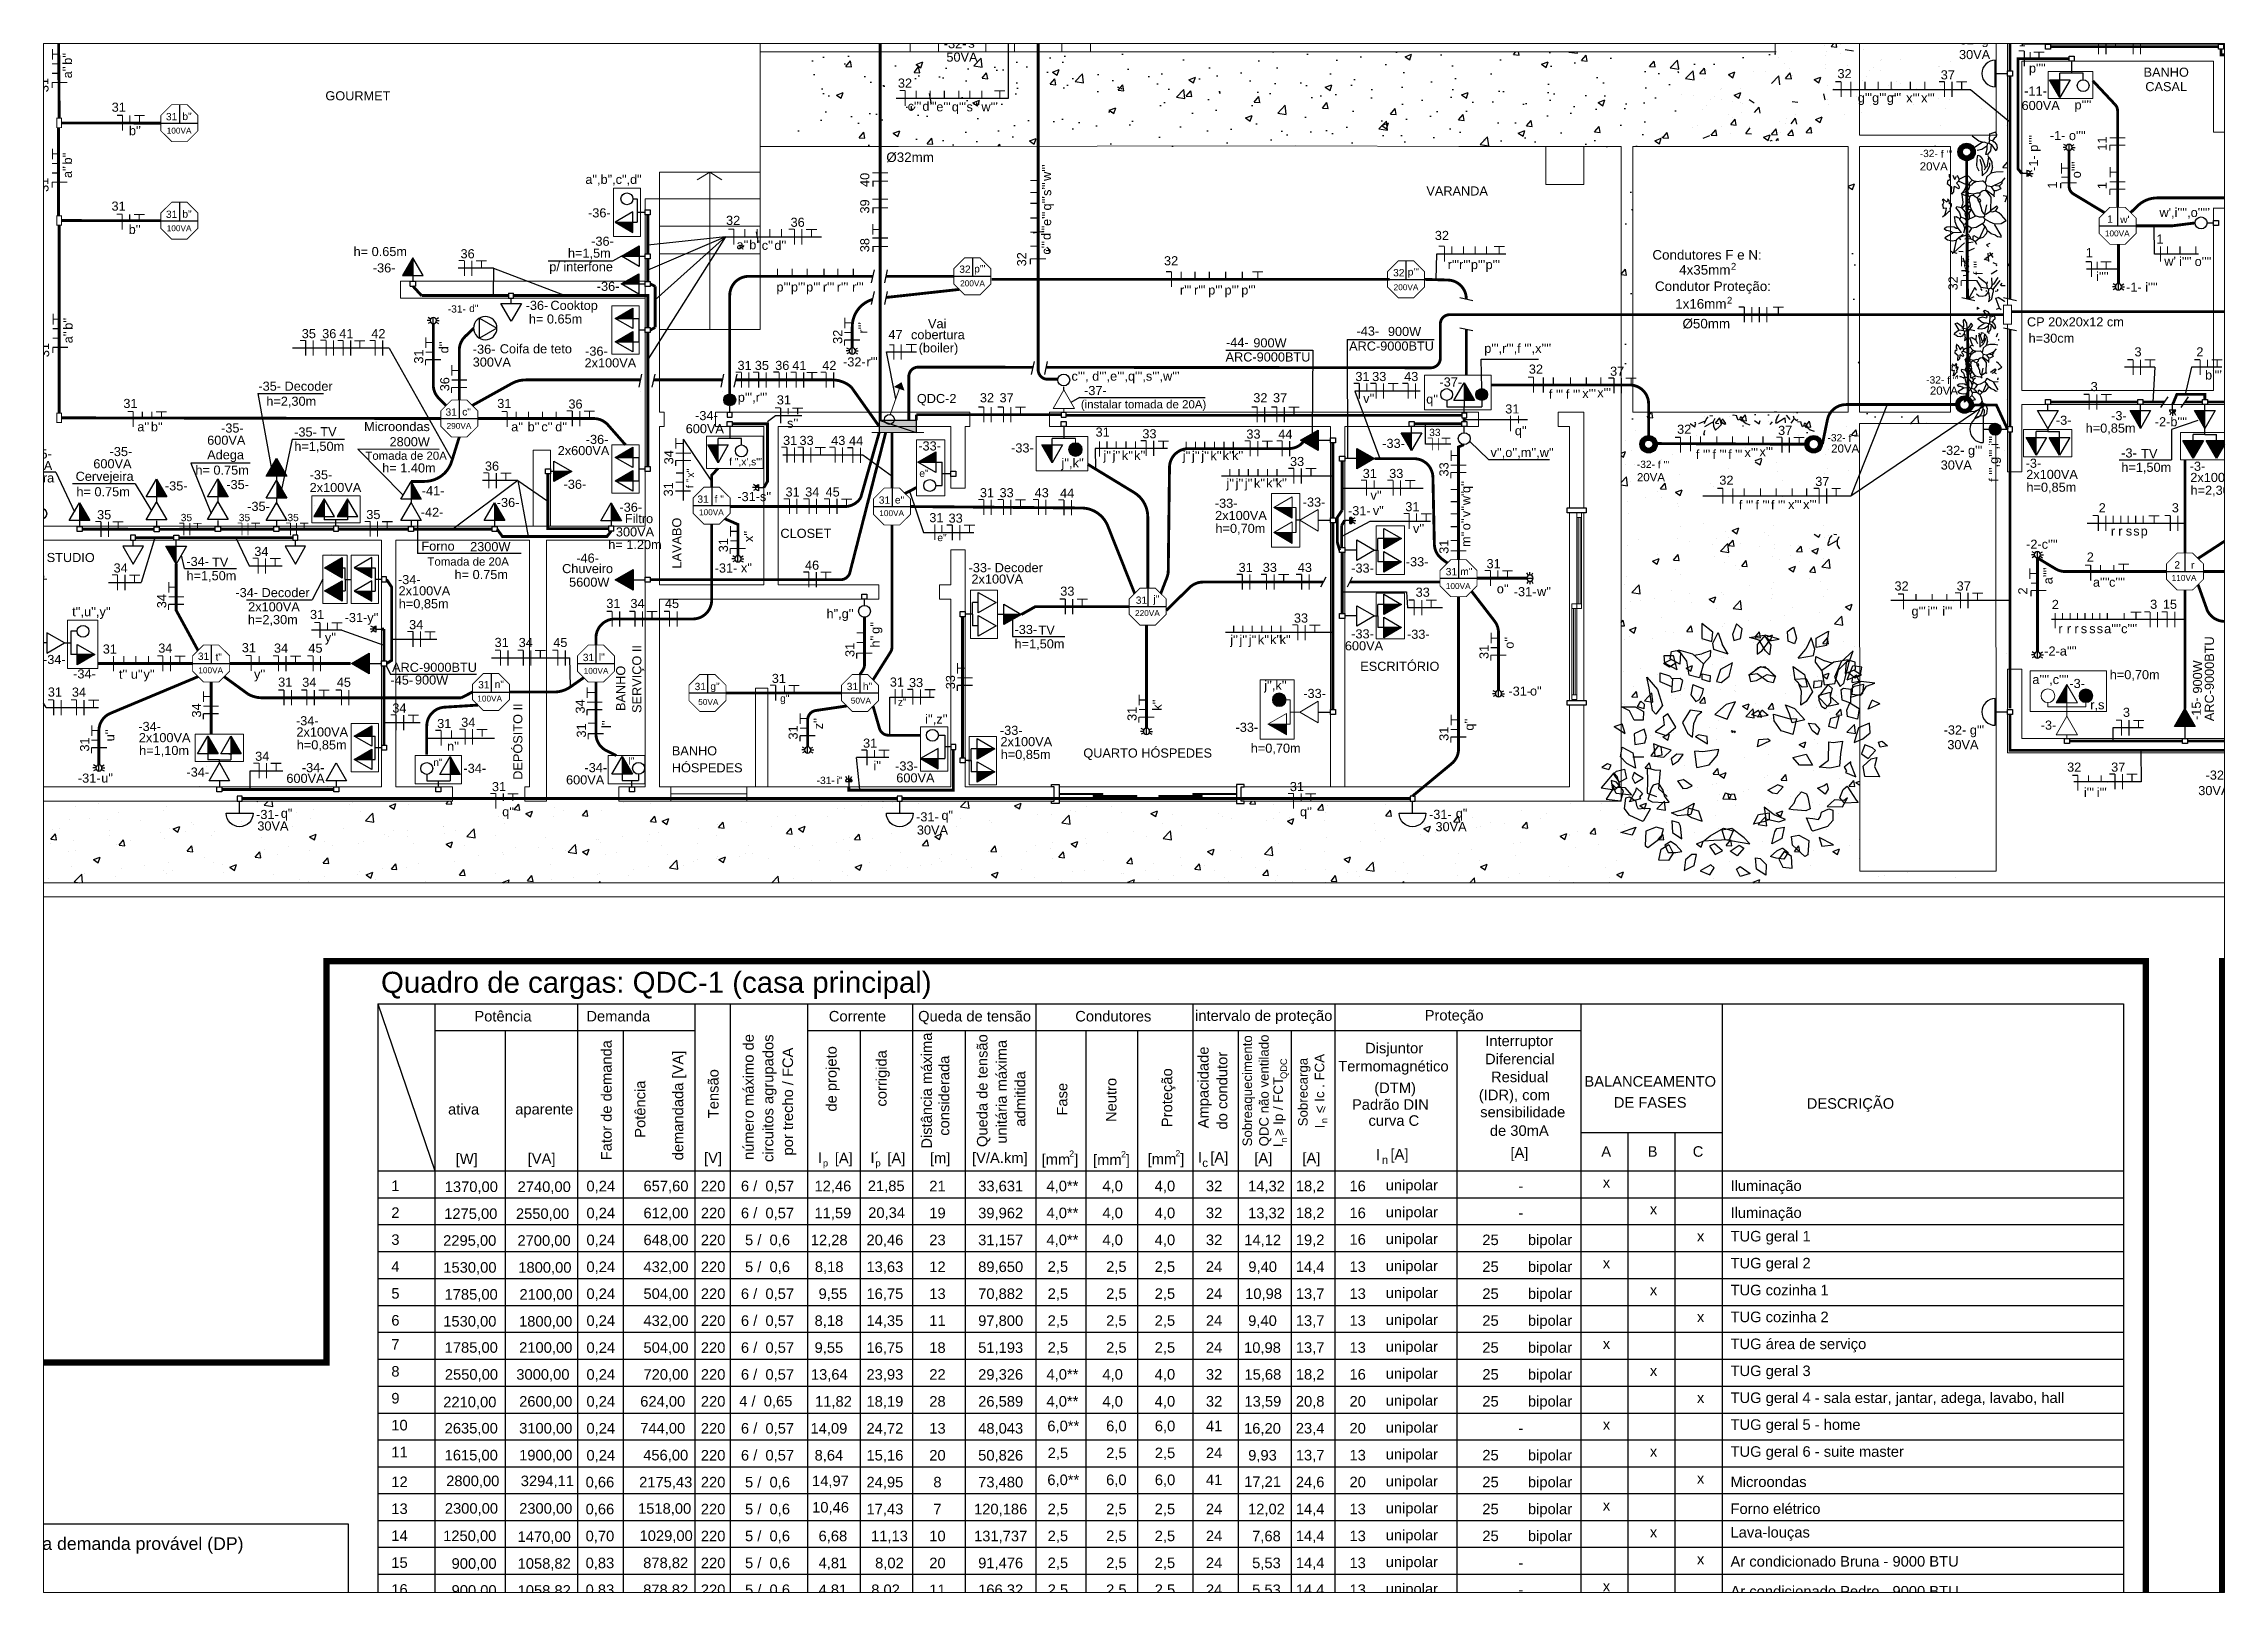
# Paper-space layout 'Layout1' of a CAD drawing. Header units: millimetres. Extents: x 0 to 46, y 0 to 32.7.
# The model-space entities are those that its viewports show. They can reach past a viewport. Long polylines and large blocks are cut down to what shows.
import ezdxf
from ezdxf.enums import TextEntityAlignment as Align

# ---------------------------------------------------------------- set-up
doc = ezdxf.new("R2010")
doc.units = ezdxf.units.MM
doc.header["$LTSCALE"] = 25
doc.header["$MEASUREMENT"] = 0
for name, pattern in [('CACHE', [0.24, 0.12, -0.12]), ('CONTINU', [0]), ('DASHDOT2', [12.7, 6.35, -3.175, 0, -3.175]), ('Dashed', [0.75, 0.5, -0.25]), ('HIDDEN', [9.525, 6.35, -3.175]), ('RAYITAS', [0.375, 0.25, -0.125])]:
    doc.linetypes.add(name, pattern=pattern)
for name, color, linetype, lineweight in [('1', 253, 'Continuous', 0), ('DI-Título do diagrama', 3, 'Continuous', 0), ('EL-Condutos', 5, 'Continuous', 30), ('EL-Fios', 2, 'Continuous', 30), ('MAAI - ALVENARIA', 7, 'Continuous', 0), ('P-SIMBOL', 1, 'Continuous', 30), ('TEXTO', 7, 'Continuous', 30), ('TOMADAS', 1, 'Continuous', 20)]:
    doc.layers.add(name, color=color, linetype=linetype, lineweight=lineweight)
for name, color, linetype in [('CIRCUITOS', 7, 'Continuous'), ('Iluminação1', 1, 'Continuous'), ('LUMINÁRIAS', 1, 'Continuous'), ('MAAI - ELÉTRICA', 3, 'Continuous'), ('MAAI - HATCH', 1, 'Continuous'), ('MAAI - VEGETAÇÃO', 106, 'Continuous')]:
    doc.layers.add(name, color=color, linetype=linetype)
doc.styles.add('Arial', font='arial.ttf')
doc.styles.add('ETECARIAL', font='arial.ttf')
pattern_1 = [(50, (-24217.496, -17853.917), (71.72602, -6.27521), [7.5, -82.5]), (355, (-24217.496, -17853.92), (-13.87513, 75.21921), [6, -66]), (100.45144, (-24211.52, -17854.44), (57.85088, 68.944), [6.37402, -70.11421]), (46.1842, (-24217.5, -17833.92), (106.72413, -16.55193), [11.25, -123.75]), (96.63564, (-24208.6, -17835.3), (93.4662, 97.41186), [9.56103, -105.17138]), (351.18416, (-24217.5, -17833.92), (93.4662, 97.41186), [9, -99]), (21, (-24207.496, -17838.917), (59.690705, -40.26189), [7.5, -82.5]), (326, (-24207.496, -17838.92), (24.33153, 72.515), [6, -66]), (71.45144, (-24202.52, -17842.27), (84.02224, 32.25312), [6.37402, -70.11421]), (37.5, (-24217.496, -17853.917), (1.215986, 33.289385), [0, -65.2, 0, -67, 0, -66.25]), (7.5, (-24217.496, -17853.917), (26.306954, 39.44117), [0, -38.2, 0, -63.7, 0, -25.25]), (327.5, (-24239.796, -17853.917), (53.382244, -2.255487), [0, -25, 0, -78, 0, -103.5]), (317.5, (-24249.796, -17853.917), (58.318617, 10.0105), [0, -32.5, 0, -51.8, 0, -73.5])]

psp = doc.layouts.get("Layout1")

msp = doc.modelspace()

# ---------------------------------------------------------------- texts
at = {"layer": 'CIRCUITOS', "linetype": 'DASHDOT2', "style": 'Arial'}
for s, height, p in [("a''", 9.6, (10450.2, -5753.7)), ("b''", 9.6, (10464.5, -5753.7)), ('100VA', 6.22, (10524.1, -5750.6)), ("a''", 9.6, (10698.3, -5752.1)), ('290VA', 6.22, (10808.6, -5749.9)), ('50VA', 9.6, (11455.9, -5749.5)), ('-11-', 9.6, (12516.3, -5751.2)), ('1', 9.6, (12559, -5752.7)), ('11', 9.6, (12590.5, -5752.7)), ('-32-', 9.6, (11343, -5765.7)), ("s'''", 9.6, (11368.8, -5765.2)), ("-32- g'''", 9.6, (12409, -5761.7)), ('30VA', 9.6, (12412.8, -5777.2)), ('1', 9.6, (12475.6, -5763.9)), ('50VA', 9.6, (11345.7, -5779.9)), ('32', 9.6, (12284.7, -5797.3)), ('37', 9.6, (12393.5, -5798.6)), ("p''''", 9.6, (12486.5, -5791.5)), ('32', 9.6, (11294.6, -5807.3)), ("g'''", 9.6, (12306.1, -5822.7)), ("g'''", 9.6, (12321.2, -5822.7)), ("g'''", 9.6, (12336.7, -5822.7)), ("x'''", 9.6, (12357.1, -5822.9)), ("x'''", 9.6, (12372.9, -5822.9)), ('-11-', 9.6, (12481.5, -5815.6)), ('31', 9.6, (10466.1, -5832.7)), ('31', 7.68, (10523.3, -5841.7)), ('b"', 7.68, (10540.6, -5841.5)), ("c'''", 9.6, (11304.9, -5831.7)), ("d'''", 9.6, (11320.4, -5831.7)), ("e'''", 9.6, (11335.1, -5832.3)), ("q'''", 9.6, (11351.4, -5832.3)), ("w'''", 9.6, (11382.6, -5832.3)), ('600VA', 9.6, (12478.7, -5830.9)), ("p''''", 9.6, (12534.5, -5830.2)), ("b''", 9.6, (10484.3, -5857.4)), ('100VA', 6.22, (10524.1, -5855.7)), ("-1- o''''", 9.6, (12508.5, -5862.6)), ('-32-', 7.68, (12371.4, -5880.5)), ("f '''", 7.68, (12393.5, -5881)), ('a",b",c",d"', 9.6, (10965.3, -5908.8)), ('20VA', 8.64, (12371.4, -5894.6)), ('31', 9.6, (10465.9, -5937)), ("b''", 9.6, (10484, -5961.6)), ('31', 7.68, (10523.3, -5944.6)), ('b"', 7.68, (10540.6, -5944.4)), ('-36-', 9.6, (10968.1, -5944.1)), ('32', 9.6, (11113.5, -5952)), ('36', 9.6, (11181.5, -5954)), ('1', 7.68, (12569, -5949.7)), ("w'", 7.68, (12582.6, -5950.1)), ("w',i'''',o'''''", 9.6, (12624, -5943.7)), ('100VA', 6.22, (10524.1, -5958.6)), ('-36-', 9.6, (10971.4, -5974)), ("a''", 9.6, (11124.5, -5977.7)), ("b''", 9.6, (11137.9, -5977.7)), ("c''", 9.6, (11151.1, -5978.3)), ("d''", 9.6, (11164.4, -5978.3)), ('32', 9.6, (11860.4, -5967.9)), ('100VA', 6.22, (12566.5, -5964.1)), ('1', 9.6, (12620.8, -5971.7)), ('-36-', 9.6, (10741.3, -6002.1)), ('36', 9.6, (10833.7, -5987.2)), ('32', 7.68, (11359.3, -6002.5)), ('p"\'', 7.68, (11375, -6002.1)), ('32', 9.6, (11575, -5994.6)), ('p\'"', 7.68, (11831.9, -6005.3)), ("r'''", 9.6, (11873.9, -5998.6)), ("r'''", 9.6, (11885.9, -5998.6)), ("p'''", 9.6, (11898.4, -5998.6)), ("p'''", 9.6, (11913.9, -5998.6)), ('1', 9.6, (12546.3, -5986)), ("w'", 9.6, (12629.1, -5995.1)), ("i''''", 9.6, (12644.6, -5995.3)), ("o''''", 9.6, (12661.1, -5995.3)), ('-36-', 9.6, (10977.3, -6021.5)), ("p'''", 9.6, (11166.6, -6022.2)), ("p'''", 9.6, (11181.9, -6022.2)), ("p'''", 9.6, (11197.9, -6022.2)), ("r'''", 9.6, (11215.5, -6022.2)), ("r'''", 9.6, (11230.2, -6022.2)), ("r'''", 9.6, (11246.4, -6022.2)), ('200VA', 6.22, (11360.2, -6016.7)), ("r'''", 9.6, (11591.8, -6025.4)), ("r'''", 9.6, (11606.6, -6025.4)), ("p'''", 9.6, (11621.6, -6025.4)), ("p'''", 9.6, (11638.8, -6025.4)), ("p'''", 9.6, (11656.4, -6025.4)), ('32', 7.68, (11816.5, -6006.2)), ('200VA', 6.22, (11817, -6020.8)), ("i''''", 9.6, (12557.2, -6011.2)), ("-1- i''''", 9.6, (12588.9, -6022.4)), ('-31-', 7.68, (10820.3, -6044.4)), ('d"', 7.68, (10842.8, -6043.8)), ('-36-', 9.6, (10902.3, -6041.6)), ('35', 9.6, (10666.4, -6071.4)), ('36', 9.6, (10687.9, -6071.4)), ('41', 9.6, (10705.9, -6071.4)), ('42', 9.6, (10739.7, -6071.4)), ('47', 9.6, (11284.6, -6072.4)), ('-43-', 9.6, (11777.9, -6068.7)), ('-36-', 9.6, (10965, -6089.9)), ('-44-', 9.6, (11640.4, -6080.6)), ("p''',r''',f ''',x''''", 9.6, (11912.5, -6086.9)), ('3', 9.6, (12597.7, -6090.6)), ('2', 9.6, (12662.9, -6090.6)), ('2x100VA', 9.6, (10964.4, -6102.2)), ('31', 9.6, (11125.6, -6104.9)), ('35', 9.6, (11143.8, -6104.9)), ('36', 9.6, (11165.3, -6104.9)), ('41', 9.6, (11183.3, -6104.9)), ('42', 9.6, (11214.9, -6104.9)), ('-32-', 9.6, (11236.8, -6101.2)), ('r"\'', 9.6, (11261.5, -6101)), ("c''', d''',e''',q''',s''',w'''", 9.6, (11477.5, -6116.2)), ('31', 9.6, (11776.7, -6116.6)), ('33', 9.6, (11794.4, -6116.6)), ('43', 9.6, (11828.1, -6116.6)), ('-37-', 9.6, (11865.3, -6122.4)), ('32', 9.6, (11959.5, -6108.8)), ('37', 9.6, (12045.1, -6111)), ('-32-', 7.68, (12378.2, -6119.2)), ("f '''", 7.68, (12400.2, -6119.7)), ("b''''", 9.6, (12672.1, -6115)), ('31', 9.6, (10478.4, -6145)), ('-35- Decoder', 9.6, (10620.7, -6126.8)), ('31', 9.6, (10872.4, -6145)), ("p''',r'''", 9.6, (11125.9, -6138.5)), ('31', 9.6, (11167, -6141.2)), ('37', 9.6, (11401.7, -6139)), ('-37-', 9.6, (11490.8, -6131.4)), ('32', 9.6, (11669.1, -6139)), ('37', 9.6, (11689.9, -6139)), ("v''", 9.6, (11784.9, -6139.6)), ("q''", 9.6, (11851.3, -6140.4)), ("f '''", 9.6, (11980.5, -6135.3)), ("f '''", 9.6, (11998.5, -6135.3)), ("x'''", 9.6, (12015.8, -6134.5)), ("x'''", 9.6, (12031.6, -6133.6)), ('20VA', 8.64, (12382.1, -6131)), ('3', 9.6, (12551.5, -6127.2)), ('31', 7.68, (10817.9, -6153.1)), ('c"', 7.68, (10835.5, -6152.9)), ('36', 9.6, (10947.4, -6145.6)), ('-34-', 9.6, (11080.9, -6157.8)), ("s''", 9.6, (11177.8, -6165.8)), ('(instalar tomada de 20A)', 8.64, (11487.4, -6145.4)), ('31', 9.6, (11934.6, -6150.8)), ('-3-', 9.6, (12514.9, -6162.7)), ('-3-', 9.6, (12573.1, -6157.9)), ("-2-b''''", 9.6, (12619.1, -6164.3)), ("a''", 9.6, (10493.1, -6169.6)), ("b''", 9.6, (10507.4, -6169.6)), ('-35-', 9.6, (10581.4, -6170.9)), ('-35-', 9.6, (10658.4, -6175.1)), ('290VA', 6.22, (10819, -6167)), ("a''", 9.6, (10887.1, -6169.6)), ("b''", 9.6, (10904.4, -6169.6)), ("c''", 9.6, (10918.9, -6169.6)), ("d''", 9.6, (10933.5, -6169.6)), ('-36-', 9.6, (10965.7, -6182.9)), ('600VA', 9.6, (11071, -6171.6)), ('31', 9.6, (11173.6, -6184)), ('33', 9.6, (11190.9, -6184)), ('43', 9.6, (11224.3, -6184)), ('44', 9.6, (11243.1, -6184.4)), ('-33-', 9.6, (11316.1, -6189.8)), ('31', 9.6, (11502.9, -6175.2)), ('33', 9.6, (11552.2, -6177)), ('33', 9.6, (11661.8, -6177.3)), ('44', 9.6, (11695.5, -6177.3)), ('-33-', 9.6, (11805, -6187.1)), ('33', 7.68, (11854.5, -6174.6)), ("q''", 9.6, (11944.7, -6173.7)), ('32', 9.6, (12115.7, -6172.2)), ('37', 9.6, (12222.1, -6173.4)), ('-32-', 7.68, (12274.2, -6180.2)), ("f '''", 7.68, (12296.3, -6180.7)), ('-35-', 9.6, (10379.1, -6198.2)), ('-35-', 9.6, (10463.9, -6195.7)), ('Tomada de 20A', 8.64, (10733.4, -6199.6)), ('36', 9.6, (10859.4, -6211)), ('2x600VA', 9.6, (10936.1, -6194.7)), ('f ",x\',s\'\'\'', 7.68, (11116.8, -6205.5)), ('-33-', 9.6, (11413.9, -6191.9)), ("j'',k''", 9.6, (11466.9, -6207.7)), ("j''", 9.6, (11511.1, -6199.9)), ("j''", 9.6, (11520.8, -6199.9)), ("k''", 9.6, (11530.6, -6199.8)), ("k''", 9.6, (11543.5, -6199.7)), ("j''", 9.6, (11594.7, -6200.2)), ("j''", 9.6, (11604.5, -6200.2)), ("j''", 9.6, (11614.3, -6200.2)), ("k''", 9.6, (11623.9, -6200)), ("k''", 9.6, (11636.8, -6199.9)), ("k''", 9.6, (11646.7, -6199.9)), ('33', 9.6, (11707.8, -6206.2)), ("v'',o'',m'',w''", 9.6, (11919.1, -6196.6)), ('-32-', 7.68, (12073.3, -6208.2)), ("f '''", 7.68, (12095.4, -6208.6)), ("f '''", 9.6, (12135.5, -6198.7)), ("f '''", 9.6, (12152.9, -6198.7)), ("f '''", 9.6, (12169.4, -6198.7)), ("x'''", 9.6, (12186.7, -6196.7)), ("x'''", 9.6, (12202.5, -6195.8)), ('20VA', 8.64, (12278.1, -6192)), ('30VA', 9.6, (12393.5, -6209.9)), ("-32- g'''", 9.6, (12394.7, -6194.4)), ('-3-', 9.6, (12483, -6208)), ('-3-', 9.6, (12583.7, -6197.2)), ('-3-', 9.6, (12655.9, -6211.2)), ('-35-', 9.6, (10522.2, -6231.9)), ('-35-', 9.6, (10586.9, -6230.5)), ('-35-', 9.6, (10674.7, -6220.2)), ('2x100VA', 9.6, (10674.7, -6233.6)), ('-41-', 9.6, (10792.9, -6237)), ('-36-', 9.6, (10942.3, -6230.2)), ('e"', 7.68, (11317.2, -6217.7)), ("j''", 9.6, (11640.7, -6229.1)), ("j''", 9.6, (11650.5, -6229.1)), ("j''", 9.6, (11660.2, -6229.1)), ("k''", 9.6, (11669.8, -6229)), ("k''", 9.6, (11682.7, -6228.8)), ("k''", 9.6, (11692.7, -6228.8)), ('31', 9.6, (11784.4, -6218.8)), ('33', 9.6, (11812.3, -6218.8)), ('20VA', 8.64, (12073.4, -6222.3)), ('32', 9.6, (12160.2, -6225.9)), ('37', 9.6, (12261.3, -6227.2)), ('2x100VA', 9.6, (12483.6, -6219.8)), ('2x100VA', 9.6, (12656.5, -6223)), ('-35-', 9.6, (10608.9, -6253.5)), ('-42-', 9.6, (10791.8, -6259.7)), ('-36-', 9.6, (10871.9, -6249.4)), ('-36-', 9.6, (11001.2, -6254.4)), ('31', 7.68, (11083.3, -6244.9)), ('f "', 7.68, (11101.5, -6244.7)), ("-31-s''", 9.6, (11125.4, -6243.2)), ('31', 9.6, (11176.2, -6238.3)), ('34', 9.6, (11196.9, -6238.3)), ('45', 9.6, (11218.4, -6238.3)), ('31', 7.68, (11274.5, -6245.9)), ('e"', 7.68, (11291.5, -6245.7)), ('31', 9.6, (11381, -6239.1)), ('33', 9.6, (11401.7, -6239.1)), ('43', 9.6, (11438.7, -6239.1)), ('44', 9.6, (11465.5, -6239.5)), ('-33-', 9.6, (11628.6, -6250.2)), ('-33-', 9.6, (11721.2, -6249)), ('-31-', 9.6, (11768.9, -6258.1)), ("v''", 9.6, (11792.6, -6241.8)), ('v"', 9.6, (11795.1, -6257.9)), ('31', 9.6, (11829.3, -6253.8)), ("f '''", 9.6, (12180.8, -6252)), ("f '''", 9.6, (12198.2, -6252)), ("f '''", 9.6, (12214.6, -6252)), ("x'''", 9.6, (12232.7, -6251.6)), ("x'''", 9.6, (12248.5, -6251.5)), ('2', 9.6, (12560, -6255)), ('3', 9.6, (12637, -6255)), ('35', 9.6, (10450.7, -6262.3)), ('35', 7.68, (10538.9, -6264.3)), ('35', 7.68, (10600.1, -6264.3)), ('35', 7.68, (10651.3, -6264.3)), ('35', 9.6, (10734.4, -6262.1)), ('100VA', 6.22, (11085, -6258)), ('100VA', 6.22, (11275, -6259)), ('31', 9.6, (11327.7, -6265.4)), ('33', 9.6, (11348, -6265.9)), ('2x100VA', 9.6, (11628.9, -6263.1)), ("v''", 9.6, (11837.4, -6276.8)), ('r', 9.6, (12572.8, -6279.5)), ('r', 9.6, (12580.6, -6279.5)), ('s', 9.6, (12588.5, -6279.5)), ('s', 9.6, (12596.4, -6279.5)), ('p', 9.6, (12604.2, -6279.5)), ('34', 9.6, (10616.4, -6301)), ('e"', 7.68, (11336.2, -6285.4)), ("-2-c''''", 9.6, (12483.5, -6293.4)), ('34', 9.6, (10468.1, -6318.4)), ('-34-', 9.6, (10544.8, -6311.6)), ('Tomada de 20A', 8.64, (10798.8, -6311.2)), ('-46-', 9.6, (10955.7, -6308)), ('-31-', 9.6, (11101.5, -6318.5)), ('x"', 9.6, (11129.2, -6318.3)), ('46', 9.6, (11196.7, -6315.5)), ('-33- Decoder', 9.6, (11369.1, -6318.1)), ('31', 9.6, (11653.6, -6317.9)), ('33', 9.6, (11679.1, -6317.9)), ('43', 9.6, (11716, -6317.9)), ('-33-', 9.6, (11772.3, -6318.6)), ('-33-', 9.6, (11829.8, -6311.9)), ('31', 7.68, (11871.9, -6321.4)), ('m"', 7.68, (11887.2, -6321.2)), ('31', 9.6, (11914.9, -6313.9)), ('2', 9.6, (12547.4, -6306.9)), ('2', 7.68, (12639.7, -6314.2)), ('r', 7.68, (12657.2, -6314.4)), ('-34- Decoder', 9.6, (10596.5, -6344.4)), ('-34-', 9.6, (10767.8, -6330.7)), ('2x100VA', 9.6, (10768.4, -6342.5)), ('2x100VA', 9.6, (11372.1, -6330.1)), ('33', 9.6, (11465.7, -6342.9)), ('j"', 7.68, (11563.9, -6350.2)), ('33', 9.6, (11840.2, -6344)), ('100VA', 6.22, (11872, -6335.8)), ("o''", 9.6, (11925.7, -6340.4)), ('-31-', 9.6, (11943.6, -6343.4)), ('w"', 9.6, (11968.2, -6343.2)), ('32', 9.6, (12344.8, -6337.4)), ('37', 9.6, (12410.3, -6337.4)), ("a''''", 9.6, (12553.9, -6333.4)), ("c''''", 9.6, (12570.9, -6333.4)), ('110VA', 6.22, (12636.9, -6327.2)), ("t'',u'',y''", 9.6, (10424.4, -6364.5)), ('2x100VA', 9.6, (10609.9, -6359.4)), ('31', 9.6, (10675.1, -6367.5)), ("-31-y''", 9.6, (10711.6, -6370.7)), ('31', 9.6, (10987.3, -6355.8)), ('34', 9.6, (11012.7, -6355.9)), ('45', 9.6, (11049.1, -6355.9)), ('h",g\'\'', 9.6, (11219.4, -6366.6)), ('220VA', 6.22, (11544.5, -6364.3)), ('31', 7.68, (11545.3, -6351.4)), ('33', 9.6, (11711.9, -6371.2)), ("g'''", 9.6, (12362.7, -6363.9)), ("i'''", 9.6, (12379.6, -6363.9)), ("i'''", 9.6, (12395.1, -6363.9)), ('2', 9.6, (12510.6, -6356.9)), ('3', 9.6, (12614.2, -6356.7)), ('15', 9.6, (12627.6, -6356.7)), ("y''", 9.6, (10690.7, -6391.5)), ('34', 9.6, (10779.5, -6378.2)), ('31', 9.6, (10869.6, -6396.9)), ('34', 9.6, (10895, -6397)), ('45', 9.6, (10931.4, -6397)), ('-33-', 9.6, (11417.5, -6383.3)), ("j''", 9.6, (11644.8, -6394.1)), ("j''", 9.6, (11654.6, -6394.1)), ("j''", 9.6, (11664.3, -6394.1)), ("k''", 9.6, (11673.9, -6394)), ("k''", 9.6, (11686.8, -6393.9)), ("k''", 9.6, (11696.8, -6393.9)), ('-33-', 9.6, (11772.3, -6387.9)), ('-33-', 9.6, (11831.1, -6388.3)), ('r', 9.6, (12517.5, -6382.4)), ('r', 9.6, (12526.4, -6382.4)), ('r', 9.6, (12534.3, -6382.4)), ('s', 9.6, (12541.1, -6382.4)), ('s', 9.6, (12550, -6382.4)), ('s', 9.6, (12557.9, -6382.4)), ("a''''", 9.6, (12565.7, -6382.4)), ("c''''", 9.6, (12583.6, -6382.4)), ('-34-', 9.6, (10393.8, -6414.9)), ('31', 9.6, (10456.7, -6403.9)), ('34', 9.6, (10515.2, -6402.9)), ('31', 7.68, (10556.9, -6410.5)), ('t"', 7.68, (10575.5, -6411.2)), ('31', 9.6, (10603.2, -6402.5)), ('34', 9.6, (10637.1, -6402.9)), ('45', 9.6, (10673.4, -6402.9)), ('31', 7.68, (10962.6, -6411.8)), ('l"', 7.68, (10979.5, -6411.2)), ('600VA', 9.6, (11765.6, -6400.5)), ("-2-a''''", 9.6, (12502.6, -6406)), ('-34-', 9.6, (10425.5, -6430.1)), ("t''", 9.6, (10473.7, -6430.4)), ("u''", 9.6, (10486.3, -6430.4)), ("y''", 9.6, (10499.6, -6430.4)), ('100VA', 6.22, (10557.4, -6424.6)), ("y''", 9.6, (10616.1, -6430.4)), ('31', 9.6, (10641.5, -6438.8)), ('34', 9.6, (10666.9, -6438.9)), ('45', 9.6, (10703.3, -6438.9)), ('-45-', 9.6, (10759.9, -6436.6)), ('31', 7.68, (10852.3, -6440.5)), ('n"', 7.68, (10869.7, -6440)), ('100VA', 6.22, (10963.5, -6425.2)), ('g"', 7.68, (11097, -6442.2)), ('31', 9.6, (11161.7, -6434.9)), ('h"', 7.68, (11257.7, -6442.2)), ('31', 9.6, (11286.1, -6438.7)), ('33', 9.6, (11306.3, -6439.2)), ('-3-', 9.6, (12529.1, -6440.2)), ('31', 9.6, (10398.8, -6449.2)), ('34', 9.6, (10424.2, -6449.3)), ('34', 9.6, (10761.8, -6466.1)), ('100VA', 6.22, (10851.4, -6454.4)), ('31', 7.68, (11080.4, -6442.4)), ('50VA', 6.22, (11084.2, -6458)), ('g"', 7.68, (11170.5, -6454.9)), ('31', 7.68, (11240.7, -6442.4)), ('50VA', 6.22, (11245, -6456.6)), ('z"', 7.68, (11294.6, -6458.8)), ('-33-', 9.6, (11721.8, -6450.7)), ('-31-', 9.6, (11938, -6448.3)), ('o"', 9.6, (11960.7, -6448.1)), ('-34-', 9.6, (10494.2, -6485.5)), ('-34-', 9.6, (10660.3, -6479.5)), ('31', 9.6, (10809.1, -6482.4)), ('34', 9.6, (10834.4, -6481.1)), ("i'',z''", 9.6, (11323.3, -6477.7)), ('-33-', 9.6, (11402.1, -6489.6)), ('-33-', 9.6, (11650.4, -6486.4)), ("-32- g'''", 9.6, (12396.6, -6489.2)), ('-3-', 9.6, (12498.9, -6484.1)), ('3', 9.6, (12585.5, -6470.6)), ('2x100VA', 9.6, (10494.7, -6497.3)), ('2x100VA', 9.6, (10660.8, -6491.3)), ("n''", 9.6, (10819.5, -6506.4)), ('31', 9.6, (11257.9, -6503.1)), ('2x100VA', 9.6, (11402.7, -6501.5)), ('30VA', 9.6, (12400.5, -6504.7)), ('-34-', 9.6, (10544.9, -6533.6)), ('34', 9.6, (10617.3, -6516.9)), ('-34-', 9.6, (10666.5, -6528.9)), ('n"', 7.68, (10805, -6522.4)), ('-34-', 9.6, (10836.8, -6529.6)), ('-34-', 9.6, (10964.3, -6528.9)), ('l"', 7.68, (11010.8, -6521)), ("i''", 9.6, (11268.7, -6526.8)), ('-33-', 9.6, (11291.7, -6527.2)), ('32', 9.6, (12526.7, -6528.4)), ('37', 9.6, (12573.1, -6528.4)), ('-31-', 9.6, (10430.5, -6540)), ('u"', 9.6, (10455.1, -6539.8)), ('600VA', 9.6, (10650.2, -6540.2)), ('31', 9.6, (10866.8, -6548.9)), ('600VA', 9.6, (10944.9, -6541.8)), ('-31-', 7.68, (11209, -6541.4)), ('i"', 7.68, (11230.1, -6541.2)), ('600VA', 9.6, (11292.9, -6539.7)), ('31', 9.6, (11707.6, -6548.9)), ("i'''", 9.6, (12544.4, -6554.9)), ("i'''", 9.6, (12557.9, -6554.9)), ('30VA', 9.6, (12664.9, -6553.1)), ("-32-i'''", 9.6, (12672.6, -6536.8)), ('-31-', 9.6, (10618.3, -6578.3)), ('q"', 9.6, (10644.3, -6577)), ("q''", 9.6, (10877.6, -6575.4)), ('-31-', 9.6, (11313.8, -6580.8)), ('q"', 9.6, (11340.5, -6579.2)), ("q''", 9.6, (11718.3, -6575.4)), ('-31-', 9.6, (11854.3, -6578.2)), ('q"', 9.6, (11882.5, -6577.1)), ('30VA', 9.6, (10619.6, -6590.4)), ('30VA', 9.6, (11314.6, -6594.7)), ('30VA', 9.6, (11861.1, -6591.2))]:
    msp.add_text(s, height=height, dxfattribs=at).set_placement(p)
for s, height, p in [("b''", 9.6, (10424.2, -5783.2)), ("a''", 9.6, (10424.2, -5797.5)), ('31', 9.6, (10399.5, -5812.1)), ("-1- p''''", 9.6, (12496, -5895)), ('11', 9.6, (12568.5, -5873.7)), ("b''", 9.6, (10424.2, -5888.3)), ('31', 9.6, (10399.5, -5917.2)), ("a''", 9.6, (10424.2, -5902.6)), ('40', 9.6, (11264.5, -5912)), ("w'''", 9.6, (11456.1, -5905.6)), ("o''''", 9.6, (12541.2, -5902.8)), ('39', 9.6, (11264.5, -5940)), ("q'''", 9.6, (11456.1, -5936.8)), ('1', 9.6, (12515.9, -5913.7)), ('1', 9.6, (12568.5, -5914.3)), ("e'''", 9.6, (11456.1, -5953.1)), ('38', 9.6, (11264.5, -5980.8)), ("d'''", 9.6, (11455.6, -5967.9)), ("c'''", 9.6, (11455.6, -5983.3)), ("f '''", 9.6, (12437.8, -6005)), ('32', 9.6, (12411.3, -6021)), ("b''", 9.6, (10424.9, -6062.5)), ("a''", 9.6, (10424.9, -6076.8)), ('32', 9.6, (11235.9, -6077.4)), ("r'''", 9.6, (11262.4, -6066.6)), ('31', 9.6, (10400.2, -6091.4)), ('31', 9.6, (10794.4, -6098.2)), ("d''", 9.6, (10820.9, -6087.4)), ('36', 9.6, (10821.9, -6127.4)), ("f ''',g''',i'''", 9.6, (12454.1, -6222.8)), ('34', 9.6, (11058, -6204.4)), ('33', 9.6, (11874.8, -6217.2)), ('31', 9.6, (11057.5, -6238.2)), ('f "', 7.68, (11079.2, -6229.5)), ("x''", 7.68, (11079.7, -6218.3)), ("q''", 9.6, (11897.8, -6234.6)), ("w''", 9.6, (11897.8, -6247.4)), ("v''", 9.6, (11897.8, -6260.1)), ("o''", 9.6, (11897.8, -6273.9)), ('31', 9.6, (11115.5, -6297.1)), ("x''", 9.6, (11142, -6286.3)), ('31', 9.6, (11874.8, -6298.7)), ("m''", 9.6, (11897.8, -6291.5)), ("p''", 9.6, (10395, -6327)), ("a''''", 9.6, (12511.3, -6330.8)), ('34', 9.6, (10523.6, -6356.1)), ('2', 9.6, (12484.8, -6341.6)), ("h''", 9.6, (11275.3, -6397.6)), ("g''", 9.6, (11275.3, -6383.1)), ("o''", 9.6, (11943.5, -6398.8)), ('31', 9.6, (11248.8, -6407.5)), ('31', 9.6, (11917, -6409.6)), ('33', 9.6, (11354.8, -6441.5)), ('34', 9.6, (10560.3, -6471.3)), ('34', 9.6, (10964.6, -6467.1)), ("k''", 9.6, (11572.6, -6464.1)), ('-15-', 9.6, (12667.6, -6473.9)), ('31', 9.6, (10965.8, -6492.4)), ("l''", 9.6, (10992.3, -6482.4)), ('31', 9.6, (11189, -6494.5)), ("z''", 9.6, (11215.5, -6483.7)), ('31', 9.6, (11546.1, -6474.9)), ("q''", 9.6, (11901.3, -6485.1)), ('31', 9.6, (10442.4, -6507.2)), ("u''", 9.6, (10468.9, -6496.4)), ('31', 9.6, (11874.8, -6495.9))]:
    msp.add_text(s, height=height, rotation=90, dxfattribs=at).set_placement(p)
at = {"layer": 'CIRCUITOS', "color": 244, "linetype": 'DASHDOT2', "true_color": 0x991b1e, "style": 'Arial'}
for s, p in [("s'''", (11366.9, -5832.3)), ('32', (11381, -6139))]:
    msp.add_text(s, height=9.6, dxfattribs=at).set_placement(p)
for s, p in [("s'''", (11456.1, -5921.4)), ('32', (11429.8, -5995.7))]:
    msp.add_text(s, height=9.6, rotation=90, dxfattribs=at).set_placement(p)
at = {"layer": 'CIRCUITOS', "linetype": 'DASHDOT2', "style": 'Arial'}
for s, p in [('h=1,5m', (10992, -5986.5)), ('900W', (11846, -6069.1)), ('CP 20x20x12 cm', (12586.5, -6059)), ('h=30cm', (12534.2, -6076.2)), ('-36-', (10870.5, -6087.8)), ('Coifa de teto', (10951.1, -6087.4)), ('ARC-9000BTU', (11729.3, -6096)), ('900W', (11704.2, -6081.1)), ('ARC-9000BTU', (11859.5, -6084.5)), ('300VA', (10886.8, -6101.4)), ('h=2,30m', (10681.6, -6142.7)), ('h=1,50m', (10711.1, -6190.2)), ('TV', (10703.1, -6174.8)), ('h=0,85m', (12598.8, -6171)), ('h=1,50m', (12636.4, -6212.3)), ('TV', (12621.9, -6197.9)), ('h=0,85m', (12536.4, -6233.3)), ('h=2,30m', (12709.3, -6236.5)), ('300VA', (11037.7, -6280.4)), ('Filtro', (11036.7, -6266.4)), ('h=0,70m', (11681.8, -6276.7)), ('h=1,50m', (10597.5, -6326.6)), ('TV', (10589, -6312.3)), ('Chuveiro', (10994.4, -6319.1)), ('5600W', (10990.6, -6333.4)), ('h=2,30m', (10662.2, -6372.9)), ('h=0,85m', (10821.2, -6356.1)), ('h=1,50m', (11470.1, -6398.4)), ('TV', (11459.9, -6384)), ('ARC-9000BTU', (10851, -6423.2)), ('900W', (10820.7, -6436.5)), ('h=0,70m', (12624.2, -6430.9)), ('h=1,10m', (10547.6, -6510.8)), ('h=0,85m', (10713.7, -6504.9)), ('h=0,70m', (11719, -6508.4)), ('h=0,85m', (11455.5, -6515))]:
    msp.add_text(s, height=9.6, dxfattribs=at).set_placement(p, align=Align.RIGHT)
for s, p in [('ARC-9000BTU', (12681.4, -6385.7)), ('900W', (12668.9, -6411))]:
    msp.add_text(s, height=9.6, rotation=90, dxfattribs=at).set_placement(p, align=Align.RIGHT)
for s, p in [("j'',k''", (11680.6, -6432.5)), ("a'''',c''''", (12490.1, -6426.4)), ('r,s', (12551.1, -6453))]:
    msp.add_text(s, height=9.6, dxfattribs=at).set_placement(p, align=Align.TOP_LEFT)
at = {"layer": 'CIRCUITOS', "style": 'ETECARIAL'}
for s, height, p in [('Proteção', 11.1, (11849.7, -6790.7)), ('Potência', 11.1, (10848.3, -6791.7)), ('Demanda', 11.1, (10966.3, -6791.7)), ('Corrente', 11.1, (11221.8, -6791.7)), ('Queda de tensão', 11.1, (11315.9, -6791.7)), ('intervalo de proteção', 11.1, (11607.7, -6791.1)), ('BALANCEAMENTO', 11.1, (12018, -6860.4)), ('DESCRIÇÃO ', 11.1, (12252.3, -6883.7)), ('ativa', 11.1, (10820.6, -6889.8)), ('aparente', 11.1, (10891.3, -6889.7)), ('DE FASES', 11.1, (12049, -6882.6)), ('[W]', 11.1, (10828.6, -6942)), ('[VA]', 11.1, (10904.5, -6941.7)), ('[V]', 11.1, (11090.3, -6941)), ('I', 11.1, (11210.3, -6940.9)), ('p', 6.99, (11215.6, -6944.5)), ('[A]', 11.1, (11228.1, -6941.2)), ('I´', 11.1, (11265.7, -6940.9)), ('p', 6.99, (11271, -6944.5)), ('[A]', 11.1, (11283.5, -6941.2)), ('[m]', 11.1, (11328.4, -6941.2)), ('[V/A.km]', 11.1, (11372.7, -6941)), (' I  [A]', 11.1, (11606.6, -6940.4)), ('c', 8.88, (11615.3, -6945.2)), ('[A]', 11.1, (11670.2, -6941.2)), ('[A]', 11.1, (11720.8, -6941.2)), ('A', 11.1, (12035.8, -6934.3)), ('B', 11.1, (12084.7, -6934.3)), ('C', 11.1, (12132.2, -6934.3)), ('1', 11.1, (10760.8, -6970.4)), ('Iluminação', 11.1, (12172, -6970.4)), ('2', 11.1, (10760.8, -6998.8)), ('Iluminação', 11.1, (12172, -6998.8)), ('3', 11.1, (10760.8, -7027.2)), ('TUG geral 1', 11.1, (12172, -7023.6)), ('4', 11.1, (10760.8, -7055.5)), ('TUG geral 2', 11.1, (12172, -7052)), ('5', 11.1, (10760.8, -7083.9)), ('TUG cozinha 1', 11.1, (12172, -7080.4)), ('TUG cozinha 2', 11.1, (12172, -7108.7)), ('6', 11.1, (10760.8, -7112.3)), ('7', 11.1, (10760.8, -7137.7)), ('TUG área de serviço', 11.1, (12172, -7137.1)), ('8', 11.1, (10760.8, -7166.1)), ('TUG geral 3', 11.1, (12172, -7165.5)), ('9', 11.1, (10760.8, -7194.4)), ('TUG geral 4 - sala estar, jantar, adega, lavabo, hall', 11.1, (12172, -7193.9)), ('10', 11.1, (10760.8, -7222.8)), ('TUG geral 5 - home', 11.1, (12172, -7222.2)), ('11', 11.1, (10760.8, -7251.2)), ('TUG geral 6 - suite master', 11.1, (12172, -7250.6)), ('12', 11.1, (10760.8, -7282.5)), ('Microondas', 11.1, (12172, -7282.5)), ('13', 11.1, (10760.8, -7310.9)), ('Forno elétrico', 11.1, (12172, -7310.9)), ('14', 11.1, (10760.8, -7339.3)), ('Lava-louças', 11.1, (12172, -7335.7)), ('15', 11.1, (10760.8, -7367.7)), ('Ar condicionado Bruna - 9000 BTU', 11.1, (12172, -7366.4)), ('16', 11.1, (10760.8, -7396)), ('Ar condicionado Pedro - 9000 BTU', 11.1, (12172, -7397.9))]:
    msp.add_text(s, height=height, dxfattribs=at).set_placement(p)
at = {"layer": 'CIRCUITOS', "color": 1, "style": 'ETECARIAL'}
for s, height, p in [('Condutores', 11.1, (11481.5, -6791.7)), ('[mm ]', 11.1, (11446.1, -6942.6)), ('2', 6.66, (11475.1, -6934.4)), ('[mm ]', 11.1, (11500.3, -6943)), ('2', 6.66, (11529.8, -6934.9)), ('[mm ]', 11.1, (11557.8, -6942.2)), ('2', 6.66, (11587, -6934))]:
    msp.add_text(s, height=height, dxfattribs=at).set_placement(p)
at = {"layer": 'CIRCUITOS', "style": 'ETECARIAL'}
for s, height, p in [('Fator de demanda', 11.1, (10993, -6938)), ('demandada [VA]', 11.1, (11068.4, -6938.1)), ('número máximo de', 11.1, (11142.7, -6937.7)), ('circuitos agrupados', 11.1, (11163.4, -6939.9)), (' por trecho / FCA', 11.1, (11184.1, -6937.3)), ('de projeto', 11.1, (11230, -6886.7)), ('corrigida', 11.1, (11282.7, -6881.4)), ('Distância máxima', 11.1, (11330.4, -6925.8)), ('Queda de tensão', 11.1, (11389, -6924.1)), ('unitária máxima', 11.1, (11409.3, -6920.6)), ('Ampacidade', 11.1, (11622, -6904.3)), ('do condutor', 11.1, (11641.8, -6905.6)), ('Sobreaquecimento', 9.99, (11667.8, -6923.4)), ('QDC não ventilado', 9.99, (11685.3, -6923.4)), ('Tensão', 11.1, (11105.6, -6893.7)), ('considerada', 11.1, (11348.8, -6912.2)), ('admitida', 11.1, (11428.9, -6902.6)), ('QDC', 6.99, (11704.7, -6852.3)), ('Sobrecarga', 9.99, (11726.4, -6902.2)), ('   < Ic . FCA', 9.99, (11743.9, -6900)), ('Potência', 11.1, (11028.5, -6914.3)), (' I  > Ip / FCT', 9.99, (11700.3, -6928.1)), ('n', 6.99, (11747.3, -6898.9)), ('n', 6.99, (11704.7, -6919.6)), ('I', 9.99, (11744.3, -6904.4))]:
    msp.add_text(s, height=height, rotation=90, dxfattribs=at).set_placement(p)
at = {"layer": 'CIRCUITOS', "color": 3, "style": 'ETECARIAL'}
for s, height, p in [('Disjuntor', 11.1, (11786.9, -6825.3)), ('Termomagnético', 11.1, (11758.6, -6844.4)), ('(DTM)', 11.1, (11796.6, -6867.2)), ('Padrão DIN', 11.1, (11773.1, -6884.8)), ('curva C', 11.1, (11790.5, -6901.7)), ('I', 12, (11798.1, -6938.2)), ('n', 8.39, (11804.7, -6941.8)), ('[A]', 11.1, (11813.7, -6937.3))]:
    msp.add_text(s, height=height, dxfattribs=at).set_placement(p)
at = {"layer": 'CIRCUITOS', "color": 5, "style": 'ETECARIAL'}
for s, p in [('Diferencial', (11913.3, -6836.8)), ('Interruptor', (11913.5, -6817.7)), ('Residual', (11919.6, -6855.7)), ('(IDR), com', (11906.8, -6874.7)), ('sensibilidade ', (11908.2, -6892.7)), ('[A]', (11940.1, -6935.6))]:
    msp.add_text(s, height=11.1, dxfattribs=at).set_placement(p)
at = {"layer": 'CIRCUITOS', "color": 1, "style": 'ETECARIAL'}
for s, p in [('Proteção', (11583.7, -6903.1)), ('Fase', (11473.2, -6890.9)), ('Neutro', (11524.9, -6897.7))]:
    msp.add_text(s, height=11.1, rotation=90, dxfattribs=at).set_placement(p)
at = {"layer": 'CIRCUITOS', "style": 'ETECARIAL'}
msp.add_text('1370,00', height=11.1, dxfattribs=at).set_placement((10873.1, -6965.9), align=Align.MIDDLE_RIGHT)
for s, height, p in [('2740,00', 11.1, (10921.9, -6965.9)), ('0,24', 11.1, (10981.5, -6965.2)), ('657,60', 11.1, (11050.2, -6965.2)), ('220', 11.1, (11099.9, -6965.2)), ('6 /  0,57', 11.1, (11157.2, -6965.2)), ('12,46', 11.1, (11226.1, -6965.2)), ('21,85', 11.1, (11282.3, -6965)), ('21', 11.1, (11336.3, -6965.2)), ('33,631', 11.1, (11402.9, -6965.2)), ('32', 11.1, (11627.8, -6965.1)), ('14,32', 11.1, (11683, -6965.2)), ('18,2', 11.1, (11729, -6965.1)), ('x', 11.1, (12041.3, -6961.3)), ('1275,00', 11.1, (10844.5, -6994.3)), ('2550,00', 11.1, (10920.1, -6994.3)), ('0,24', 11.1, (10981.5, -6993.6)), ('612,00', 11.1, (11050.2, -6993.6)), ('220', 11.1, (11099.9, -6993.6)), ('6 /  0,57', 11.1, (11157.2, -6993.6)), ('11,59', 11.1, (11226.1, -6993.6)), ('20,34', 11.1, (11282.7, -6993.3)), ('19', 11.1, (11336.3, -6993.6)), ('39,962', 11.1, (11402.9, -6993.6)), ('32', 11.1, (11627.8, -6993.5)), ('13,32', 11.1, (11683, -6993.6)), ('18,2', 11.1, (11729, -6993.5)), ('x', 11.1, (12090.9, -6989.6)), ('2295,00', 11.1, (10843.4, -7022.6)), ('2700,00', 11.1, (10921.7, -7022.6)), ('0,24', 11.1, (10981.5, -7022)), ('648,00', 11.1, (11050.2, -7022)), ('220', 11.1, (11099.9, -7022)), ('5 /  0,6', 11.1, (11157.2, -7022)), ('12,28', 11.1, (11222.2, -7022)), ('20,46', 11.1, (11280.9, -7022)), ('23', 11.1, (11336.3, -7022)), ('31,157', 11.1, (11402.9, -7022)), ('32', 11.1, (11627.8, -7021.9)), ('14,12', 11.1, (11679, -7022)), ('19,2', 11.1, (11729, -7021.9)), ('x', 11.1, (12140.5, -7018)), ('1530,00', 11.1, (10843.6, -7051)), ('1800,00', 11.1, (10922.6, -7051)), ('0,24', 11.1, (10981.5, -7050.3)), ('432,00', 11.1, (11050.2, -7050.3)), ('220', 11.1, (11099.9, -7050.3)), ('5 /  0,6', 11.1, (11157.2, -7050.3)), ('8,18', 11.1, (11222.2, -7050.3)), ('13,63', 11.1, (11280.9, -7050.3)), ('12', 11.1, (11336.3, -7050.3)), ('89,650', 11.1, (11402.9, -7050.3)), ('24', 11.1, (11627.8, -7050.2)), ('9,40', 11.1, (11679, -7050.3)), ('14,4', 11.1, (11729, -7050.2)), ('x', 11.1, (12041.3, -7046.4)), ('1785,00', 11.1, (10844.9, -7079.4)), ('2100,00', 11.1, (10923.8, -7079.4)), ('0,24', 11.1, (10981.5, -7078.7)), ('504,00', 11.1, (11050.2, -7078.7)), ('220', 11.1, (11099.9, -7078.7)), ('6 /  0,57', 11.1, (11157.2, -7078.7)), ('9,55', 11.1, (11226.1, -7078.7)), ('16,75', 11.1, (11280.9, -7078.7)), ('13', 11.1, (11336.3, -7078.7)), ('70,882', 11.1, (11402.9, -7078.7)), ('24', 11.1, (11627.8, -7078.6)), ('10,98', 11.1, (11679.9, -7078.7)), ('13,7', 11.1, (11729, -7078.6)), ('x', 11.1, (12090.9, -7074.8)), ('6 /  0,57', 11.1, (11157.2, -7107.1)), ('x', 11.1, (12140.5, -7103.1)), ('1530,00', 11.1, (10843.5, -7107.8)), ('1800,00', 11.1, (10923.4, -7107.8)), ('0,24', 11.1, (10981.5, -7107.1)), ('432,00', 11.1, (11050.2, -7107.1)), ('220', 11.1, (11099.9, -7107.1)), ('8,18', 11.1, (11221.9, -7107.1)), ('14,35', 11.1, (11280.9, -7107.1)), ('11', 11.1, (11336.3, -7107.1)), ('97,800', 11.1, (11402.9, -7107.1)), ('24', 11.1, (11627.8, -7107)), ('9,40', 11.1, (11678.8, -7107.1)), ('13,7', 11.1, (11729, -7107)), ('1785,00', 11.1, (10845, -7135.4)), ('2100,00', 11.1, (10923.5, -7135.4)), ('0,24', 11.1, (10981.5, -7135.5)), ('504,00', 11.1, (11050.2, -7135.5)), ('220', 11.1, (11099.9, -7135.5)), ('6 /  0,57', 11.1, (11157.2, -7135.5)), ('9,55', 11.1, (11221.9, -7135.5)), ('16,75', 11.1, (11280.9, -7135.5)), ('18', 11.1, (11336.3, -7135.5)), ('51,193', 11.1, (11402.9, -7135.5)), ('24', 11.1, (11627.8, -7135.4)), ('10,98', 11.1, (11678.8, -7135.5)), ('13,7', 11.1, (11729, -7135.4)), ('x', 11.1, (12041.3, -7131.5)), ('2550,00', 11.1, (10845.2, -7163.8)), ('3000,00', 11.1, (10920.5, -7163.8)), ('0,24', 11.1, (10981.5, -7163.8)), ('720,00', 11.1, (11050.2, -7163.8)), ('220', 11.1, (11099.9, -7163.8)), ('6 /  0,57', 11.1, (11157.2, -7163.8)), ('13,64', 11.1, (11222.3, -7163.8)), ('23,93', 11.1, (11280.9, -7163.8)), ('22', 11.1, (11336.3, -7163.8)), ('29,326', 11.1, (11402.9, -7163.8)), ('32', 11.1, (11627.8, -7163.7)), ('15,68', 11.1, (11679.2, -7163.8)), ('18,2', 11.1, (11729, -7163.7)), ('x', 11.1, (12090.9, -7159.9)), ('2210,00', 11.1, (10843.5, -7192.9)), ('2600,00', 11.1, (10923.5, -7192.2)), ('0,24', 11.1, (10981.5, -7192.2)), ('624,00', 11.1, (11046.8, -7192.2)), ('220', 11.1, (11099.9, -7192.2)), ('4 /  0,65', 11.1, (11155.4, -7191.9)), ('11,82', 11.1, (11226.7, -7192.2)), ('18,19', 11.1, (11280.9, -7192.2)), ('28', 11.1, (11336.3, -7192.2)), ('26,589', 11.1, (11402.9, -7192.2)), ('32', 11.1, (11627.8, -7192.1)), ('13,59', 11.1, (11679.2, -7192.2)), ('20,8', 11.1, (11729, -7192.1)), ('x', 11.1, (12140.5, -7188.3)), ('2635,00', 11.1, (10845, -7220.5)), ('3100,00', 11.1, (10923.5, -7220.5)), ('0,24', 11.1, (10981.5, -7220.6)), ('744,00', 11.1, (11046.8, -7220.5)), ('220', 11.1, (11099.9, -7220.6)), ('6 /  0,57', 11.1, (11157.2, -7220.6)), ('14,09', 11.1, (11221.9, -7220.6)), ('24,72', 11.1, (11280.9, -7220.6)), ('13', 11.1, (11336.3, -7220.6)), ('48,043', 11.1, (11402.9, -7220.6)), ('41', 11.1, (11627.8, -7218.1)), ('16,20', 11.1, (11678.8, -7220.6)), ('23,4', 11.1, (11729, -7220.5)), ('x', 11.1, (12041.3, -7216.6)), ('1615,00', 11.1, (10845, -7248.9)), ('1900,00', 11.1, (10923.5, -7248.9)), ('0,24', 11.1, (10981.5, -7249)), ('456,00', 11.1, (11049.9, -7248.9)), ('220', 11.1, (11099.9, -7249)), ('6 /  0,57', 11.1, (11157.2, -7249)), ('8,64', 11.1, (11221.9, -7249)), ('15,16', 11.1, (11280.9, -7249)), ('20', 11.1, (11336.3, -7249)), ('50,826', 11.1, (11402.9, -7249)), ('24', 11.1, (11627.8, -7246.5)), ('9,93', 11.1, (11678.8, -7249)), ('13,7', 11.1, (11729, -7248.9)), ('x', 11.1, (12090.9, -7245)), ('2800,00', 11.1, (10846.6, -7276)), ('3294,11', 11.1, (10925.2, -7276)), ('0,66', 11.1, (10980.6, -7277.3)), ('2175,43', 11.1, (11049.9, -7277.3)), ('220', 11.1, (11099.9, -7277.3)), ('5 /  0,6', 11.1, (11157.2, -7277.3)), ('14,97', 11.1, (11223.5, -7276)), ('24,95', 11.1, (11280.9, -7277.3)), ('8', 11.1, (11336.3, -7277.3)), ('73,480', 11.1, (11402.9, -7277.3)), ('41', 11.1, (11627.8, -7274.9)), ('24,6', 11.1, (11729, -7277.2)), ('x', 11.1, (12140.5, -7273.4)), ('2300,00', 11.1, (10845.2, -7305)), ('2300,00', 11.1, (10923.5, -7305)), ('0,66', 11.1, (10980.6, -7305.7)), ('1518,00', 11.1, (11048.8, -7305.1)), ('220', 11.1, (11099.9, -7305.7)), ('5 /  0,6', 11.1, (11157.2, -7305.7)), ('17,43', 11.1, (11280.9, -7305.7)), ('7', 11.1, (11336.3, -7305.7)), ('120,186', 11.1, (11402.9, -7305.7)), ('24', 11.1, (11627.8, -7305.6)), ('12,02', 11.1, (11683, -7305.7)), ('14,4', 11.1, (11729, -7305.6)), ('x', 11.1, (12041.3, -7301.8)), ('1250,00', 11.1, (10843.4, -7333.9)), ('1470,00', 11.1, (10921.9, -7334.8)), ('0,70', 11.1, (10980.6, -7334.1)), ('1029,00', 11.1, (11050.4, -7333.8)), ('220', 11.1, (11099.9, -7334.1)), ('5 /  0,6', 11.1, (11157.2, -7334.1)), ('6,68', 11.1, (11226.1, -7334.1)), ('11,13', 11.1, (11285.7, -7334.1)), ('10', 11.1, (11336.3, -7334.1)), ('131,737', 11.1, (11402.9, -7334.1)), ('24', 11.1, (11627.8, -7334)), ('7,68', 11.1, (11683, -7334.1)), ('14,4', 11.1, (11729, -7334)), ('x', 11.1, (12090.9, -7330.1)), ('1) I  - corrente de projeto calculada pela carga instalada (CI) para os circuitos terminais e pela demanda provável (DP) ', 13.3198, (10120, -7342.1)), ('900,00', 11.1, (10848, -7363.1)), ('1058,82', 11.1, (10921.9, -7363.1)), ('0,83', 11.1, (10980.6, -7362.5)), ('878,82', 11.1, (11049.9, -7362.4)), ('220', 11.1, (11099.9, -7362.5)), ('5 /  0,6', 11.1, (11157.2, -7362.5)), ('4,81', 11.1, (11226.1, -7362.5)), ('8,02', 11.1, (11285.7, -7362.5)), ('20', 11.1, (11336.3, -7362.5)), ('91,476', 11.1, (11402.9, -7362.5)), ('24', 11.1, (11627.8, -7362.4)), ('5,53', 11.1, (11683, -7362.5)), ('14,4', 11.1, (11729, -7362.4)), ('x', 11.1, (12140.5, -7358.5)), ('900,00', 11.1, (10848, -7391.5)), ('1058,82', 11.1, (10921.9, -7391.5)), ('0,83', 11.1, (10980.6, -7390.8)), ('878,82', 11.1, (11049.9, -7390.8)), ('220', 11.1, (11099.9, -7390.8)), ('5 /  0,6', 11.1, (11157.2, -7390.8)), ('4,81', 11.1, (11226.1, -7390.8)), ('8,02', 11.1, (11281.6, -7390.8)), ('11', 11.1, (11336.3, -7390.8)), ('166,32', 11.1, (11402.9, -7390.8)), ('24', 11.1, (11627.8, -7390.7)), ('5,53', 11.1, (11683, -7390.8)), ('14,4', 11.1, (11729, -7390.7)), ('x', 11.1, (12041.3, -7386.9))]:
    msp.add_text(s, height=height, dxfattribs=at).set_placement(p, align=Align.MIDDLE_CENTER)
at = {"layer": 'CIRCUITOS', "color": 1, "style": 'ETECARIAL'}
for s, p in [('4,0**', (11468, -6965.1)), ('4,0', (11520.9, -6965.1)), ('4,0', (11576, -6965.1)), ('4,0**', (11468, -6993.5)), ('4,0', (11520.9, -6993.5)), ('4,0', (11576, -6993.5)), ('4,0**', (11468, -7021.9)), ('4,0', (11520.9, -7021.9)), ('4,0', (11576, -7021.9)), ('2,5', (11463.2, -7050.2)), ('2,5', (11524.8, -7050.2)), ('2,5', (11576, -7050.2)), ('2,5', (11463.2, -7078.6)), ('2,5', (11524.8, -7078.6)), ('2,5', (11576, -7078.6)), ('2,5', (11463.2, -7107)), ('2,5', (11524.8, -7107)), ('2,5', (11576, -7107)), ('2,5', (11463.2, -7135.4)), ('2,5', (11524.8, -7135.4)), ('2,5', (11576, -7135.4)), ('4,0**', (11468, -7163.7)), ('4,0', (11520.9, -7163.7)), ('4,0', (11576, -7163.7)), ('4,0**', (11468, -7192.1)), ('4,0', (11520.9, -7192.1)), ('4,0', (11576, -7192.1)), ('6,0**', (11468.9, -7218.1)), ('6,0', (11524.8, -7218.1)), ('6,0', (11576.1, -7218.1)), ('2,5', (11463.2, -7246.5)), ('2,5', (11524.8, -7246.5)), ('2,5', (11576.1, -7246.5)), ('6,0**', (11468.9, -7274.9)), ('6,0', (11524.8, -7274.9)), ('6,0', (11576.1, -7274.9)), ('2,5', (11463.2, -7305.6)), ('2,5', (11524.8, -7305.6)), ('2,5', (11576, -7305.6)), ('2,5', (11463.2, -7334)), ('2,5', (11524.8, -7334)), ('2,5', (11576, -7334)), ('2,5', (11463.2, -7362.4)), ('2,5', (11524.8, -7362.4)), ('2,5', (11576, -7362.4)), ('2,5', (11463.2, -7390.7)), ('2,5', (11524.8, -7390.7)), ('2,5', (11576, -7390.7))]:
    msp.add_text(s, height=11.1, dxfattribs=at).set_placement(p, align=Align.MIDDLE_CENTER)
at = {"layer": 'CIRCUITOS', "color": 3, "style": 'ETECARIAL'}
for s, p in [('16', (11779.1, -6965.1)), ('unipolar', (11836.2, -6964.2)), ('16', (11779.1, -6993.5)), ('unipolar', (11836.2, -6992.6)), ('16', (11779.1, -7021.5)), ('unipolar', (11836.2, -7020.9)), ('13', (11779.1, -7050.2)), ('unipolar', (11836.2, -7049.3)), ('13', (11779.1, -7078.6)), ('unipolar', (11836.2, -7077.7)), ('unipolar', (11836.2, -7106.1)), ('13', (11779.1, -7107)), ('13', (11779.1, -7135.4)), ('unipolar', (11836.2, -7134.4)), ('16', (11779.1, -7163.7)), ('unipolar', (11836.2, -7162.8)), ('20', (11779.1, -7192.1)), ('unipolar', (11836.2, -7191.2)), ('20', (11779.1, -7220.5)), ('unipolar', (11836.2, -7219.6)), ('13', (11779.1, -7248.9)), ('unipolar', (11836.2, -7247.9)), ('20', (11779.1, -7277.2)), ('unipolar', (11836.2, -7276.3)), ('13', (11779.1, -7305.6)), ('unipolar', (11836.2, -7304.7)), ('13', (11779.1, -7334)), ('unipolar', (11836.2, -7333.1)), ('13', (11779.1, -7362.4)), ('unipolar', (11836.2, -7361.4)), ('13', (11779.1, -7390.7)), ('unipolar', (11836.2, -7389.8))]:
    msp.add_text(s, height=11.1, dxfattribs=at).set_placement(p, align=Align.MIDDLE_CENTER)
at = {"layer": 'CIRCUITOS', "color": 5, "style": 'ETECARIAL'}
for s, p in [('-', (11951.1, -6965.1)), ('-', (11951.1, -6993.5)), ('25', (11919.1, -7021.9)), ('bipolar', (11981.8, -7021.9)), ('25', (11919.1, -7050.2)), ('bipolar', (11981.8, -7050.2)), ('25', (11919.1, -7078.6)), ('25', (11919.1, -7078.6)), ('bipolar', (11981.8, -7078.6)), ('bipolar', (11981.8, -7078.6)), ('bipolar', (11981.8, -7107)), ('bipolar', (11981.8, -7107)), ('25', (11919.1, -7107)), ('25', (11919.1, -7107)), ('25', (11919.1, -7135.4)), ('bipolar', (11981.8, -7135.4)), ('25', (11919.1, -7163.7)), ('bipolar', (11981.8, -7163.7)), ('25', (11919.1, -7192.1)), ('bipolar', (11981.8, -7192.1)), ('-', (11951.1, -7220.5)), ('25', (11919.1, -7248.9)), ('bipolar', (11981.8, -7248.9)), ('25', (11919.1, -7277.2)), ('bipolar', (11981.8, -7277.2)), ('25', (11919.1, -7305.6)), ('bipolar', (11981.8, -7305.6)), ('25', (11919.1, -7334)), ('bipolar', (11981.8, -7334)), ('-', (11951.1, -7362.4)), ('-', (11951.1, -7390.7))]:
    msp.add_text(s, height=11.1, dxfattribs=at).set_placement(p, align=Align.MIDDLE_CENTER)
at = {"layer": 'CIRCUITOS', "style": 'ETECARIAL'}
for s, p, p2 in [('17,21', (11659.5, -7282.4), (11698.3, -7282.4)), ('10,46', (11204.2, -7309.4), (11243, -7309.4))]:
    msp.add_text(s, height=11.1, dxfattribs=at).set_placement(p, p2, align=Align.FIT)
at = {"layer": 'CIRCUITOS', "linetype": 'DASHDOT2', "char_height": 9.6, "style": 'Arial'}
for s, insert, width, attachment_point in [('h= 0.65m', (10777.3, -5985), 92.769, 9), ('\\pxt4;p/ interfone', (10994.3, -6003.8), 100.072, 9), ('Cooktop ', (10978.4, -6044.5), 53.163, 9), ('h= 0.65m', (10962, -6056.1), 96.469, 9), ('Microondas\\P2800W', (10801.4, -6185.5), 53.163, 9), ('Adega', (10605.5, -6202), 100.072, 9), ('\\pxql;h= 1.40m', (10842.7, -6213.1), 91.518, 9), ('Geladeira', (10405.5, -6223.6), 100.072, 9), ('Cervejeira', (10489.2, -6224.7), 100.072, 9), ('Forno', (10827.5, -6295.5), 100.072, 9), ('\\pxt12;\\P\\pqr,tz;h= 1.20m', (10989.6, -6293.9), 56.076, 7)]:
    msp.add_mtext(s, dxfattribs=dict(at, insert=insert, width=width, attachment_point=attachment_point))
at = {"layer": 'CIRCUITOS', "linetype": 'DASHDOT2', "char_height": 9.6, "attachment_point": 9, "style": 'Arial'}
for s, insert in [('600VA', (10607, -6183.9)), ('300VA', (10403.5, -6210.6)), ('600VA', (10487, -6208.7)), ('h= 0.75m', (10610.6, -6215.4)), ('h= 0.75m', (10485.2, -6238.2)), ('2300W', (10886.3, -6296.1)), ('h= 0.75m', (10883.7, -6325.5))]:
    msp.add_mtext(s, dxfattribs=dict(at, insert=insert))
at = {"layer": 'CIRCUITOS', "color": 5, "insert": (11918.4, -6901.2), "char_height": 11.1, "width": 64.634, "attachment_point": 1, "style": 'ETECARIAL'}
msp.add_mtext('de 30mA', dxfattribs=at)
at = {"layer": 'DI-Título do diagrama', "style": 'ETECARIAL'}
msp.add_text('Quadro de cargas: QDC-1 (casa principal)', height=22.176, dxfattribs=at).set_placement((10749.9, -6761.5))
at = {"layer": 'TEXTO', "linetype": 'DASHDOT2', "style": 'Arial'}
for s, p in [('BANHO', (12607.3, -5795.8)), ('GOURMET', (10691.3, -5820.7)), ('CASAL', (12609.1, -5811)), ('VARANDA', (11851.5, -5921)), ('cobertura', (11308.4, -6072.5)), ('Vai ', (11326.3, -6060.9)), ('(boiler)', (11316.5, -6086.4)), ('QDC-2', (11314.6, -6139.8)), ('CLOSET', (11170.8, -6281.9)), ('STUDIO', (10397.6, -6307.4)), ('ESCRITÓRIO', (11781.8, -6422.1)), ('BANHO ', (11056.4, -6511.2)), ('QUARTO HÓSPEDES', (11490, -6513.5)), ('HÓSPEDES', (11056.4, -6529.1))]:
    msp.add_text(s, height=9.6, dxfattribs=at).set_placement(p)
at = {"layer": 'TEXTO', "style": 'ETECARIAL'}
for s, height, p in [('%%C32mm', 10.09, (11282.4, -5885.7)), ('Condutores F e N:', 10.091, (12089.7, -5988.6)), ('4x35mm', 10.09, (12117.9, -6004.4)), ('2', 7.06, (12172.5, -5999.1)), ('Condutor Proteção:', 10.091, (12092.4, -6021.7)), ('1x16mm', 10.09, (12113.7, -6040.2)), ('2', 7.06, (12168.3, -6034.9)), ('%%C50mm', 10.09, (12121.4, -6061.1))]:
    msp.add_text(s, height=height, dxfattribs=at).set_placement(p)
at = {"layer": 'TEXTO', "linetype": 'DASHDOT2', "style": 'Arial'}
for s, p in [('LAVABO', (11066.4, -6314.3)), ('SERVIÇO II', (11024.3, -6466.5)), ('BANHO ', (11007.3, -6464.4)), ('DEPÓSITO II', (10898.9, -6536.9))]:
    msp.add_text(s, height=9.6, rotation=90, dxfattribs=at).set_placement(p)

# ---------------------------------------------------------------- blocks, each defined once
blk = doc.blocks.new('ARV1')
for p, q in [((-0.445, 1.018), (-0.506, 1.078)), ((-0.506, 1.078), (-0.47, 0.958)), ((-0.459, 1.015), (-0.492, 0.906)), ((-0.422, 0.914), (-0.459, 1.015)), ((-0.419, 1.053), (-0.449, 1.021)), ((-0.449, 1.021), (-0.449, 0.99)), ((-0.313, 0.905), (-0.445, 1.018)), ((-0.367, 1.032), (-0.419, 1.053)), ((-0.364, 1.083), (-0.402, 1.024)), ((-0.325, 0.941), (-0.402, 1.024)), ((-0.374, 0.947), (-0.367, 1.032)), ((-0.368, 1.019), (-0.311, 1.055)), ((-0.318, 1.049), (-0.364, 1.083)), ((-0.325, 0.941), (-0.318, 1.049)), ((-0.325, 1.018), (-0.319, 0.982)), ((-0.275, 1.018), (-0.325, 1.018)), ((-0.311, 1.002), (-0.311, 1.055)), ((-0.289, 0.966), (-0.275, 1.018)), ((-0.266, 1.031), (-0.27, 0.958)), ((-0.208, 1.12), (-0.266, 1.031)), ((-0.236, 1.038), (-0.254, 0.965)), ((-0.178, 1.003), (-0.236, 1.038)), ((-0.216, 1.053), (-0.208, 1.12)), ((-0.173, 0.982), (-0.216, 1.053)), ((-0.05, 1.086), (-0.1, 1.045)), ((-0.051, 0.987), (-0.1, 1.045)), ((-0.05, 1.086), (-0.051, 0.987)), ((-0.716, 0.866), (-0.725, 0.973)), ((-0.725, 0.973), (-0.631, 0.911)), ((-0.651, 0.834), (-0.716, 0.866)), ((-0.631, 0.911), (-0.651, 0.834)), ((-0.59, 0.802), (-0.531, 0.847)), ((-0.49, 0.892), (-0.531, 0.847)), ((-0.492, 0.906), (-0.473, 0.795)), ((-0.47, 0.958), (-0.385, 0.861)), ((-0.449, 0.99), (-0.374, 0.947)), ((-0.34, 0.841), (-0.422, 0.914)), ((-0.385, 0.861), (-0.302, 0.868)), ((-0.372, 0.973), (-0.311, 1.002)), ((-0.366, 0.763), (-0.34, 0.841)), ((-0.289, 0.966), (-0.319, 0.982)), ((-0.302, 0.868), (-0.313, 0.905)), ((-0.28, 0.887), (-0.247, 0.934)), ((-0.278, 0.862), (-0.28, 0.887)), ((-0.278, 0.862), (-0.203, 0.836)), ((-0.27, 0.958), (-0.211, 0.923)), ((-0.245, 0.933), (-0.254, 0.965)), ((-0.247, 0.934), (-0.155, 0.885)), ((-0.211, 0.923), (-0.173, 0.982)), ((-0.203, 0.836), (-0.155, 0.885)), ((-0.192, 0.906), (-0.178, 1.003)), ((-0.157, 0.881), (-0.085, 0.926)), ((-0.117, 0.836), (-0.157, 0.881)), ((-0.085, 0.926), (-0.019, 0.879)), ((-0.019, 0.879), (-0.07, 0.82)), ((0.051, 0.949), (0.045, 0.857)), ((0.045, 0.857), (0.131, 0.778)), ((0.119, 0.92), (0.051, 0.949)), ((0.136, 0.851), (0.119, 0.92)), ((0.131, 0.778), (0.136, 0.851)), ((0.229, 0.886), (0.183, 0.844)), ((0.183, 0.844), (0.236, 0.791)), ((0.212, 0.946), (0.218, 0.976)), ((0.251, 0.943), (0.212, 0.946)), ((0.218, 0.976), (0.267, 0.998)), ((0.259, 0.897), (0.229, 0.886)), ((0.267, 0.998), (0.251, 0.943)), ((0.289, 0.822), (0.259, 0.897)), ((0.301, 0.842), (0.312, 0.884)), ((0.326, 0.76), (0.301, 0.842)), ((0.312, 0.884), (0.366, 0.837)), ((0.366, 0.837), (0.453, 0.838)), ((0.453, 0.838), (0.403, 0.737)), ((-0.867, 0.746), (-0.782, 0.728)), ((-0.858, 0.69), (-0.867, 0.746)), ((-0.79, 0.661), (-0.858, 0.69)), ((-0.749, 0.695), (-0.79, 0.661)), ((-0.782, 0.728), (-0.749, 0.695)), ((-0.645, 0.819), (-0.735, 0.83)), ((-0.735, 0.83), (-0.675, 0.756)), ((-0.637, 0.674), (-0.675, 0.756)), ((-0.607, 0.788), (-0.645, 0.819)), ((-0.637, 0.674), (-0.607, 0.788)), ((-0.552, 0.781), (-0.59, 0.802)), ((-0.473, 0.795), (-0.552, 0.781)), ((-0.473, 0.795), (-0.366, 0.763)), ((-0.402, 0.763), (-0.424, 0.703)), ((-0.424, 0.703), (-0.381, 0.68)), ((-0.365, 0.741), (-0.402, 0.763)), ((-0.381, 0.68), (-0.365, 0.741)), ((-0.354, 0.791), (-0.314, 0.807)), ((-0.3, 0.683), (-0.354, 0.791)), ((-0.314, 0.807), (-0.265, 0.767)), ((-0.295, 0.78), (-0.31, 0.692)), ((-0.276, 0.677), (-0.31, 0.692)), ((-0.207, 0.714), (-0.3, 0.683)), ((-0.295, 0.78), (-0.22, 0.748)), ((-0.224, 0.674), (-0.276, 0.677)), ((-0.265, 0.767), (-0.184, 0.799)), ((-0.197, 0.691), (-0.224, 0.674)), ((-0.22, 0.748), (-0.197, 0.691)), ((-0.184, 0.799), (-0.207, 0.714)), ((-0.07, 0.82), (-0.117, 0.836)), ((-0.113, 0.699), (-0.101, 0.759)), ((-0.064, 0.658), (-0.113, 0.699)), ((-0.101, 0.759), (-0.051, 0.719)), ((-0.026, 0.699), (-0.064, 0.658)), ((-0.051, 0.719), (-0.026, 0.699)), ((0.061, 0.634), (0.083, 0.701)), ((0.083, 0.701), (0.166, 0.646)), ((0.236, 0.791), (0.289, 0.822)), ((0.271, 0.682), (0.254, 0.689)), ((0.254, 0.689), (0.268, 0.627)), ((0.375, 0.675), (0.271, 0.682)), ((0.311, 0.618), (0.375, 0.675)), ((0.403, 0.737), (0.326, 0.76)), ((-0.945, 0.406), (-0.912, 0.515)), ((-0.912, 0.515), (-0.82, 0.528)), ((-0.833, 0.607), (-0.908, 0.522)), ((-0.908, 0.522), (-0.871, 0.437)), ((-0.855, 0.533), (-0.833, 0.607)), ((-0.81, 0.448), (-0.855, 0.533)), ((-0.81, 0.448), (-0.855, 0.533)), ((-0.82, 0.528), (-0.758, 0.487)), ((-0.598, 0.611), (-0.505, 0.662)), ((-0.498, 0.579), (-0.598, 0.611)), ((-0.506, 0.578), (-0.471, 0.662)), ((-0.466, 0.594), (-0.506, 0.578)), ((-0.505, 0.662), (-0.41, 0.639)), ((-0.425, 0.605), (-0.498, 0.579)), ((-0.471, 0.662), (-0.358, 0.661)), ((-0.397, 0.584), (-0.466, 0.594)), ((-0.41, 0.639), (-0.425, 0.605)), ((-0.305, 0.535), (-0.397, 0.584)), ((-0.358, 0.661), (-0.311, 0.584)), ((-0.311, 0.584), (-0.305, 0.535)), ((-0.191, 0.513), (-0.303, 0.481)), ((-0.191, 0.513), (-0.211, 0.414)), ((-0.154, 0.526), (-0.129, 0.568)), ((-0.093, 0.528), (-0.154, 0.526)), ((-0.129, 0.568), (-0.076, 0.583)), ((-0.043, 0.55), (-0.093, 0.528)), ((-0.076, 0.583), (-0.043, 0.55)), ((0.042, 0.605), (0.061, 0.634)), ((0.168, 0.542), (0.042, 0.605)), ((0.166, 0.646), (0.246, 0.598)), ((0.185, 0.454), (0.168, 0.542)), ((0.228, 0.525), (0.185, 0.454)), ((0.246, 0.598), (0.228, 0.525)), ((0.268, 0.627), (0.303, 0.631)), ((0.303, 0.631), (0.311, 0.618)), ((0.411, 0.582), (0.538, 0.599)), ((0.421, 0.545), (0.411, 0.582)), ((0.466, 0.493), (0.421, 0.545)), ((0.499, 0.514), (0.462, 0.451)), ((0.519, 0.508), (0.466, 0.493)), ((0.492, 0.546), (0.499, 0.514)), ((0.537, 0.483), (0.492, 0.546)), ((0.56, 0.604), (0.519, 0.508)), ((0.538, 0.599), (0.56, 0.604)), ((-1.029, 0.384), (-1.081, 0.363)), ((-1.081, 0.363), (-1.021, 0.299)), ((-0.968, 0.342), (-1.029, 0.384)), ((-0.976, 0.288), (-0.968, 0.342)), ((-0.894, 0.464), (-0.945, 0.406)), ((-0.798, 0.471), (-0.894, 0.464)), ((-0.798, 0.471), (-0.894, 0.464)), ((-0.871, 0.437), (-0.803, 0.405)), ((-0.803, 0.405), (-0.81, 0.448)), ((-0.758, 0.487), (-0.798, 0.471)), ((-0.707, 0.385), (-0.67, 0.426)), ((-0.688, 0.273), (-0.707, 0.385)), ((-0.69, 0.416), (-0.705, 0.363)), ((-0.705, 0.363), (-0.683, 0.278)), ((-0.585, 0.458), (-0.69, 0.416)), ((-0.667, 0.339), (-0.688, 0.273)), ((-0.67, 0.426), (-0.586, 0.451)), ((-0.581, 0.383), (-0.667, 0.339)), ((-0.63, 0.405), (-0.585, 0.458)), ((-0.623, 0.31), (-0.63, 0.405)), ((-0.586, 0.451), (-0.553, 0.418)), ((-0.553, 0.418), (-0.581, 0.383)), ((-0.358, 0.43), (-0.303, 0.481)), ((-0.28, 0.425), (-0.358, 0.43)), ((-0.333, 0.315), (-0.253, 0.408)), ((-0.211, 0.414), (-0.28, 0.425)), ((-0.253, 0.408), (-0.224, 0.461)), ((-0.127, 0.383), (-0.224, 0.461)), ((-0.127, 0.383), (-0.194, 0.312)), ((0.029, 0.304), (0.053, 0.407)), ((0.053, 0.407), (0.149, 0.414)), ((0.149, 0.414), (0.104, 0.324)), ((0.325, 0.452), (0.368, 0.443)), ((0.328, 0.427), (0.325, 0.452)), ((0.325, 0.372), (0.328, 0.427)), ((0.392, 0.404), (0.325, 0.372)), ((0.368, 0.443), (0.392, 0.404)), ((0.462, 0.451), (0.484, 0.376)), ((0.484, 0.376), (0.537, 0.483)), ((0.505, 0.381), (0.528, 0.404)), ((0.505, 0.319), (0.505, 0.381)), ((0.528, 0.404), (0.6, 0.369)), ((0.6, 0.369), (0.622, 0.312)), ((-1.104, 0.171), (-1.2, 0.123)), ((-1.043, 0.133), (-1.104, 0.171)), ((-1.084, 0.206), (-0.989, 0.194)), ((-1.027, 0.135), (-1.084, 0.206)), ((-1.021, 0.299), (-0.976, 0.288)), ((-0.899, 0.204), (-0.989, 0.194)), ((-0.899, 0.204), (-0.98, 0.12)), ((-0.825, 0.204), (-0.82, 0.098)), ((-0.745, 0.136), (-0.825, 0.204)), ((-0.683, 0.278), (-0.637, 0.267)), ((-0.637, 0.267), (-0.623, 0.31)), ((-0.352, 0.225), (-0.412, 0.225)), ((-0.405, 0.163), (-0.412, 0.225)), ((-0.405, 0.163), (-0.352, 0.225)), ((-0.342, 0.275), (-0.399, 0.249)), ((-0.367, 0.197), (-0.399, 0.249)), ((-0.342, 0.275), (-0.367, 0.197)), ((-0.286, 0.299), (-0.333, 0.315)), ((-0.194, 0.312), (-0.286, 0.299)), ((-0.209, 0.13), (-0.183, 0.19)), ((-0.161, 0.203), (-0.183, 0.19)), ((-0.161, 0.203), (-0.163, 0.096)), ((0.104, 0.324), (0.029, 0.304)), ((0.296, 0.248), (0.328, 0.277)), ((0.319, 0.192), (0.296, 0.248)), ((0.351, 0.159), (0.319, 0.192)), ((0.328, 0.277), (0.354, 0.275)), ((0.354, 0.275), (0.444, 0.251)), ((0.442, 0.214), (0.393, 0.131)), ((0.444, 0.251), (0.442, 0.214)), ((0.493, 0.197), (0.518, 0.238)), ((0.597, 0.19), (0.493, 0.197)), ((0.53, 0.299), (0.505, 0.319)), ((0.518, 0.238), (0.546, 0.274)), ((0.546, 0.274), (0.53, 0.299)), ((0.606, 0.196), (0.597, 0.19)), ((0.622, 0.312), (0.606, 0.196)), ((0.77, 0.291), (0.672, 0.217)), ((0.672, 0.217), (0.74, 0.206)), ((0.74, 0.206), (0.77, 0.291)), ((-1.2, 0.123), (-1.097, 0.075)), ((-1.097, 0.075), (-1.043, 0.133)), ((-0.98, 0.12), (-1.027, 0.135)), ((-1.021, -0.041), (-0.916, 0.002)), ((-1.007, -0.035), (-0.991, 0.023)), ((-0.983, 0.097), (-0.991, 0.023)), ((-0.946, 0.076), (-0.983, 0.097)), ((-0.916, 0.002), (-0.946, 0.076)), ((-0.916, 0.002), (-0.833, -0.073)), ((-0.852, -0.042), (-0.812, 0.008)), ((-0.82, 0.098), (-0.75, 0.03)), ((-0.812, 0.008), (-0.77, -0.017)), ((-0.75, 0.03), (-0.729, 0.06)), ((-0.729, 0.06), (-0.745, 0.136)), ((-0.545, 0.095), (-0.56, 0.021)), ((-0.528, -0.091), (-0.56, 0.021)), ((-0.5, 0.032), (-0.545, 0.095)), ((-0.455, -0.021), (-0.5, 0.032)), ((-0.163, 0.096), (-0.209, 0.13)), ((0.2, 0.138), (0.169, 0.107)), ((0.172, 0.021), (0.169, 0.107)), ((0.209, 0.043), (0.172, 0.021)), ((0.2, 0.138), (0.228, 0.072)), ((0.228, 0.072), (0.209, 0.043)), ((0.374, 0.102), (0.351, 0.159)), ((0.433, 0.045), (0.364, -0.017)), ((0.393, 0.131), (0.374, 0.102)), ((0.427, -0.008), (0.433, 0.045)), ((0.467, -0.044), (0.483, 0.01)), ((0.483, 0.01), (0.554, -0.044)), ((0.571, 0.031), (0.588, 0.085)), ((0.635, 0.008), (0.571, 0.031)), ((0.588, 0.085), (0.656, 0.136)), ((0.755, 0.056), (0.635, 0.008)), ((0.656, 0.136), (0.753, 0.081)), ((0.753, 0.081), (0.755, 0.056)), ((-1.108, -0.18), (-1.096, -0.138)), ((-1.096, -0.126), (-1.021, -0.041)), ((-0.991, -0.105), (-1.096, -0.126)), ((-1.096, -0.138), (-1.069, -0.121)), ((-1.069, -0.121), (-0.994, -0.163)), ((-0.994, -0.163), (-1.062, -0.214)), ((-0.886, -0.136), (-0.991, -0.105)), ((-0.833, -0.073), (-0.886, -0.136)), ((-0.813, -0.062), (-0.852, -0.042)), ((-0.77, -0.017), (-0.813, -0.062)), ((-0.81, -0.142), (-0.743, -0.083)), ((-0.81, -0.142), (-0.743, -0.19)), ((-0.713, -0.105), (-0.743, -0.083)), ((-0.683, -0.147), (-0.713, -0.105)), ((-0.683, -0.179), (-0.683, -0.147)), ((-0.528, -0.091), (-0.455, -0.021)), ((-0.352, -0.029), (-0.36, -0.034)), ((-0.352, -0.029), (-0.357, -0.021)), ((-0.343, -0.013), (-0.352, -0.013)), ((-0.352, -0.029), (-0.345, -0.024)), ((-0.352, -0.029), (-0.348, -0.037)), ((-0.343, -0.013), (-0.343, -0.004)), ((-0.343, -0.013), (-0.334, -0.013)), ((-0.343, -0.013), (-0.343, -0.022)), ((0.364, -0.017), (0.276, -0.061)), ((0.276, -0.061), (0.364, -0.088)), ((0.31, -0.125), (0.333, -0.045)), ((0.36, -0.19), (0.31, -0.125)), ((0.333, -0.045), (0.379, -0.068)), ((0.38, -0.104), (0.36, -0.19)), ((0.364, -0.088), (0.427, -0.008)), ((0.379, -0.068), (0.38, -0.104)), ((0.483, -0.07), (0.467, -0.044)), ((0.557, -0.13), (0.483, -0.07)), ((0.554, -0.044), (0.557, -0.13)), ((0.622, -0.069), (0.671, -0.045)), ((0.623, -0.119), (0.622, -0.068)), ((0.64, -0.181), (0.623, -0.119)), ((0.671, -0.148), (0.64, -0.181)), ((0.71, -0.038), (0.65, -0.07)), ((0.65, -0.07), (0.687, -0.133)), ((0.671, -0.045), (0.703, -0.099)), ((0.703, -0.099), (0.671, -0.148)), ((0.687, -0.133), (0.755, -0.133)), ((0.792, -0.07), (0.71, -0.038)), ((0.755, -0.133), (0.792, -0.07)), ((-1.062, -0.214), (-1.108, -0.18)), ((-1.104, -0.243), (-1.074, -0.179)), ((-1.051, -0.264), (-1.104, -0.243)), ((-0.963, -0.201), (-1.074, -0.179)), ((-1.052, -0.206), (-1.052, -0.274)), ((-1.007, -0.246), (-1.052, -0.274)), ((-0.963, -0.201), (-1.051, -0.264)), ((-1.015, -0.178), (-1.007, -0.246)), ((-0.998, -0.328), (-0.946, -0.275)), ((-0.938, -0.359), (-0.998, -0.328)), ((-0.913, -0.265), (-0.946, -0.275)), ((-0.863, -0.296), (-0.938, -0.359)), ((-0.893, -0.211), (-0.916, -0.264)), ((-0.916, -0.264), (-0.826, -0.317)), ((-0.871, -0.2), (-0.893, -0.211)), ((-0.871, -0.2), (-0.809, -0.25)), ((-0.809, -0.25), (-0.826, -0.317)), ((-0.743, -0.19), (-0.683, -0.179)), ((-0.589, -0.172), (-0.641, -0.246)), ((-0.641, -0.246), (-0.581, -0.341)), ((-0.581, -0.214), (-0.589, -0.172)), ((-0.536, -0.267), (-0.581, -0.214)), ((-0.446, -0.32), (-0.536, -0.267)), ((-0.491, -0.341), (-0.446, -0.32)), ((-0.403, -0.218), (-0.441, -0.272)), ((-0.441, -0.298), (-0.35, -0.24)), ((-0.441, -0.298), (-0.441, -0.272)), ((-0.35, -0.24), (-0.403, -0.218)), ((-0.311, -0.298), (-0.341, -0.351)), ((-0.273, -0.181), (-0.311, -0.298)), ((-0.236, -0.213), (-0.273, -0.181)), ((-0.198, -0.298), (-0.236, -0.213)), ((-0.223, -0.392), (-0.198, -0.298)), ((0.082, -0.247), (0.051, -0.282)), ((0.051, -0.282), (0.082, -0.318)), ((0.07, -0.268), (0.084, -0.223)), ((0.106, -0.276), (0.07, -0.268)), ((0.107, -0.274), (0.082, -0.247)), ((0.082, -0.318), (0.107, -0.274)), ((0.084, -0.223), (0.131, -0.231)), ((0.131, -0.231), (0.106, -0.276)), ((0.423, -0.302), (0.318, -0.355)), ((0.483, -0.281), (0.423, -0.302)), ((0.438, -0.344), (0.483, -0.281)), ((0.6, -0.29), (0.619, -0.261)), ((0.68, -0.32), (0.6, -0.29)), ((0.619, -0.261), (0.681, -0.24)), ((0.753, -0.276), (0.68, -0.32)), ((0.681, -0.24), (0.753, -0.276)), ((-1.014, -0.434), (-0.893, -0.402)), ((-0.931, -0.455), (-1.014, -0.434)), ((-0.765, -0.508), (-0.931, -0.455)), ((-0.893, -0.402), (-0.765, -0.423)), ((-0.765, -0.423), (-0.728, -0.498)), ((-0.728, -0.498), (-0.765, -0.508)), ((-0.57, -0.402), (-0.69, -0.413)), ((-0.69, -0.413), (-0.683, -0.455)), ((-0.683, -0.455), (-0.623, -0.476)), ((-0.623, -0.476), (-0.607, -0.561)), ((-0.607, -0.561), (-0.547, -0.498)), ((-0.581, -0.341), (-0.491, -0.341)), ((-0.547, -0.498), (-0.57, -0.402)), ((-0.359, -0.444), (-0.382, -0.487)), ((-0.382, -0.487), (-0.367, -0.54)), ((-0.329, -0.498), (-0.359, -0.444)), ((-0.223, -0.392), (-0.341, -0.351)), ((-0.322, -0.551), (-0.329, -0.498)), ((-0.11, -0.486), (-0.185, -0.528)), ((-0.11, -0.528), (-0.11, -0.486)), ((0.286, -0.412), (0.337, -0.354)), ((0.296, -0.529), (0.286, -0.412)), ((0.318, -0.355), (0.295, -0.429)), ((0.295, -0.429), (0.37, -0.44)), ((0.337, -0.354), (0.386, -0.412)), ((0.386, -0.412), (0.34, -0.52)), ((0.439, -0.495), (0.364, -0.527)), ((0.37, -0.44), (0.438, -0.344)), ((0.439, -0.558), (0.439, -0.495)), ((0.456, -0.361), (0.492, -0.339)), ((0.468, -0.442), (0.456, -0.361)), ((0.523, -0.409), (0.468, -0.442)), ((0.492, -0.339), (0.523, -0.409)), ((0.608, -0.424), (0.69, -0.38)), ((0.614, -0.459), (0.608, -0.424)), ((0.677, -0.459), (0.614, -0.459)), ((0.69, -0.38), (0.677, -0.459)), ((-0.893, -0.71), (-0.848, -0.614)), ((-0.84, -0.667), (-0.893, -0.71)), ((-0.867, -0.557), (-0.834, -0.543)), ((-0.841, -0.599), (-0.867, -0.557)), ((-0.848, -0.614), (-0.788, -0.572)), ((-0.805, -0.56), (-0.841, -0.599)), ((-0.758, -0.667), (-0.84, -0.667)), ((-0.805, -0.56), (-0.834, -0.543)), ((-0.788, -0.572), (-0.728, -0.604)), ((-0.728, -0.604), (-0.758, -0.667)), ((-0.603, -0.638), (-0.664, -0.628)), ((-0.664, -0.628), (-0.664, -0.713)), ((-0.566, -0.67), (-0.603, -0.638)), ((-0.485, -0.569), (-0.53, -0.612)), ((-0.53, -0.612), (-0.47, -0.633)), ((-0.427, -0.513), (-0.502, -0.587)), ((-0.502, -0.587), (-0.457, -0.672)), ((-0.425, -0.59), (-0.485, -0.569)), ((-0.47, -0.633), (-0.44, -0.644)), ((-0.457, -0.672), (-0.404, -0.587)), ((-0.44, -0.644), (-0.425, -0.59)), ((-0.404, -0.587), (-0.427, -0.513)), ((-0.367, -0.54), (-0.322, -0.551)), ((-0.324, -0.652), (-0.339, -0.684)), ((-0.203, -0.727), (-0.324, -0.652)), ((-0.195, -0.571), (-0.185, -0.528)), ((-0.195, -0.571), (-0.125, -0.56)), ((-0.125, -0.56), (-0.11, -0.528)), ((0.006, -0.72), (0.023, -0.629)), ((0.014, -0.531), (0.083, -0.592)), ((0.023, -0.629), (0.014, -0.531)), ((0.086, -0.526), (0.03, -0.588)), ((0.03, -0.588), (0.074, -0.615)), ((0.083, -0.592), (0.048, -0.687)), ((0.074, -0.615), (0.105, -0.597)), ((0.168, -0.535), (0.086, -0.526)), ((0.105, -0.597), (0.168, -0.535)), ((0.309, -0.592), (0.296, -0.529)), ((0.34, -0.52), (0.309, -0.592)), ((0.364, -0.527), (0.364, -0.569)), ((0.364, -0.569), (0.439, -0.558)), ((0.53, -0.61), (0.497, -0.623)), ((0.497, -0.623), (0.502, -0.716)), ((0.502, -0.716), (0.563, -0.663)), ((0.563, -0.663), (0.53, -0.61)), ((-0.782, -0.827), (-0.773, -0.763)), ((-0.782, -0.827), (-0.698, -0.774)), ((-0.698, -0.774), (-0.773, -0.763)), ((-0.664, -0.713), (-0.588, -0.744)), ((-0.612, -0.841), (-0.537, -0.787)), ((-0.588, -0.744), (-0.566, -0.67)), ((-0.537, -0.787), (-0.424, -0.819)), ((-0.511, -0.798), (-0.473, -0.724)), ((-0.424, -0.819), (-0.484, -0.862)), ((-0.374, -0.831), (-0.397, -0.842)), ((-0.339, -0.684), (-0.384, -0.737)), ((-0.384, -0.737), (-0.294, -0.78)), ((-0.329, -0.799), (-0.374, -0.831)), ((-0.322, -0.874), (-0.329, -0.799)), ((-0.294, -0.78), (-0.211, -0.822)), ((-0.239, -0.71), (-0.247, -0.753)), ((-0.247, -0.753), (-0.232, -0.774)), ((-0.179, -0.7), (-0.239, -0.71)), ((-0.232, -0.774), (-0.164, -0.838)), ((-0.211, -0.822), (-0.158, -0.769)), ((-0.121, -0.695), (-0.203, -0.727)), ((-0.134, -0.71), (-0.179, -0.7)), ((-0.164, -0.838), (-0.134, -0.816)), ((-0.074, -0.7), (-0.134, -0.71)), ((-0.134, -0.816), (-0.089, -0.732)), ((-0.089, -0.732), (-0.074, -0.7)), ((0.048, -0.687), (0.006, -0.72)), ((0.091, -0.83), (0.053, -0.873)), ((0.1, -0.702), (0.062, -0.745)), ((0.062, -0.745), (0.145, -0.777)), ((0.143, -0.873), (0.091, -0.83)), ((0.13, -0.702), (0.1, -0.702)), ((0.22, -0.734), (0.13, -0.702)), ((0.145, -0.777), (0.22, -0.734)), ((0.245, -0.795), (0.201, -0.822)), ((0.202, -0.821), (0.207, -0.875)), ((0.308, -0.778), (0.245, -0.795)), ((0.27, -0.875), (0.295, -0.822)), ((0.295, -0.822), (0.308, -0.778)), ((0.379, -0.686), (0.364, -0.718)), ((0.364, -0.718), (0.379, -0.781)), ((0.447, -0.739), (0.379, -0.686)), ((0.379, -0.781), (0.447, -0.824)), ((0.447, -0.824), (0.447, -0.739)), ((-0.552, -0.883), (-0.612, -0.841)), ((-0.484, -0.862), (-0.552, -0.883)), ((-0.525, -0.976), (-0.547, -0.997)), ((-0.547, -0.997), (-0.54, -1.05)), ((-0.502, -1.007), (-0.525, -0.976)), ((-0.465, -0.959), (-0.453, -0.898)), ((-0.458, -0.99), (-0.465, -0.959)), ((-0.426, -0.973), (-0.463, -0.983)), ((-0.463, -0.983), (-0.411, -1.1)), ((-0.379, -0.976), (-0.458, -0.99)), ((-0.453, -0.898), (-0.38, -0.915)), ((-0.358, -0.983), (-0.426, -0.973)), ((-0.389, -0.997), (-0.419, -1.029)), ((-0.397, -0.842), (-0.367, -0.874)), ((-0.307, -0.976), (-0.389, -0.997)), ((-0.38, -0.915), (-0.379, -0.976)), ((-0.367, -0.874), (-0.322, -0.874)), ((-0.359, -1.023), (-0.324, -0.957)), ((-0.343, -1.036), (-0.358, -0.983)), ((-0.324, -0.957), (-0.249, -0.938)), ((-0.249, -0.938), (-0.312, -1.038)), ((-0.246, -1.029), (-0.307, -0.976)), ((-0.284, -0.877), (-0.224, -0.856)), ((-0.269, -0.888), (-0.284, -0.877)), ((-0.209, -0.973), (-0.269, -0.888)), ((-0.242, -0.957), (-0.25, -0.989)), ((-0.25, -0.989), (-0.182, -1.032)), ((-0.19, -0.926), (-0.242, -0.957)), ((-0.224, -0.856), (-0.209, -0.888)), ((-0.209, -0.888), (-0.194, -0.888)), ((-0.194, -0.888), (-0.209, -0.973)), ((-0.159, -0.936), (-0.19, -0.926)), ((-0.129, -0.936), (-0.159, -0.936)), ((-0.114, -0.894), (-0.129, -0.936)), ((-0.122, -1.021), (-0.032, -0.947)), ((-0.092, -0.851), (-0.114, -0.894)), ((-0.032, -0.936), (-0.092, -0.851)), ((-0.032, -0.947), (-0.032, -0.936)), ((0.053, -0.873), (0.046, -0.958)), ((0.046, -0.958), (0.143, -1.011)), ((0.166, -1), (0.143, -0.873)), ((0.143, -1.011), (0.166, -1)), ((0.207, -0.875), (0.27, -0.875)), ((0.217, -0.844), (0.291, -0.843)), ((0.222, -0.912), (0.217, -0.844)), ((0.292, -0.966), (0.222, -0.912)), ((0.291, -0.843), (0.327, -0.9)), ((0.327, -0.9), (0.292, -0.966)), ((-0.54, -1.05), (-0.502, -1.007)), ((-0.419, -1.029), (-0.352, -1.05)), ((-0.411, -1.1), (-0.403, -1.121)), ((-0.403, -1.121), (-0.343, -1.036)), ((-0.39, -1.033), (-0.359, -1.023)), ((-0.312, -1.038), (-0.39, -1.033)), ((-0.352, -1.05), (-0.307, -1.124)), ((-0.307, -1.124), (-0.246, -1.029)), ((-0.182, -1.032), (-0.122, -1.021)), ((-0.027, -1.136), (-0.015, -1.014)), ((0.03, -1.066), (-0.027, -1.136)), ((-0.015, -1.014), (0.03, -1.066))]:
    blk.add_line(p, q)
blk = doc.blocks.new('Arandela 32W')
at = {"layer": 'LUMINÁRIAS', "color": 1}
for p, q in [((0, -2.6515), (0, 2.6515)), ((0, 2.6515), (5.304, 2.6515)), ((5.304, 2.6515), (5.304, -2.6515)), ((18.1535, 0), (5.304, 0)), ((18.1535, 14.125), (18.1535, -14.125)), ((5.304, -2.6515), (0, -2.6515))]:
    blk.add_line(p, q, dxfattribs=at)
blk.add_arc((18.1535, 0), 14.125, 270, 90, dxfattribs=at)
blk = doc.blocks.new('ARANDELA MEDIA')
at = {"layer": 'MAAI - HATCH'}
h = blk.add_hatch(color=256, dxfattribs=at)
h.dxf.hatch_style = 1
h.paths.add_polyline_path([(0.088, 0, 0.414214), (0.055, 0.033), (0.055, 0)])
at = {"color": 0}
for p, q in [((0.055, 0), (0, 0)), ((0.055, -0.033), (0.055, 0.033))]:
    blk.add_line(p, q, dxfattribs=at)
for points in [[(0.055, 0), (0.088, 0)], [(0.084, 0.016), (0.111, 0.031)], [(0.084, -0.016), (0.111, -0.031)], [(0.088, 0), (0.119, 0)]]:
    blk.add_lwpolyline(points, dxfattribs=at)
blk.add_arc((0.055, 0), 0.0328, 270, 90, dxfattribs=at)
blk = doc.blocks.new('INT. INTERMEDIARIO')
h = blk.add_hatch(color=256)
h.dxf.hatch_style = 1
h.paths.add_polyline_path([(0, 5.5, 0.414214), (9, 14.5, 0.414214), (0, 23.5)])
for p, q in [((0, 5.5), (0, 23.5)), ((0, 0), (0, 5.5))]:
    blk.add_line(p, q)
blk.add_circle((0, 14.5), 9)
blk = doc.blocks.new('*U17')
blk.add_line((0, 0), (-5.5, 0))
blk.add_circle((-14.5, 0), 9)
blk = doc.blocks.new('*U18')
h = blk.add_hatch(color=256)
h.dxf.hatch_style = 1
h.paths.add_polyline_path([(-4, 11.3), (-23.5, 0), (-4, 0)])
for q in [(0, 0), (-23.5, 0)]:
    blk.add_line((-4, 0), q)
blk.add_lwpolyline([(-23.5, 0), (-4, -11.3), (-4, 11.3)], close=True)
blk = doc.blocks.new('*U16')
blk.add_line((4, 0), (0, 0))
blk.add_lwpolyline([(23.5, 0), (4, 11.3), (4, -11.3)], close=True)
blk = doc.blocks.new('54555')
at = {"layer": 'MAAI - HATCH'}
h = blk.add_hatch(color=256, dxfattribs=at)
h.dxf.hatch_style = 1
h.paths.add_polyline_path([(2418.97, 2515.673), (2418.97, 2515.608, 1)])
at = {"color": 0}
for p, q in [((2418.97, 2515.64), (2418.915, 2515.64)), ((2418.97, 2515.608), (2418.97, 2515.673))]:
    blk.add_line(p, q, dxfattribs=at)
for points in [[(2418.999, 2515.656), (2419.025, 2515.671)], [(2418.999, 2515.625), (2419.025, 2515.61)], [(2419.003, 2515.64), (2419.033, 2515.64)]]:
    blk.add_lwpolyline(points, dxfattribs=at)
blk.add_arc((2418.97, 2515.64), 0.0326, 270, 90, dxfattribs=at)
blk = doc.blocks.new('A$C13782EA1')
at = {"color": 0}
blk.add_lwpolyline([(0.055, 0.015), (0.221, 0.11), (0.055, 0.206)], close=True, dxfattribs=at)
blk.add_circle((0.11, 0.11), 0.111, dxfattribs=at)

# ---------------------------------------------------------------- hatches: boundary and pattern name
at = {"layer": 'EL-Condutos'}
h = msp.add_hatch(dxfattribs=at)
h.set_pattern_fill('AR-CONC', color=256, scale=10)
h.set_pattern_definition(pattern_1)
h.paths.add_polyline_path([(12403.9, -5857.4), (12307.9, -5857.4), (12307.9, -5869.4), (12403.9, -5869.4)])
at = {"layer": 'EL-Condutos', "linetype": 'ByBlock', "lineweight": -2}
h = msp.add_hatch(color=256, dxfattribs=at)
h.paths.add_polyline_path([(11296, -6124.8), (11298.4, -6117.8), (11301.6, -6126.8)])
h.paths.add_polyline_path([(11290.3, -6122.8), (11298.4, -6117.8), (11296, -6124.8)])
at = {"layer": 'Iluminação1'}
h = msp.add_hatch(color=256, dxfattribs=at)
h.dxf.hatch_style = 1
h.paths.add_polyline_path([(11355.9, -5750.8, 1), (11368.8, -5737.9, 1)])
h.paths.add_polyline_path([(11365.5, -5741.2, -1), (11359.2, -5747.5, -1)], flags=16)
h = msp.add_hatch(color=256, dxfattribs=at)
h.dxf.hatch_style = 1
h.paths.add_polyline_path([(11435.9, -5750.8, 1), (11448.8, -5737.9, 1)])
h.paths.add_polyline_path([(11445.5, -5741.2, -1), (11439.2, -5747.5, -1)], flags=16)
at = {"layer": 'MAAI - VEGETAÇÃO', "transparency": 33554559}
h = msp.add_hatch(dxfattribs=at)
h.set_pattern_fill('AR-CONC', color=256, scale=10)
h.set_pattern_definition(pattern_1)
h.paths.add_polyline_path([(12117.4, -5784.4), (12220, -5784.4), (12220, -5769.4), (11189.4, -5769.4), (11189.4, -5869.4), (11199.4, -5869.4), (11295.4, -5869.4), (11714, -5868.6), (11885.7, -5869.4), (12017.4, -5869.4), (12056.9, -5869.4), (12068.9, -5869.4), (12117.4, -5869.4), (12117.4, -5839.6), (12117.4, -5839.6), (12117.4, -5827.6)])
h = msp.add_hatch(dxfattribs=at)
h.set_pattern_fill('AR-CONC', color=256, scale=10)
h.set_pattern_definition(pattern_1)
edge = h.paths.add_edge_path()
edge.add_line((12403.9, -6149.4), (12307.9, -6149.4))
edge.add_line((12307.9, -6149.4), (12307.9, -5869.4))
edge.add_line((12307.9, -5869.4), (12295.9, -5869.4))
edge.add_line((12295.9, -5869.4), (12295.9, -6149.4))
edge.add_line((12295.9, -6149.4), (12068.9, -6149.4))
edge.add_line((12068.9, -6149.4), (12068.9, -5869.4))
edge.add_line((12068.9, -5869.4), (12056.9, -5869.4))
edge.add_spline(control_points=[(12056.9, -5869.4), (12056.9, -5968.3), (12056.9, -6067.3), (12056.9, -6161.4)], knot_values=[0.621394, 0.621394, 0.621394, 0.621394, 1, 1, 1, 1], weights=[1, 1, 1, 1], degree=3, periodic=0)
edge.add_line((12056.9, -6161.4), (12307.9, -6161.4))
edge.add_line((12307.9, -6161.4), (12403.9, -6161.4))
edge.add_line((12403.9, -6161.4), (12403.9, -6149.4))
at = {"layer": 'P-SIMBOL', "linetype": 'Continuous'}
for points in [[(12519, -5798.9), (12519, -5817.7), (12508.2, -5798.9)], [(11015.2, -5949.1), (10996.5, -5949.1), (11015.2, -5959.9)], [(11021.9, -5985), (11003.2, -5985), (11021.9, -5974.2)], [(10783.5, -6005.5), (10783.5, -5986.8), (10772.6, -6005.5)], [(11021.7, -6014.2), (11002.9, -6014.2), (11021.7, -6003.4)], [(11015.2, -6050.5), (10996.5, -6050.5), (11015.2, -6039.7)], [(11015.2, -6075.1), (10996.5, -6075.1), (11015.2, -6064.3)], [(11891.4, -6137), (11891.4, -6118.3), (11902.2, -6137)], [(11274.9, -6157.9), (11274.9, -6170.9), (11314, -6170.9)], [(11314, -6170.9), (11314, -6157.9), (11274.9, -6157.9)], [(12603.9, -6147.8), (12603.9, -6166.6), (12593, -6147.8)], [(12671.9, -6147.8), (12671.9, -6166.6), (12661, -6147.8)], [(11737.6, -6168.2), (11718.8, -6179), (11737.6, -6189.9)], [(11835.9, -6171.1), (11835.9, -6189.8), (11825, -6171.1)], [(12444.7, -6167.4, 1), (12457.2, -6167.4, 1)], [(12494.2, -6176.1), (12494.2, -6194.9), (12483.4, -6176.1)], [(12518.6, -6176.1), (12518.6, -6194.9), (12507.8, -6176.1)], [(12659.7, -6179.1), (12659.7, -6197.9), (12648.8, -6179.1)], [(12659.7, -6179.1), (12659.7, -6197.9), (12670.5, -6179.1)], [(12684.1, -6179.1), (12684.1, -6197.9), (12673.2, -6179.1)], [(12684.1, -6179.1), (12684.1, -6197.9), (12694.9, -6179.1)], [(11015.2, -6197.1), (10996.5, -6197.1), (11015.2, -6186.3)], [(11105.1, -6183.9), (11105.1, -6202.7), (11094.2, -6183.9)], [(11334.5, -6202.1), (11315.7, -6202.1), (11334.5, -6191.3)], [(11457.1, -6183.9), (11457.1, -6202.7), (11446.2, -6183.9)], [(11778.2, -6209.2), (11796.9, -6198.4), (11778.2, -6187.6)], [(10513.4, -6238.7), (10513.4, -6220), (10524.2, -6238.7)], [(10577.9, -6238.5), (10577.9, -6219.7), (10588.7, -6238.5)], [(10639.7, -6240.2), (10639.7, -6221.5), (10650.5, -6240.2)], [(10781.6, -6241.1), (10781.6, -6222.4), (10792.4, -6241.1)], [(10932.1, -6211.8), (10950.9, -6211.8), (10932.1, -6222.6)], [(11015.2, -6221.7), (10996.5, -6221.7), (11015.2, -6210.9)], [(10432.2, -6263.6), (10432.2, -6244.9), (10443, -6263.6)], [(10690.1, -6259.3), (10690.1, -6240.6), (10679.2, -6259.3)], [(10714.7, -6259.3), (10714.7, -6240.6), (10703.8, -6259.3)], [(10869.5, -6263.6), (10869.5, -6244.9), (10880.4, -6263.6)], [(10992.5, -6263.8), (10992.5, -6245), (11003.3, -6263.8)], [(10534.1, -6290.8), (10534.1, -6309.6), (10523.3, -6290.8)], [(11806.5, -6282.7), (11825.2, -6282.7), (11806.5, -6293.5)], [(10709, -6313.5), (10690.3, -6313.5), (10709, -6302.7)], [(10709, -6313.5), (10690.3, -6313.5), (10709, -6324.3)], [(10740.3, -6313.4), (10721.6, -6313.4), (10740.3, -6324.2)], [(11015.6, -6315.2), (10996.8, -6326), (11015.6, -6336.9)], [(11806.5, -6307.1), (11825.2, -6307.1), (11806.5, -6317.9)], [(10709, -6337.9), (10690.3, -6337.9), (10709, -6327.1)], [(10709, -6337.9), (10690.3, -6337.9), (10709, -6348.7)], [(10740.3, -6338), (10721.6, -6338), (10740.3, -6348.8)], [(11406.1, -6362.6), (11424.9, -6362.6), (11406.1, -6373.4)], [(11806.5, -6352), (11825.2, -6352), (11806.5, -6362.8)], [(11806.5, -6376.4), (11825.2, -6376.4), (11806.5, -6387.2)], [(10429.6, -6405), (10448.4, -6405), (10429.6, -6415.9)], [(10737.6, -6403.6), (10718.8, -6414.4), (10737.6, -6425.2)], [(10740.3, -6490.8), (10721.6, -6490.8), (10740.3, -6480)], [(12661.7, -6480.6), (12650.9, -6461.8), (12640, -6480.6)], [(10567.4, -6509.7), (10567.4, -6490.9), (10578.2, -6509.7)], [(10591.8, -6509.7), (10591.8, -6490.9), (10602.6, -6509.7)], [(10740.3, -6515.4), (10721.6, -6515.4), (10740.3, -6504.6)], [(10822.7, -6531.3), (10822.7, -6512.5), (10833.5, -6531.3)], [(11004, -6531.1), (11004, -6512.3), (11014.9, -6531.1)], [(11337.2, -6514.6), (11318.5, -6514.6), (11337.2, -6525.5)], [(11378, -6504.3), (11396.7, -6504.3), (11378, -6515.1)], [(11378, -6528.7), (11396.7, -6528.7), (11378, -6539.5)]]:
    msp.add_hatch(color=256, dxfattribs=at).paths.add_polyline_path(points)
at = {"layer": 'P-SIMBOL'}
h = msp.add_hatch(color=256, dxfattribs=at)
h.dxf.hatch_style = 1
h.paths.add_polyline_path([(12411.6, -5875.1, 1), (12429.9, -5875.1, 1)])
h.paths.add_polyline_path([(12425.2, -5875.1, -1), (12416.3, -5875.1, -1)], flags=16)
h = msp.add_hatch(color=256, dxfattribs=at)
h.dxf.hatch_style = 1
h.paths.add_polyline_path([(11117.4, -6130.2, 1), (11117.4, -6142.7, 1)])
h = msp.add_hatch(color=256, dxfattribs=at)
h.dxf.hatch_style = 1
h.paths.add_polyline_path([(11909.8, -6124.5, 1), (11909.8, -6137, 1)])
h = msp.add_hatch(color=256, dxfattribs=at)
h.dxf.hatch_style = 1
h.paths.add_polyline_path([(12409.4, -6141.4, 1), (12427.7, -6141.4, 1)])
h.paths.add_polyline_path([(12423, -6141.4, -1), (12414.1, -6141.4, -1)], flags=16)
h = msp.add_hatch(color=256, dxfattribs=at)
h.dxf.hatch_style = 1
h.paths.add_polyline_path([(12076.5, -6183.2, 1), (12094.8, -6183.2, 1)])
h.paths.add_polyline_path([(12090.1, -6183.2, -1), (12081.2, -6183.2, -1)], flags=16)
h = msp.add_hatch(color=256, dxfattribs=at)
h.dxf.hatch_style = 1
h.paths.add_polyline_path([(12250.5, -6183.2, 1), (12268.8, -6183.2, 1)])
h.paths.add_polyline_path([(12264.1, -6183.2, -1), (12255.2, -6183.2, -1)], flags=16)
h = msp.add_hatch(color=256, dxfattribs=at)
h.dxf.hatch_style = 1
h.paths.add_polyline_path([(10628.8, -6216.8), (10650.5, -6216.8), (10639.7, -6198)])

# ---------------------------------------------------------------- linework, layer by layer
for p, q in [((12619.1, -6102.1), (12587.1, -6102.1)), ((12619.1, -6102.1), (12617.2, -6138.7)), ((12657.7, -6102.1), (12651.2, -6130.6)), ((12689.7, -6102.1), (12657.7, -6102.1)), ((12728.1, -6102.9), (12703.9, -6138.7)), ((12650.9, -6266.6), (12547.9, -6266.6)), ((11745.4, -6323.3), (11740, -6333.7)), ((11762.7, -6338.9), (11830.6, -6338.9)), ((11773.4, -6323.3), (11768, -6333.7)), ((11830.6, -6338.9), (11831.5, -6355.5)), ((11868.5, -6355.5), (11831.5, -6355.5)), ((12650.9, -6367.9), (12510.2, -6367.9)), ((10589.6, -6509.7), (10592.8, -6509.7))]:
    msp.add_line(p, q)
for points in [[(12019.9, -6250.4), (12019.9, -6255.4), (11999.9, -6255.4), (11999.9, -6250.4)], [(12019.9, -6453.4), (12019.9, -6458.4), (11999.9, -6458.4), (11999.9, -6453.4)], [(11464.4, -6561.9), (11456.4, -6561.9), (11456.4, -6559.4), (11459.4, -6559.4), (11459.4, -6544.4), (11456.4, -6544.4), (11456.4, -6541.9), (11464.4, -6541.9)], [(11651.4, -6561.9), (11659.4, -6561.9), (11659.4, -6559.4), (11656.4, -6559.4), (11656.4, -6544.4), (11659.4, -6544.4), (11659.4, -6541.9), (11651.4, -6541.9)]]:
    msp.add_lwpolyline(points, close=True)
at = {"layer": '1', "linetype": 'Dashed'}
msp.add_lwpolyline([(11028.4, -6011.2), (10770.4, -6011.2), (10770.4, -6029.2), (11028.4, -6029.2), (11028.4, -6011.2)], dxfattribs=at)
at = {"layer": 'CIRCUITOS'}
for p, q in [((11411.1, -5818.5), (11411.1, -5744.4)), ((12703.3, -5802.6), (12697.4, -5772.7)), ((12279.8, -5809.1), (12424.9, -5809.1)), ((12424.9, -5809.1), (12466.5, -5843.4)), ((12740.9, -5802.6), (12703.3, -5802.6)), ((11292.7, -5818.5), (11411.1, -5818.5)), ((11113, -5964.5), (11031, -5973.4)), ((11113, -5964.5), (11031, -6093.9)), ((11113, -5964.5), (11031, -5999.6)), ((11113, -5964.5), (11038.9, -6031)), ((11113, -5964.5), (11214, -5964.5)), ((12618.7, -5982.8), (12618.6, -5952.9)), ((10868.3, -5997.7), (10831.3, -5997.7)), ((10868.3, -5997.7), (10868, -6026.5)), ((10868.3, -5997.7), (10943.8, -6026.5)), ((10993.8, -5990.2), (10926, -5990.2)), ((11003.2, -5985), (10993.8, -5990.2)), ((12665.1, -5982.8), (12618.7, -5982.8)), ((11269.5, -5999.2), (11266.6, -6013)), ((11283.3, -5999.2), (11280.4, -6013)), ((12580.8, -5998.8), (12547, -5998.8)), ((11269.5, -6022.2), (11266.6, -6036)), ((11283.3, -6022.2), (11280.4, -6036)), ((11886.7, -6028.6), (11900.5, -6031.6)), ((12415.6, -6028.6), (12429.4, -6031.6)), ((12459.6, -6028.6), (12473.4, -6031.6)), ((11886.7, -6060.4), (11900.5, -6063.4)), ((12415.6, -6060.4), (12429.4, -6063.4)), ((12459.6, -6060.4), (12473.4, -6063.4)), ((10758.5, -6081.9), (10656.5, -6081.9)), ((10758.5, -6081.9), (10824.8, -6200)), ((11282.7, -6085.9), (11314.3, -6085.9)), ((11292.3, -6135.4), (11282.7, -6085.9)), ((11024.5, -6109.3), (11021.6, -6123.1)), ((11038.3, -6109.3), (11035.4, -6123.1)), ((11110.8, -6109.3), (11107.9, -6123.1)), ((11124.7, -6109.3), (11121.7, -6123.1)), ((11438.1, -6096), (11435.1, -6109.8)), ((11451.9, -6096), (11449, -6109.8)), ((10620.2, -6129.6), (10689.3, -6129.6)), ((10620.2, -6129.6), (10634.2, -6207.4)), ((11485.9, -6134), (11477, -6139.1)), ((11485.9, -6134), (11618.5, -6134)), ((12632.8, -6133.2), (12625, -6144.6)), ((12654.3, -6133.2), (12646.5, -6144.6)), ((11157.2, -6159.4), (11165.5, -6153)), ((11165.5, -6153), (11193.3, -6153)), ((11891.4, -6157.3), (11958, -6157.3)), ((12664.4, -6158.3), (12636.7, -6167.8)), ((10656.4, -6177.7), (10645.1, -6230.8)), ((10656.4, -6177.7), (10711.4, -6177.7)), ((11068.5, -6242.4), (11068.5, -6177.9)), ((11098.4, -6222.1), (11068.5, -6177.9)), ((12636.7, -6167.8), (12636.7, -6199.8)), ((10549.6, -6203.3), (10570.9, -6256.1)), ((10612, -6203.3), (10549.6, -6203.3)), ((10811.3, -6188.9), (10725.4, -6188.3)), ((10725.4, -6188.3), (10773.3, -6236.8)), ((11173.5, -6194.5), (11257.5, -6194.5)), ((11257.5, -6194.5), (11288.4, -6216.9)), ((11578.8, -6187.6), (11502.6, -6187.6)), ((11502.6, -6187.6), (11502.7, -6209.3)), ((11916.9, -6199.4), (11981.4, -6199.4)), ((12581.7, -6199.8), (12636.7, -6199.8)), ((10407.1, -6212.5), (10349.2, -6212.5)), ((10407.1, -6212.5), (10426.8, -6254.3)), ((10490.8, -6224.8), (10424.9, -6224.8)), ((10490.8, -6224.8), (10508, -6253.5)), ((10894, -6221.5), (10825.6, -6272.7)), ((10894, -6221.5), (10857, -6221.5)), ((10894, -6221.5), (10925.7, -6243.3)), ((10894, -6221.5), (10905, -6280.4)), ((11753, -6216.7), (11635.7, -6216.7)), ((11307, -6232.6), (11321.5, -6276.4)), ((11762.7, -6229.4), (11848.2, -6229.4)), ((10788.5, -6263.6), (10788.5, -6298.4)), ((11762.2, -6280.5), (11792.1, -6264.4)), ((11792.1, -6264.4), (11855.9, -6264.4)), ((10511.4, -6281.7), (10497.3, -6329)), ((10596.9, -6281.7), (10611.1, -6311.5)), ((11321.5, -6276.4), (11374.5, -6276.4)), ((10542.8, -6314.1), (10539.5, -6300.2)), ((10542.8, -6314.1), (10597.8, -6314.1)), ((10611.1, -6311.5), (10645.6, -6311.5)), ((10897.5, -6298.4), (10788.5, -6298.4)), ((10462.8, -6329), (10497.3, -6329)), ((10688.6, -6325.5), (10677.4, -6347.2)), ((10608.3, -6347.2), (10677.4, -6347.2)), ((10708.5, -6379.3), (10676.5, -6379.3)), ((10708.5, -6379.3), (10753, -6394.9)), ((11415.5, -6368), (11415.5, -6385.9)), ((11415.5, -6385.9), (11470.5, -6385.9)), ((11753, -6381.8), (11639.9, -6381.8)), ((10761.2, -6388.7), (10808.7, -6388.7)), ((10866.2, -6408.5), (10949, -6408.5)), ((10949.7, -6438.9), (10949, -6408.5)), ((10755.7, -6417.1), (10759.5, -6425.4)), ((10850.6, -6426), (10759.5, -6426)), ((12694.4, -6422.8), (12693.8, -6493.4)), ((12726.5, -6422.8), (12694.4, -6422.8)), ((10397.2, -6460.8), (10388.7, -6446.9)), ((11286.1, -6449.7), (11332.9, -6449.7)), ((11286.1, -6490), (11286.1, -6449.7)), ((10397.2, -6460.8), (10452.2, -6460.8)), ((10753, -6476.6), (10791, -6476.6)), ((10798.1, -6492.9), (10869.5, -6492.9)), ((12607, -6482.2), (12574.9, -6482.2)), ((12574.9, -6482.2), (12574.9, -6496)), ((11254.4, -6547.3), (11251, -6513.4)), ((11285, -6513.4), (11251, -6513.4)), ((10612, -6527.4), (10646.5, -6527.4)), ((10612, -6547.1), (10612, -6527.4)), ((10746.6, -6773.2), (10746.6, -7828.8)), ((10746.6, -6773.2), (10806.6, -6949.1)), ((10746.6, -6773.2), (10806.6, -6773.2)), ((10806.6, -6773.2), (10806.6, -6773.2)), ((10806.6, -6773.2), (12586.2, -6773.2)), ((10806.6, -6773.2), (10806.6, -7176.1)), ((10806.6, -6773.2), (10806.6, -6949.1)), ((10806.6, -6773.2), (10806.6, -7261.3)), ((10806.6, -6773.2), (10806.6, -7828.8)), ((10956.9, -6773.2), (10956.9, -7828.8)), ((11080.6, -6773.2), (11080.6, -7828.8)), ((11117.7, -6773.2), (11117.7, -7828.8)), ((11199.2, -6773.2), (11199.2, -7828.8)), ((11310.1, -6773.2), (11310.1, -7828.8)), ((11440.1, -6773.2), (11440.1, -7828.8)), ((11605.3, -6773.2), (11605.3, -7828.8)), ((11755.2, -6773.2), (11755.2, -7828.8)), ((12014.2, -6773.2), (12014.2, -7828.8)), ((12163.1, -6773.2), (12163.1, -6949.1)), ((12163.1, -6773.2), (12163.1, -7828.8)), ((12586.2, -6773.2), (12586.2, -7828.8)), ((10806.6, -6801.2), (10956.9, -6801.2)), ((10880.6, -6801.2), (10880.6, -7828.8)), ((10956.9, -6801.2), (11080.6, -6801.2)), ((11005.2, -6801.2), (11005.2, -7828.8)), ((11199.2, -6801.2), (11440.1, -6801.2)), ((11254.7, -6801.2), (11254.7, -7828.8)), ((11365.6, -6801.2), (11365.6, -7828.8)), ((11440.1, -6801.2), (12014.2, -6801.2)), ((11492.7, -6801.2), (11492.7, -7828.8)), ((11547.1, -6801.2), (11547.1, -7830.1)), ((11883.5, -6801.2), (11883.5, -7828.8)), ((11653.1, -6802.3), (11653.1, -7828.8)), ((11708.9, -6802.3), (11708.9, -7828.8)), ((10806.6, -6911.1), (10806.6, -6911.1)), ((12014.2, -6908.7), (12163.1, -6908.7)), ((12063.8, -6908.7), (12063.8, -7828.8)), ((12113.4, -6908.7), (12113.4, -7828.8)), ((10746.6, -6949.1), (10806.6, -6949.1)), ((10806.6, -6949.1), (12163.1, -6949.1)), ((12163.1, -6949.1), (12586.2, -6949.1)), ((10746.6, -6977.5), (10806.6, -6977.5)), ((10806.6, -6977.5), (12586.2, -6977.5)), ((10746.6, -7005.9), (10806.6, -7005.9)), ((10806.6, -7005.9), (12586.2, -7005.9)), ((10746.6, -7034.3), (10806.6, -7034.3)), ((10806.6, -7034.3), (12586.2, -7034.3)), ((10746.6, -7062.6), (10806.6, -7062.6)), ((10746.6, -7062.6), (10806.6, -7062.6)), ((10806.6, -7062.6), (12586.2, -7062.6)), ((10806.6, -7062.6), (12586.2, -7062.6)), ((10746.6, -7091), (10806.6, -7091)), ((10806.6, -7091), (12586.2, -7091)), ((10746.6, -7119.4), (10806.6, -7119.4)), ((10746.6, -7119.4), (10806.6, -7119.4)), ((10806.6, -7119.4), (12586.2, -7119.4)), ((10806.6, -7119.4), (12586.2, -7119.4)), ((10746.6, -7147.8), (10806.6, -7147.8)), ((10806.6, -7147.8), (12586.2, -7147.8)), ((10746.6, -7176.1), (10806.6, -7176.1)), ((10746.6, -7176.1), (10806.6, -7176.1)), ((10806.6, -7176.1), (12586.2, -7176.1)), ((10806.6, -7176.1), (12586.2, -7176.1)), ((10746.6, -7204.5), (10806.6, -7204.5)), ((10806.6, -7204.5), (12586.2, -7204.5)), ((10746.6, -7232.9), (10806.6, -7232.9)), ((10806.6, -7232.9), (12586.2, -7232.9)), ((10746.6, -7261.3), (10806.6, -7261.3)), ((10806.6, -7261.3), (12586.2, -7261.3)), ((10806.6, -7289.6), (10746.6, -7289.6)), ((12586.2, -7289.6), (10806.6, -7289.6)), ((9599.1, -7321.4), (10715.4, -7321.4)), ((10715.4, -7321.4), (10715.4, -8653.6)), ((10806.6, -7318), (10746.6, -7318)), ((12586.2, -7318), (10806.6, -7318)), ((10806.6, -7346.4), (10746.6, -7346.4)), ((12586.2, -7346.4), (10806.6, -7346.4)), ((10806.6, -7374.8), (10746.6, -7374.8)), ((12586.2, -7374.8), (10806.6, -7374.8)), ((10806.6, -7403.1), (10746.6, -7403.1)), ((12586.2, -7403.1), (10806.6, -7403.1))]:
    msp.add_line(p, q, dxfattribs=at)
at = {"layer": 'CIRCUITOS', "linetype": 'DASHDOT2'}
for p, q in [((11861.8, -6009.7), (11862.5, -5982.6)), ((11862.5, -5982.6), (11935.1, -5982.6)), ((11640, -6084), (11731.7, -6084)), ((11731.7, -6084), (11731.3, -6171.8)), ((11767.9, -6072.9), (11768.4, -6198.4)), ((11767.9, -6072.9), (11859.7, -6072.9)), ((11909.8, -6124.5), (11909.1, -6093.6)), ((11909.1, -6093.6), (11969.6, -6093.6)), ((11844.8, -6127.2), (11776.1, -6127.2)), ((11776.1, -6127.2), (11802.6, -6198.4)), ((12336.9, -6141.4), (12298.9, -6237.8)), ((12441.1, -6141.8), (12298.9, -6237.8)), ((11850.5, -6183.1), (11850.5, -6161.7)), ((11897.3, -6180.2), (11916.9, -6199.4)), ((11877.3, -6183.1), (11850.5, -6183.1)), ((12298.9, -6237.8), (12142.9, -6237.8)), ((12466.5, -6347.9), (12341.1, -6347.9)), ((12604.5, -6506.9), (12604.9, -6539)), ((12604.9, -6539), (12533.9, -6539))]:
    msp.add_line(p, q, dxfattribs=at)
at = {"layer": 'CIRCUITOS'}
for points, const_width in [([(10446, -5732.8), (10446, -5749.1)], 1.16), ([(10403.6, -5777.7), (10403.6, -5766.5)], 1.11), ([(12475.7, -5768.6), (12481.6, -5768.6)], 1.16), ([(12481.6, -5768.6), (12481.6, -5784.9)], 1.16), ([(12553.9, -5755.9), (12559.8, -5755.9)], 1.16), ([(12559.8, -5755.9), (12559.8, -5772.2)], 1.16), ([(12567.7, -5755.9), (12567.7, -5772.2)], 1.16), ([(12572, -5756.2), (12583.3, -5756.2)], 1.11), ([(12577.7, -5756.2), (12577.7, -5764.1)], 1.11), ([(12590.3, -5755.9), (12596.3, -5755.9)], 1.16), ([(12596.3, -5755.9), (12596.3, -5772.2)], 1.16), ([(12604.1, -5755.9), (12604.1, -5772.2)], 1.16), ([(10403.3, -5782.1), (10410.1, -5782.1)], 1.16), ([(10403.6, -5772.1), (10410.1, -5772.1)], 1.11), ([(12487.7, -5769.8), (12487.7, -5776.6)], 1.16), ([(12491.5, -5769.9), (12502.7, -5769.9)], 1.11), ([(12497.1, -5769.9), (12497.1, -5776.7)], 1.11), ([(10403.3, -5792.2), (10410.1, -5792.2)], 1.16), ([(10403.3, -5801.8), (10419.5, -5801.8)], 1.16), ([(10403.3, -5807.7), (10403.3, -5801.8)], 1.16), ([(11313.9, -5810.4), (11313.9, -5818.5)], 1.16), ([(11328.6, -5810.4), (11328.6, -5818.5)], 1.16), ([(11343.5, -5810.4), (11343.5, -5818.5)], 1.16), ([(11358.9, -5810.4), (11358.9, -5818.5)], 1.16), ([(11383.1, -5810.4), (11383.1, -5818.5)], 1.11), ([(11396.3, -5810.7), (11407.5, -5810.7)], 1.11), ([(11401.9, -5810.7), (11401.9, -5818.5)], 1.11), ([(12282.6, -5801), (12288.5, -5801)], 1.16), ([(12288.5, -5801), (12288.5, -5817.2)], 1.16), ([(12298.9, -5801), (12298.9, -5817.2)], 1.16), ([(12313.7, -5801), (12313.7, -5809.1)], 1.16), ([(12327.5, -5801), (12327.5, -5809.1)], 1.16), ([(12341.4, -5801), (12341.4, -5809.1)], 1.16), ([(12361.5, -5801), (12361.5, -5809.1)], 1.16), ([(12376.7, -5801), (12376.7, -5809.1)], 1.16), ([(12391.7, -5801), (12397.6, -5801)], 1.16), ([(12397.6, -5801), (12397.6, -5817.2)], 1.16), ([(12405.4, -5801), (12405.4, -5817.2)], 1.16), ([(12409.9, -5801.3), (12421.2, -5801.3)], 1.11), ([(12415.6, -5801.3), (12415.6, -5809.1)], 1.11), ([(10471.6, -5836.5), (10477.5, -5836.5)], 1.16), ([(10477.5, -5836.5), (10477.5, -5852.7)], 1.16), ([(10485.3, -5836.5), (10485.3, -5843.3)], 1.16), ([(10489.8, -5836.8), (10501, -5836.8)], 1.11), ([(10495.4, -5836.8), (10495.4, -5843.3)], 1.11), ([(12571.7, -5860.1), (12588, -5860.1)], 1.16), ([(10403.6, -5882.8), (10403.6, -5871.5)], 1.11), ([(10403.6, -5877.2), (10410.1, -5877.2)], 1.11), ([(12571.7, -5867.9), (12588, -5867.9)], 1.16), ([(12571.7, -5873.8), (12571.7, -5867.9)], 1.16), ([(10403.3, -5887.2), (10410.1, -5887.2)], 1.16), ([(10403.3, -5897.3), (10410.1, -5897.3)], 1.16), ([(11267.8, -5897), (11284, -5897)], 1.16), ([(11267.8, -5906), (11284, -5906)], 1.16), ([(11268.4, -5911.7), (11268.4, -5905.8)], 1.16), ([(11434.2, -5905.2), (11442.4, -5905.2)], 1.11), ([(12520.6, -5901.7), (12528.6, -5901.7)], 1.16), ([(12520.7, -5897.9), (12520.7, -5886.6)], 1.11), ([(12520.7, -5892.2), (12528.7, -5892.2)], 1.11), ([(12571.7, -5906.6), (12588, -5906.6)], 1.16), ([(12572, -5902), (12572, -5890.8)], 1.11), ([(12572, -5896.4), (12579.9, -5896.4)], 1.11), ([(10403.3, -5906.9), (10419.5, -5906.9)], 1.16), ([(10403.3, -5912.8), (10403.3, -5906.9)], 1.16), ([(11267.8, -5924.9), (11284, -5924.9)], 1.16), ([(11434.2, -5929.3), (11442.4, -5929.3)], 1.16), ([(12519.9, -5913.6), (12519.9, -5907.7)], 1.16), ([(12520.6, -5907.7), (12536.9, -5907.7)], 1.16), ([(12571.7, -5914.4), (12588, -5914.4)], 1.16), ([(12571.7, -5920.4), (12571.7, -5914.4)], 1.16), ([(12697.6, -5915.3), (12703.5, -5915.3)], 1.16), ([(12703.5, -5915.3), (12703.5, -5931.6)], 1.16), ([(10471.3, -5940.7), (10477.2, -5940.7)], 1.16), ([(10477.2, -5940.7), (10477.2, -5957)], 1.16), ([(10485.1, -5940.7), (10485.1, -5947.5)], 1.16), ([(10489.5, -5941), (10500.8, -5941)], 1.11), ([(10495.2, -5941), (10495.2, -5947.5)], 1.11), ([(11267.8, -5934), (11284, -5934)], 1.16), ([(11268.1, -5962.3), (11268.1, -5951)], 1.11), ([(11268.4, -5939.7), (11268.4, -5933.8)], 1.16), ([(11434.2, -5944.7), (11442.4, -5944.7)], 1.16), ([(11115.9, -5956.4), (11121.8, -5956.4)], 1.16), ([(11121.6, -5956.4), (11121.6, -5972.7)], 1.16), ([(11133.4, -5956.4), (11133.4, -5964.5)], 1.16), ([(11146.2, -5956.4), (11146.2, -5964.5)], 1.16), ([(11159.6, -5956.4), (11159.6, -5964.5)], 1.16), ([(11172, -5956.4), (11172, -5964.5)], 1.16), ([(11179.6, -5956.4), (11185.6, -5956.4)], 1.16), ([(11185.6, -5956.4), (11185.6, -5972.7)], 1.16), ([(11193.4, -5956.4), (11193.4, -5972.7)], 1.16), ([(11197.9, -5956.7), (11209.2, -5956.7)], 1.11), ([(11203.5, -5956.7), (11203.5, -5964.5)], 1.11), ([(11267.8, -5965.8), (11284, -5965.8)], 1.16), ([(11267.8, -5974.8), (11284, -5974.8)], 1.16), ([(11268.1, -5956.7), (11275.9, -5956.7)], 1.11), ([(11268.4, -5980.5), (11268.4, -5974.6)], 1.16), ([(11434.2, -5959.6), (11442.4, -5959.6)], 1.16), ([(11434.2, -5974.3), (11442.4, -5974.3)], 1.16), ([(11864.6, -5974.5), (11870.5, -5974.5)], 1.16), ([(11870.5, -5974.5), (11870.5, -5990.8)], 1.16), ([(11878.4, -5974.5), (11878.4, -5982.6)], 1.16), ([(11890.5, -5974.5), (11890.5, -5982.6)], 1.16), ([(11902.9, -5974.5), (11902.9, -5982.6)], 1.16), ([(11914.9, -5974.5), (11914.9, -5982.6)], 1.16), ([(11922.7, -5974.8), (11934, -5974.8)], 1.11), ([(11928.3, -5974.8), (11928.3, -5982.6)], 1.11), ([(12625.1, -5974.7), (12625.1, -5990.9)], 1.16), ([(12632.4, -5974.7), (12632.4, -5982.6)], 1.16), ([(12645.7, -5974.7), (12645.7, -5982.8)], 1.16), ([(12662.3, -5974.7), (12662.3, -5982.8)], 1.16), ([(10831.9, -5989.6), (10837.8, -5989.6)], 1.16), ([(10837.8, -5989.6), (10837.8, -6005.9)], 1.16), ([(10845.6, -5989.6), (10845.6, -6005.9)], 1.16), ([(10850.1, -5989.9), (10861.4, -5989.9)], 1.11), ([(10855.8, -5989.9), (10855.8, -5997.7)], 1.11), ([(11167.8, -5998.1), (11167.8, -6006.2)], 1.16), ([(11183.1, -5998.1), (11183.1, -6006.2)], 1.16), ([(11199.1, -5998.1), (11199.1, -6006.2)], 1.16), ([(11216.7, -5998.1), (11216.7, -6006.2)], 1.16), ([(11231.4, -5998.1), (11231.4, -6006.2)], 1.16), ([(11247.6, -5998.1), (11247.6, -6006.2)], 1.16), ([(12415.4, -5995.8), (12415.4, -5984.5)], 1.11), ([(12415.4, -5990.1), (12423.2, -5990.1)], 1.11), ([(12546.4, -5990.7), (12552.3, -5990.7)], 1.16), ([(12552.3, -5990.7), (12552.3, -6006.9)], 1.16), ([(12558.3, -5990.7), (12558.3, -5998.7)], 1.16), ([(12562.1, -5990.8), (12573.4, -5990.8)], 1.11), ([(12567.8, -5990.8), (12567.8, -5998.8)], 1.11), ([(11577, -6001.3), (11582.9, -6001.3)], 1.16), ([(11582.9, -6001.3), (11582.9, -6017.5)], 1.16), ([(11593, -6001.3), (11593, -6009.4)], 1.16), ([(11607.7, -6001.3), (11607.7, -6009.4)], 1.16), ([(11622.8, -6001.3), (11622.8, -6009.4)], 1.16), ([(11640, -6001.3), (11640, -6009.4)], 1.16), ([(11657.6, -6001.3), (11657.6, -6009.4)], 1.16), ([(11668.2, -6001.5), (11679.4, -6001.5)], 1.11), ([(11673.8, -6001.5), (11673.8, -6009.4)], 1.11), ([(12415.1, -6000.2), (12421.9, -6000.2)], 1.16), ([(12415.1, -6010.6), (12431.3, -6010.6)], 1.16), ([(12415.1, -6016.5), (12415.1, -6010.6)], 1.16), ([(12180.7, -6038.5), (12186.6, -6038.5)], 1.16), ([(12186.6, -6038.5), (12186.6, -6054.8)], 1.16), ([(12194.5, -6038.5), (12194.5, -6054.8)], 1.16), ([(12202.4, -6038.5), (12202.4, -6054.8)], 1.16), ([(12210.2, -6038.5), (12210.2, -6054.8)], 1.16), ([(12216.8, -6038.8), (12228.1, -6038.8)], 1.11), ([(12222.4, -6038.8), (12222.4, -6046.6)], 1.11), ([(10404, -6061.4), (10410.8, -6061.4)], 1.16), ([(10404.3, -6057), (10404.3, -6045.7)], 1.11), ([(10404.3, -6051.4), (10410.8, -6051.4)], 1.11), ([(11238.3, -6065.4), (11246.5, -6065.4)], 1.16), ([(11238.6, -6060.9), (11238.6, -6049.7)], 1.11), ([(11238.6, -6055.3), (11246.5, -6055.3)], 1.11), ([(10404, -6071.5), (10410.8, -6071.5)], 1.16), ([(10404, -6081.1), (10420.2, -6081.1)], 1.16), ([(10404, -6087), (10404, -6081.1)], 1.16), ([(10664.6, -6073.8), (10670.5, -6073.8)], 1.16), ([(10670.5, -6073.8), (10670.5, -6090)], 1.16), ([(10678.4, -6073.8), (10678.4, -6090)], 1.16), ([(10686.1, -6073.6), (10692, -6073.6)], 1.16), ([(10692, -6073.8), (10692, -6090)], 1.16), ([(10699.9, -6073.8), (10699.9, -6090)], 1.16), ([(10704.1, -6073.8), (10710, -6073.8)], 1.16), ([(10710, -6073.8), (10710, -6090)], 1.16), ([(10717.9, -6073.8), (10717.9, -6090)], 1.16), ([(10721.9, -6074.1), (10733.2, -6074.1)], 1.11), ([(10727.5, -6074.1), (10727.5, -6081.9)], 1.11), ([(10737.9, -6073.8), (10743.8, -6073.8)], 1.16), ([(10743.8, -6073.8), (10743.8, -6090)], 1.16), ([(10751.7, -6073.8), (10751.7, -6090)], 1.16), ([(10796.8, -6086.2), (10805, -6086.2)], 1.16), ([(10797.1, -6081.7), (10797.1, -6070.5)], 1.11), ([(10797.1, -6076.1), (10805, -6076.1)], 1.11), ([(11238.3, -6073.3), (11254.6, -6073.3)], 1.16), ([(11238.3, -6079.2), (11238.3, -6073.3)], 1.16), ([(11285.5, -6078.4), (11290.3, -6078.4)], 1.16), ([(11290.2, -6077.8), (11290.2, -6094)], 1.16), ([(11290.2, -6077.8), (11290.2, -6094)], 1.16), ([(11298, -6077.8), (11298, -6094)], 1.16), ([(11303.3, -6078.1), (11314.5, -6078.1)], 1.11), ([(11308.9, -6078.1), (11308.9, -6085.9)], 1.11), ([(10796.8, -6094.1), (10813.1, -6094.1)], 1.16), ([(10796.8, -6100), (10796.8, -6094.1)], 1.16), ([(10824.6, -6111), (10824.6, -6099.7)], 1.11), ([(10824.6, -6105.4), (10832.4, -6105.4)], 1.11), ([(11123.8, -6107.3), (11129.7, -6107.3)], 1.16), ([(11129.7, -6107.3), (11129.7, -6123.5)], 1.16), ([(11137.6, -6107.3), (11137.6, -6123.5)], 1.16), ([(11142, -6107.3), (11147.9, -6107.3)], 1.16), ([(11147.9, -6107.3), (11147.9, -6123.5)], 1.16), ([(11155.8, -6107.3), (11155.8, -6123.5)], 1.16), ([(11163.5, -6107.1), (11169.4, -6107.1)], 1.16), ([(11169.4, -6107.3), (11169.4, -6123.5)], 1.16), ([(11177.3, -6107.3), (11177.3, -6123.5)], 1.16), ([(11181.5, -6107.3), (11187.4, -6107.3)], 1.16), ([(11187.4, -6107.3), (11187.4, -6123.5)], 1.16), ([(11195.3, -6107.3), (11195.3, -6123.5)], 1.16), ([(11198.5, -6107.6), (11209.7, -6107.6)], 1.11), ([(11204.1, -6107.6), (11204.1, -6115.4)], 1.11), ([(11213.1, -6107.3), (11219, -6107.3)], 1.16), ([(11219, -6107.3), (11219, -6123.5)], 1.16), ([(11226.9, -6107.3), (11226.9, -6123.5)], 1.16), ([(11958.5, -6112.6), (11964.4, -6112.6)], 1.16), ([(11964.4, -6112.6), (11964.4, -6128.8)], 1.16), ([(11974.8, -6112.6), (11974.8, -6128.8)], 1.16), ([(11985.3, -6112.6), (11985.3, -6120.7)], 1.16), ([(12003.3, -6112.6), (12003.3, -6120.7)], 1.16), ([(12020.1, -6112.6), (12020.1, -6120.7)], 1.16), ([(12035.3, -6112.6), (12035.3, -6120.7)], 1.16), ([(12043.3, -6113.4), (12049.2, -6113.4)], 1.16), ([(12049.2, -6113.4), (12049.2, -6129.6)], 1.16), ([(12057.1, -6113.4), (12057.1, -6129.6)], 1.16), ([(12590.3, -6094), (12596.2, -6094)], 1.16), ([(12596.2, -6094), (12596.2, -6110.2)], 1.16), ([(12604.1, -6094), (12604.1, -6110.2)], 1.16), ([(12608.5, -6094.3), (12619.8, -6094.3)], 1.11), ([(12614.2, -6094.3), (12614.2, -6102.1)], 1.11), ([(12660.9, -6094), (12666.8, -6094)], 1.16), ([(12666.8, -6094), (12666.8, -6110.2)], 1.16), ([(12674.7, -6094), (12674.7, -6102.1)], 1.16), ([(12679.1, -6094.3), (12690.3, -6094.3)], 1.11), ([(12684.7, -6094.3), (12684.7, -6102.1)], 1.11), ([(10824.3, -6115.5), (10840.5, -6115.5)], 1.16), ([(10824.3, -6123.3), (10840.5, -6123.3)], 1.16), ([(10824.3, -6129.3), (10824.3, -6123.3)], 1.16), ([(11774.9, -6119), (11780.8, -6119)], 1.16), ([(11780.8, -6119), (11780.8, -6135.3)], 1.16), ([(11788.7, -6119), (11788.7, -6127.2)], 1.16), ([(11792.6, -6119), (11798.5, -6119)], 1.16), ([(11798.5, -6119), (11798.5, -6135.3)], 1.16), ([(11806.4, -6119), (11806.4, -6135.3)], 1.16), ([(11810.9, -6119.3), (11822.1, -6119.3)], 1.11), ([(11816.5, -6119.3), (11816.5, -6127.2)], 1.11), ([(11826.3, -6119), (11832.2, -6119)], 1.16), ([(11832.2, -6119), (11832.2, -6135.3)], 1.16), ([(11840, -6119), (11840, -6135.3)], 1.16), ([(12061.6, -6113.6), (12072.8, -6113.6)], 1.11), ([(12067.2, -6113.6), (12067.2, -6121.5)], 1.11), ([(12544.1, -6130.6), (12550, -6130.6)], 1.16), ([(12550, -6130.6), (12550, -6146.9)], 1.16), ([(12557.9, -6130.6), (12557.9, -6146.9)], 1.16), ([(12562.3, -6130.9), (12573.6, -6130.9)], 1.11), ([(12567.9, -6130.9), (12567.9, -6138.7)], 1.11), ([(10482.9, -6148.7), (10488.8, -6148.7)], 1.16), ([(10488.8, -6148.7), (10488.8, -6165)], 1.16), ([(10498.4, -6148.7), (10498.4, -6155.6)], 1.16), ([(10508.4, -6148.7), (10508.4, -6155.6)], 1.16), ([(10512.9, -6149), (10524.1, -6149)], 1.11), ([(10518.5, -6149), (10518.5, -6155.6)], 1.11), ([(10876.9, -6148.7), (10882.8, -6148.7)], 1.16), ([(10882.8, -6148.7), (10882.8, -6165)], 1.16), ([(10892.4, -6148.7), (10892.4, -6155.6)], 1.16), ([(10905.4, -6148.7), (10905.4, -6155.6)], 1.16), ([(10920, -6148.7), (10920, -6155.6)], 1.16), ([(10934.5, -6148.7), (10934.5, -6155.6)], 1.16), ([(10945.6, -6148), (10951.5, -6148)], 1.16), ([(10951.5, -6148), (10951.5, -6164.3)], 1.16), ([(10959.4, -6148), (10959.4, -6164.3)], 1.16), ([(10963.9, -6148.3), (10975.1, -6148.3)], 1.11), ([(10969.5, -6148.3), (10969.5, -6156.1)], 1.11), ([(11165.2, -6144.9), (11171.1, -6144.9)], 1.16), ([(11171.1, -6144.9), (11171.1, -6161.2)], 1.16), ([(11178.9, -6144.9), (11178.9, -6151.7)], 1.16), ([(11183.4, -6145.2), (11194.6, -6145.2)], 1.11), ([(11189, -6145.2), (11189, -6151.7)], 1.11), ([(11379.2, -6143.9), (11385.1, -6143.9)], 1.16), ([(11385.1, -6143.9), (11385.1, -6160.2)], 1.16), ([(11399.9, -6143.9), (11405.8, -6143.9)], 1.16), ([(11405.8, -6143.9), (11405.8, -6160.2)], 1.16), ([(11413.7, -6143.9), (11413.7, -6160.2)], 1.16), ([(11418.2, -6144.2), (11429.4, -6144.2)], 1.11), ([(11423.8, -6144.2), (11423.8, -6152.1)], 1.11), ([(11667.3, -6143.9), (11673.2, -6143.9)], 1.16), ([(11673.2, -6143.9), (11673.2, -6160.2)], 1.16), ([(11681.1, -6143.9), (11681.1, -6160.2)], 1.16), ([(11688.1, -6143.9), (11694, -6143.9)], 1.16), ([(11694, -6143.9), (11694, -6160.2)], 1.16), ([(11701.8, -6143.9), (11701.8, -6160.2)], 1.16), ([(11706.4, -6144.2), (11717.6, -6144.2)], 1.11), ([(11712, -6144.2), (11712, -6152.1)], 1.11), ([(11940.2, -6153.2), (11940.2, -6169.5)], 1.16), ([(11948.5, -6153.2), (11948.5, -6161.3)], 1.16), ([(11060.7, -6188), (11060.7, -6176.7)], 1.11), ([(11507, -6180.1), (11507, -6196.4)], 1.16), ([(11514.9, -6180.1), (11514.9, -6187.6)], 1.16), ([(11524.7, -6180.1), (11524.7, -6187.6)], 1.16), ([(11535, -6180.1), (11535, -6187.6)], 1.16), ([(11544.9, -6180.1), (11544.9, -6187.6)], 1.16), ([(11550.4, -6179.4), (11556.3, -6179.4)], 1.16), ([(11556.3, -6179.4), (11556.3, -6195.7)], 1.16), ([(11564.1, -6179.4), (11564.1, -6195.7)], 1.16), ([(11568.6, -6180), (11579.9, -6180)], 1.11), ([(11574.3, -6179.7), (11574.3, -6187.6)], 1.11), ([(11598.3, -6180.4), (11598.3, -6187.8)], 1.16), ([(11608.1, -6180.4), (11608.1, -6187.8)], 1.16), ([(11617.9, -6180.4), (11617.9, -6187.8)], 1.16), ([(11628.2, -6180.4), (11628.2, -6187.8)], 1.16), ([(11638.2, -6180.4), (11638.2, -6187.8)], 1.16), ([(11648.1, -6180.4), (11648.1, -6187.8)], 1.16), ([(11660, -6179.7), (11665.9, -6179.7)], 1.16), ([(11665.9, -6179.7), (11665.9, -6195.9)], 1.16), ([(11673.8, -6179.7), (11673.8, -6195.9)], 1.16), ([(11678.3, -6180), (11689.5, -6180)], 1.11), ([(11683.9, -6180), (11683.9, -6187.8)], 1.11), ([(11693.6, -6179.7), (11699.6, -6179.7)], 1.16), ([(11699.6, -6179.7), (11699.6, -6195.9)], 1.16), ([(11707.4, -6179.7), (11707.4, -6195.9)], 1.16), ([(11853, -6176.6), (11857.8, -6176.6)], 0.929), ([(11857.8, -6176.6), (11857.8, -6189.6)], 0.929), ([(11864.1, -6176.6), (11864.1, -6189.6)], 0.929), ([(11867.7, -6176.8), (11876.7, -6176.8)], 0.885), ([(11872.2, -6176.8), (11872.2, -6183.1)], 0.885), ([(12113.5, -6175.9), (12119.4, -6175.9)], 1.16), ([(12119.4, -6175.9), (12119.4, -6192.2)], 1.16), ([(12129.9, -6174.5), (12129.9, -6190.8)], 1.16), ([(12140.3, -6174.8), (12140.3, -6182.7)], 1.16), ([(12157.7, -6174.8), (12157.7, -6182.7)], 1.16), ([(12174.2, -6174.8), (12174.2, -6182.7)], 1.16), ([(12191, -6174.8), (12191, -6182.9)], 1.16), ([(12206.2, -6174.8), (12206.2, -6182.9)], 1.16), ([(12220.3, -6175.8), (12226.2, -6175.8)], 1.16), ([(12226.2, -6175.8), (12226.2, -6192.1)], 1.16), ([(12234, -6175.8), (12234, -6192.1)], 1.16), ([(12238.5, -6176.1), (12249.8, -6176.1)], 1.11), ([(12244.2, -6176.1), (12244.2, -6184)], 1.11), ([(11060.4, -6192.5), (11076.7, -6192.5)], 1.16), ([(11060.4, -6200.3), (11076.7, -6200.3)], 1.16), ([(11060.4, -6206.2), (11060.4, -6200.3)], 1.16), ([(11060.7, -6182.3), (11068.5, -6182.3)], 1.11), ([(11171.8, -6186.4), (11177.7, -6186.4)], 1.16), ([(11177.7, -6186.4), (11177.7, -6202.7)], 1.16), ([(11185.6, -6186.4), (11185.6, -6202.7)], 1.16), ([(11189.1, -6186.4), (11195, -6186.4)], 1.16), ([(11195, -6186.4), (11195, -6202.7)], 1.16), ([(11202.8, -6186.4), (11202.8, -6202.7)], 1.16), ([(11207.3, -6186.7), (11218.6, -6186.7)], 1.11), ([(11213, -6186.7), (11213, -6194.5)], 1.11), ([(11222.5, -6186.4), (11228.4, -6186.4)], 1.16), ([(11228.4, -6186.4), (11228.4, -6202.7)], 1.16), ([(11236.3, -6186.4), (11236.3, -6202.7)], 1.16), ([(11241.3, -6186.8), (11247.2, -6186.8)], 1.16), ([(11247.2, -6186.8), (11247.2, -6203.1)], 1.16), ([(11255.1, -6186.8), (11255.1, -6203.1)], 1.16), ([(11877.2, -6205.2), (11893.5, -6205.2)], 1.16), ([(11877.5, -6200.7), (11877.5, -6189.5)], 1.11), ([(11877.5, -6195.1), (11885.4, -6195.1)], 1.11), ([(10857.6, -6213.4), (10863.5, -6213.4)], 1.16), ([(10863.5, -6213.4), (10863.5, -6229.7)], 1.16), ([(10871.4, -6213.4), (10871.4, -6229.7)], 1.16), ([(10875.9, -6213.7), (10887.1, -6213.7)], 1.11), ([(10881.5, -6213.7), (10881.5, -6221.5)], 1.11), ([(11060.4, -6223.1), (11068.5, -6223.1)], 1.16), ([(11060.9, -6213.5), (11069, -6213.5)], 1.16), ([(11644.3, -6209.3), (11644.3, -6216.7)], 1.16), ([(11654.1, -6209.3), (11654.1, -6216.7)], 1.16), ([(11663.9, -6209.3), (11663.9, -6216.7)], 1.16), ([(11674.1, -6209.3), (11674.1, -6216.7)], 1.16), ([(11684.1, -6209.3), (11684.1, -6216.7)], 1.16), ([(11694.1, -6209.3), (11694.1, -6216.7)], 1.16), ([(11706, -6208.6), (11711.9, -6208.6)], 1.16), ([(11711.9, -6208.6), (11711.9, -6224.9)], 1.16), ([(11719.7, -6208.6), (11719.7, -6224.9)], 1.16), ([(11724.2, -6208.9), (11735.5, -6208.9)], 1.11), ([(11729.9, -6208.9), (11729.9, -6216.7)], 1.11), ([(11782.6, -6221.2), (11788.5, -6221.2)], 1.16), ([(11788.5, -6221.2), (11788.5, -6237.5)], 1.16), ([(11796.4, -6221.2), (11796.4, -6229.4)], 1.16), ([(11810.5, -6221.2), (11816.4, -6221.2)], 1.16), ([(11816.4, -6221.2), (11816.4, -6237.5)], 1.16), ([(11824.3, -6221.2), (11824.3, -6237.5)], 1.16), ([(11828.8, -6221.5), (11840, -6221.5)], 1.11), ([(11834.4, -6221.5), (11834.4, -6229.4)], 1.11), ([(11877.2, -6213.1), (11893.5, -6213.1)], 1.16), ([(11877.2, -6219), (11877.2, -6213.1)], 1.16), ([(11059.9, -6232.5), (11076.2, -6232.5)], 1.16), ([(11174.4, -6240.7), (11180.3, -6240.7)], 1.16), ([(11180.3, -6240.7), (11180.3, -6256.9)], 1.16), ([(11188.2, -6240.7), (11188.2, -6256.9)], 1.16), ([(11195.1, -6240.7), (11201, -6240.7)], 1.16), ([(11201, -6240.7), (11201, -6256.9)], 1.16), ([(11208.9, -6240.7), (11208.9, -6256.9)], 1.16), ([(11216.6, -6240.7), (11222.5, -6240.7)], 1.16), ([(11222.5, -6240.7), (11222.5, -6256.9)], 1.16), ([(11230.4, -6240.7), (11230.4, -6256.9)], 1.16), ([(11234.9, -6241), (11246.1, -6241)], 1.11), ([(11240.5, -6241), (11240.5, -6248.8)], 1.11), ([(11379.2, -6241.5), (11385.1, -6241.5)], 1.16), ([(11385.1, -6241.5), (11385.1, -6257.8)], 1.16), ([(11392.9, -6241.5), (11392.9, -6257.8)], 1.16), ([(11399.9, -6241.5), (11405.8, -6241.5)], 1.16), ([(11405.8, -6241.5), (11405.8, -6257.8)], 1.16), ([(11413.7, -6241.5), (11413.7, -6257.8)], 1.16), ([(11418.2, -6241.8), (11429.4, -6241.8)], 1.11), ([(11423.8, -6241.8), (11423.8, -6249.6)], 1.11), ([(11436.9, -6241.5), (11442.8, -6241.5)], 1.16), ([(11442.8, -6241.5), (11442.8, -6257.8)], 1.16), ([(11450.6, -6241.5), (11450.6, -6257.8)], 1.16), ([(11463.7, -6241.9), (11469.6, -6241.9)], 1.16), ([(11469.6, -6241.9), (11469.6, -6258.2)], 1.16), ([(11477.5, -6241.9), (11477.5, -6258.2)], 1.16), ([(11877.2, -6230.8), (11885.4, -6230.8)], 1.16), ([(11877.2, -6243.7), (11885.4, -6243.7)], 1.16), ([(12158, -6229.7), (12164, -6229.7)], 1.16), ([(12164, -6229.7), (12164, -6245.9)], 1.16), ([(12174.4, -6229.7), (12174.4, -6245.9)], 1.16), ([(12186.3, -6229.7), (12186.3, -6237.8)], 1.16), ([(12203.7, -6229.7), (12203.7, -6237.8)], 1.16), ([(12220.2, -6229.7), (12220.2, -6237.8)], 1.16), ([(12237, -6229.7), (12237, -6237.8)], 1.16), ([(12252.2, -6229.7), (12252.2, -6237.8)], 1.16), ([(12259.5, -6229.7), (12265.4, -6229.7)], 1.16), ([(12265.4, -6229.7), (12265.4, -6245.9)], 1.16), ([(12273.3, -6229.7), (12273.3, -6245.9)], 1.16), ([(12278.7, -6229.9), (12288.1, -6229.9)], 1.11), ([(12283.4, -6229.9), (12283.4, -6237.8)], 1.11), ([(10448.9, -6264.7), (10454.8, -6264.7)], 1.16), ([(10454.8, -6264.7), (10454.8, -6280.9)], 1.16), ([(10462.7, -6264.7), (10462.7, -6280.9)], 1.16), ([(10467.2, -6265), (10478.4, -6265)], 1.11), ([(10472.8, -6265), (10472.8, -6272.8)], 1.11), ([(10537.4, -6266.3), (10542.2, -6266.3)], 0.929), ([(10542.2, -6266.3), (10542.2, -6279.3)], 0.929), ([(10548.4, -6266.3), (10548.4, -6279.3)], 0.929), ([(10552, -6266.5), (10561, -6266.5)], 0.885), ([(10556.5, -6266.5), (10556.5, -6272.8)], 0.885), ([(10598.7, -6266.2), (10603.4, -6266.2)], 0.929), ([(10603.4, -6266.2), (10603.4, -6279.2)], 0.929), ([(10609.7, -6266.2), (10609.7, -6279.2)], 0.929), ([(10613.3, -6266.4), (10622.3, -6266.4)], 0.885), ([(10617.8, -6266.4), (10617.8, -6272.7)], 0.885), ([(10649.9, -6266.2), (10654.6, -6266.2)], 0.929), ([(10654.6, -6266.2), (10654.6, -6279.2)], 0.929), ([(10660.9, -6266.2), (10660.9, -6279.2)], 0.929), ([(10664.5, -6266.4), (10673.5, -6266.4)], 0.885), ([(10669, -6266.4), (10669, -6272.7)], 0.885), ([(10732.6, -6264.6), (10738.5, -6264.6)], 1.16), ([(10738.5, -6264.6), (10738.5, -6280.8)], 1.16), ([(10746.3, -6264.6), (10746.3, -6280.8)], 1.16), ([(10750.8, -6264.8), (10762.1, -6264.8)], 1.11), ([(10756.5, -6264.8), (10756.5, -6272.7)], 1.11), ([(11118.2, -6280.6), (11118.2, -6269.4)], 1.11), ([(11333.4, -6267.8), (11333.4, -6284.1)], 1.16), ([(11340.8, -6268.3), (11340.8, -6276.4)], 1.16), ([(11346.1, -6268.3), (11352, -6268.3)], 1.16), ([(11352, -6268.3), (11352, -6284.5)], 1.16), ([(11359.9, -6268.3), (11359.9, -6284.5)], 1.16), ([(11364.4, -6268.6), (11375.7, -6268.6)], 1.11), ([(11370, -6268.6), (11370, -6276.4)], 1.11), ([(11827.4, -6256.2), (11833.4, -6256.2)], 1.16), ([(11833.4, -6256.2), (11833.4, -6272.5)], 1.16), ([(11841.2, -6256.2), (11841.2, -6264.4)], 1.16), ([(11845.7, -6256.5), (11857, -6256.5)], 1.11), ([(11851.3, -6256.5), (11851.3, -6264.4)], 1.11), ([(11877.2, -6256.5), (11885.4, -6256.5)], 1.16), ([(11877.2, -6270.1), (11885.4, -6270.1)], 1.16), ([(12553.7, -6258.4), (12559.6, -6258.4)], 1.16), ([(12559.6, -6258.4), (12559.6, -6274.7)], 1.16), ([(12567.5, -6258.4), (12567.5, -6274.7)], 1.16), ([(12575.3, -6258.4), (12575.3, -6266.6)], 1.16), ([(12583.2, -6258.4), (12583.2, -6266.6)], 1.16), ([(12591.1, -6258.4), (12591.1, -6266.6)], 1.16), ([(12598.9, -6258.4), (12598.9, -6266.6)], 1.16), ([(12606.8, -6258.4), (12606.8, -6266.6)], 1.16), ([(12612.7, -6258.7), (12624, -6258.7)], 1.11), ([(12618.3, -6258.7), (12618.3, -6266.6)], 1.11), ([(12629.6, -6258.4), (12635.5, -6258.4)], 1.16), ([(12635.5, -6258.4), (12635.5, -6274.7)], 1.16), ([(12643.4, -6258.4), (12643.4, -6274.7)], 1.16), ([(11117.9, -6285.1), (11126.1, -6285.1)], 1.16), ([(11117.9, -6293), (11134.2, -6293)], 1.16), ([(11117.9, -6298.9), (11117.9, -6293)], 1.16), ([(11118.2, -6275), (11126.1, -6275)], 1.11), ([(11877.2, -6284.6), (11885.4, -6284.6)], 1.16), ([(11877.2, -6295.6), (11893.5, -6295.6)], 1.16), ([(10614.5, -6303.4), (10620.5, -6303.4)], 1.16), ([(10620.5, -6303.4), (10620.5, -6319.6)], 1.16), ([(10628.3, -6303.4), (10628.3, -6319.6)], 1.16), ([(10632.8, -6303.7), (10644.1, -6303.7)], 1.11), ([(10638.4, -6303.7), (10638.4, -6311.5)], 1.11), ([(11194.9, -6317.9), (11200.8, -6317.9)], 1.16), ([(11200.8, -6317.9), (11200.8, -6334.2)], 1.16), ([(11208.6, -6317.9), (11208.6, -6334.2)], 1.16), ([(11213.2, -6318.2), (11224.4, -6318.2)], 1.11), ([(11218.8, -6318.2), (11218.8, -6326)], 1.11), ([(11913.1, -6316.3), (11919, -6316.3)], 1.16), ([(11919, -6316.3), (11919, -6332.5)], 1.16), ([(11926.9, -6316.3), (11926.9, -6324.4)], 1.16), ([(11931.4, -6316.6), (11942.6, -6316.6)], 1.11), ([(11937, -6316.6), (11937, -6324.4)], 1.11), ([(12487.5, -6325.1), (12487.5, -6313.9)], 1.11), ([(12487.5, -6319.5), (12495.4, -6319.5)], 1.11), ([(12545.6, -6310.6), (12551.5, -6310.6)], 1.16), ([(12551.5, -6310.6), (12551.5, -6326.9)], 1.16), ([(12561.9, -6310.6), (12561.9, -6317.4)], 1.16), ([(12576, -6310.6), (12576, -6317.4)], 1.16), ([(12580.5, -6309.6), (12591.8, -6309.6)], 1.11), ([(12586.1, -6309.6), (12586.1, -6317.4)], 1.11), ([(10370.9, -6332.9), (10387.1, -6332.9)], 1.16), ([(10466.3, -6320.8), (10472.2, -6320.8)], 1.16), ([(10472.2, -6320.8), (10472.2, -6337.1)], 1.16), ([(10480.1, -6320.8), (10480.1, -6337.1)], 1.16), ([(10484.6, -6321.1), (10495.8, -6321.1)], 1.11), ([(10490.2, -6321.1), (10490.2, -6329)], 1.11), ([(10526.3, -6339.6), (10526.3, -6328.4)], 1.11), ([(10526.3, -6334), (10534.1, -6334)], 1.11), ([(11651.7, -6320.3), (11657.6, -6320.3)], 1.16), ([(11657.6, -6320.3), (11657.6, -6336.6)], 1.16), ([(11665.5, -6320.3), (11665.5, -6336.6)], 1.16), ([(11677.2, -6320.3), (11683.1, -6320.3)], 1.16), ([(11683.1, -6320.3), (11683.1, -6336.6)], 1.16), ([(11691, -6320.3), (11691, -6336.6)], 1.16), ([(11695.5, -6320.6), (11706.8, -6320.6)], 1.11), ([(11701.1, -6320.6), (11701.1, -6328.5)], 1.11), ([(11714.2, -6320.3), (11720.1, -6320.3)], 1.16), ([(11720.1, -6320.3), (11720.1, -6336.6)], 1.16), ([(11728, -6320.3), (11728, -6336.6)], 1.16), ([(12348.5, -6341.1), (12354.4, -6341.1)], 1.16), ([(12354.4, -6341.1), (12354.4, -6357.4)], 1.16), ([(12367.5, -6341.1), (12367.5, -6347.9)], 1.16), ([(12384.4, -6341.1), (12384.4, -6347.9)], 1.16), ([(12399.9, -6341.1), (12399.9, -6347.9)], 1.16), ([(12408.5, -6339.8), (12414.4, -6339.8)], 1.16), ([(12414.4, -6339.8), (12414.4, -6356.1)], 1.16), ([(12422.3, -6339.8), (12422.3, -6356.1)], 1.16), ([(12426.8, -6340.1), (12438, -6340.1)], 1.11), ([(12432.4, -6340.1), (12432.4, -6347.9)], 1.11), ([(12488.6, -6329.6), (12495.4, -6329.6)], 1.16), ([(12488.6, -6337.5), (12504.8, -6337.5)], 1.16), ([(12488.6, -6343.4), (12488.6, -6337.5)], 1.16), ([(10526, -6344.1), (10542.2, -6344.1)], 1.16), ([(10526, -6352), (10542.2, -6352)], 1.16), ([(10526, -6357.9), (10526, -6352)], 1.16), ([(10987.6, -6359.3), (10993.5, -6359.3)], 1.16), ([(10993.5, -6359.3), (10993.5, -6375.5)], 1.16), ([(11001.4, -6359.3), (11001.4, -6375.5)], 1.16), ([(11011.7, -6359.3), (11017.6, -6359.3)], 1.16), ([(11017.6, -6359.3), (11017.6, -6375.5)], 1.16), ([(11025.5, -6359.3), (11025.5, -6375.5)], 1.16), ([(11029.9, -6359.6), (11041.1, -6359.6)], 1.11), ([(11035.5, -6359.6), (11035.5, -6367.4)], 1.11), ([(11048.1, -6359.3), (11054, -6359.3)], 1.16), ([(11054, -6359.3), (11054, -6375.5)], 1.16), ([(11061.9, -6359.3), (11061.9, -6375.5)], 1.16), ([(11465, -6346.3), (11471, -6346.3)], 1.16), ([(11471, -6346.3), (11471, -6362.5)], 1.16), ([(11478.8, -6346.3), (11478.8, -6362.5)], 1.16), ([(11483.3, -6346.6), (11494.5, -6346.6)], 1.11), ([(11488.9, -6346.6), (11488.9, -6354.4)], 1.11), ([(11832.8, -6347.4), (11838.7, -6347.4)], 1.16), ([(11838.7, -6347.4), (11838.7, -6363.7)], 1.16), ([(11846.6, -6347.4), (11846.6, -6363.7)], 1.16), ([(11851, -6347.7), (11862.3, -6347.7)], 1.11), ([(11856.6, -6347.7), (11856.6, -6355.5)], 1.11), ([(12514, -6361.1), (12514, -6377.4)], 1.16), ([(12521.9, -6361.1), (12521.9, -6367.9)], 1.16), ([(12529.8, -6361.1), (12529.8, -6367.9)], 1.16), ([(12537.6, -6361.1), (12537.6, -6367.9)], 1.16), ([(12545.5, -6361.1), (12545.5, -6367.9)], 1.16), ([(12553.4, -6361.1), (12553.4, -6367.9)], 1.16), ([(12561.2, -6361.1), (12561.2, -6367.9)], 1.16), ([(12569.1, -6361.1), (12569.1, -6367.9)], 1.16), ([(12586.9, -6361.1), (12586.9, -6367.9)], 1.16), ([(12593.7, -6360.1), (12604.9, -6360.1)], 1.11), ([(12599.3, -6360.1), (12599.3, -6367.9)], 1.11), ([(12608.2, -6359.9), (12614.1, -6359.9)], 1.16), ([(12614.1, -6359.9), (12614.1, -6376.2)], 1.16), ([(12622, -6359.9), (12622, -6376.2)], 1.16), ([(12626.3, -6359.8), (12632.2, -6359.8)], 1.16), ([(12632.2, -6359.8), (12632.2, -6376.1)], 1.16), ([(12640.1, -6359.8), (12640.1, -6376.1)], 1.16), ([(10679.7, -6371.2), (10685.6, -6371.2)], 1.16), ([(10685.6, -6371.2), (10685.6, -6387.4)], 1.16), ([(10693.5, -6371.2), (10693.5, -6379.3)], 1.16), ([(10697.9, -6371.5), (10709.2, -6371.5)], 1.11), ([(10703.6, -6371.5), (10703.6, -6379.3)], 1.11), ([(10777.7, -6380.6), (10783.6, -6380.6)], 1.16), ([(10783.6, -6380.6), (10783.6, -6396.9)], 1.16), ([(10791.5, -6380.6), (10791.5, -6396.9)], 1.16), ([(10796, -6380.9), (10807.2, -6380.9)], 1.11), ([(10801.6, -6380.9), (10801.6, -6388.7)], 1.11), ([(11251.2, -6381.9), (11259.4, -6381.9)], 1.16), ([(11648.4, -6374.3), (11648.4, -6381.8)], 1.16), ([(11658.2, -6374.3), (11658.2, -6381.8)], 1.16), ([(11668, -6374.3), (11668, -6381.8)], 1.16), ([(11678.2, -6374.3), (11678.2, -6381.8)], 1.16), ([(11688.2, -6374.3), (11688.2, -6381.8)], 1.16), ([(11698.2, -6374.3), (11698.2, -6381.8)], 1.16), ([(11710.1, -6373.6), (11716, -6373.6)], 1.16), ([(11716, -6373.6), (11716, -6389.9)], 1.16), ([(11723.8, -6373.6), (11723.8, -6389.9)], 1.16), ([(11728.3, -6373.9), (11739.6, -6373.9)], 1.11), ([(11734, -6373.9), (11734, -6381.8)], 1.11), ([(11919.7, -6393.1), (11919.7, -6381.9)], 1.11), ([(11919.7, -6387.5), (11927.5, -6387.5)], 1.11), ([(10467.9, -6406.3), (10467.9, -6422.5)], 1.16), ([(10479, -6406.3), (10479, -6414.4)], 1.16), ([(10491.5, -6406.3), (10491.5, -6414.4)], 1.16), ([(10504.9, -6406.3), (10504.9, -6414.4)], 1.16), ([(10514.2, -6406.3), (10520.1, -6406.3)], 1.16), ([(10520.1, -6406.3), (10520.1, -6422.5)], 1.16), ([(10528, -6406.3), (10528, -6422.5)], 1.16), ([(10532.4, -6406.6), (10543.6, -6406.6)], 1.11), ([(10538, -6406.6), (10538, -6414.4)], 1.11), ([(10607.3, -6406), (10613.2, -6406)], 1.16), ([(10613.2, -6406), (10613.2, -6422.3)], 1.16), ([(10621.4, -6406.3), (10621.4, -6414.4)], 1.16), ([(10636.1, -6406.3), (10642, -6406.3)], 1.16), ([(10642, -6406.3), (10642, -6422.5)], 1.16), ([(10649.8, -6406.3), (10649.8, -6422.5)], 1.16), ([(10654.3, -6406.6), (10665.5, -6406.6)], 1.11), ([(10659.9, -6406.6), (10659.9, -6414.4)], 1.11), ([(10672.4, -6406.3), (10678.4, -6406.3)], 1.16), ([(10678.4, -6406.3), (10678.4, -6422.5)], 1.16), ([(10686.2, -6406.3), (10686.2, -6422.5)], 1.16), ([(10869.9, -6400.4), (10875.8, -6400.4)], 1.16), ([(10875.8, -6400.4), (10875.8, -6416.7)], 1.16), ([(10883.7, -6400.4), (10883.7, -6416.7)], 1.16), ([(10894, -6400.4), (10899.9, -6400.4)], 1.16), ([(10899.9, -6400.4), (10899.9, -6416.7)], 1.16), ([(10907.8, -6400.4), (10907.8, -6416.7)], 1.16), ([(10912.2, -6400.7), (10923.5, -6400.7)], 1.11), ([(10917.8, -6400.7), (10917.8, -6408.5)], 1.11), ([(10930.4, -6400.4), (10936.3, -6400.4)], 1.16), ([(10936.3, -6400.4), (10936.3, -6416.7)], 1.16), ([(10944.2, -6400.4), (10944.2, -6416.7)], 1.16), ([(11251.2, -6392.3), (11259.4, -6392.3)], 1.16), ([(11251.2, -6403.4), (11267.5, -6403.4)], 1.16), ([(11251.2, -6409.3), (11251.2, -6403.4)], 1.16), ([(11919.4, -6397.6), (11927.5, -6397.6)], 1.16), ([(11919.4, -6405.5), (11935.6, -6405.5)], 1.16), ([(11919.4, -6411.4), (11919.4, -6405.5)], 1.16), ([(11357.2, -6429.5), (11373.5, -6429.5)], 1.16), ([(11357.5, -6425), (11357.5, -6413.8)], 1.11), ([(11357.5, -6419.4), (11365.4, -6419.4)], 1.11), ([(12697.7, -6414.7), (12703.6, -6414.7)], 1.16), ([(12703.6, -6414.7), (12703.6, -6430.9)], 1.16), ([(10399.1, -6452.7), (10405, -6452.7)], 1.16), ([(10405, -6452.7), (10405, -6469)], 1.16), ([(10412.9, -6452.7), (10412.9, -6469)], 1.16), ([(10423.2, -6452.7), (10429.1, -6452.7)], 1.16), ([(10429.1, -6452.7), (10429.1, -6469)], 1.16), ([(10436.9, -6452.7), (10436.9, -6469)], 1.16), ([(10441.4, -6453), (10452.6, -6453)], 1.11), ([(10447, -6453), (10447, -6460.8)], 1.11), ([(10563, -6454.9), (10563, -6443.6)], 1.11), ([(10563, -6449.2), (10570.9, -6449.2)], 1.11), ([(10641.8, -6442.3), (10647.7, -6442.3)], 1.16), ([(10647.7, -6442.3), (10647.7, -6458.6)], 1.16), ([(10655.6, -6442.3), (10655.6, -6458.6)], 1.16), ([(10665.9, -6442.3), (10671.8, -6442.3)], 1.16), ([(10671.8, -6442.3), (10671.8, -6458.6)], 1.16), ([(10679.7, -6442.3), (10679.7, -6458.6)], 1.16), ([(10684.1, -6442.6), (10695.3, -6442.6)], 1.11), ([(10689.7, -6442.6), (10689.7, -6450.5)], 1.11), ([(10702.3, -6442.3), (10708.2, -6442.3)], 1.16), ([(10708.2, -6442.3), (10708.2, -6458.6)], 1.16), ([(10716, -6442.3), (10716, -6458.6)], 1.16), ([(10967, -6455.1), (10983.2, -6455.1)], 1.16), ([(10967.2, -6450.6), (10967.2, -6439.4)], 1.11), ([(10967.2, -6445), (10975.1, -6445)], 1.11), ([(11159.8, -6437.3), (11165.8, -6437.3)], 1.16), ([(11165.8, -6437.3), (11165.8, -6453.5)], 1.16), ([(11175, -6437.3), (11175, -6445.9)], 1.16), ([(11179.6, -6437.6), (11190.8, -6437.6)], 1.11), ([(11185.2, -6437.6), (11185.2, -6445.4)], 1.11), ([(11291.8, -6441.1), (11291.8, -6457.4)], 1.16), ([(11299.2, -6441.1), (11299.2, -6449.7)], 1.16), ([(11304.5, -6441.6), (11310.4, -6441.6)], 1.16), ([(11310.4, -6441.6), (11310.4, -6457.9)], 1.16), ([(11318.3, -6441.6), (11318.3, -6457.9)], 1.16), ([(11322.8, -6441.9), (11334, -6441.9)], 1.11), ([(11328.4, -6441.9), (11328.4, -6449.7)], 1.11), ([(11357.2, -6437.4), (11373.5, -6437.4)], 1.16), ([(11357.2, -6443.3), (11357.2, -6437.4)], 1.16), ([(11548.8, -6458.4), (11548.8, -6447.2)], 1.11), ([(11548.8, -6452.8), (11556.6, -6452.8)], 1.11), ([(10445.1, -6490.7), (10445.1, -6479.5)], 1.11), ([(10562.7, -6459.4), (10579, -6459.4)], 1.16), ([(10562.7, -6467.2), (10579, -6467.2)], 1.16), ([(10562.7, -6473.1), (10562.7, -6467.2)], 1.16), ([(10760, -6468.5), (10765.9, -6468.5)], 1.16), ([(10765.9, -6468.5), (10765.9, -6484.7)], 1.16), ([(10773.8, -6468.5), (10773.8, -6484.7)], 1.16), ([(10778.3, -6468.8), (10789.5, -6468.8)], 1.11), ([(10783.9, -6468.8), (10783.9, -6476.6)], 1.11), ([(10967, -6463), (10983.2, -6463)], 1.16), ([(10967, -6468.9), (10967, -6463)], 1.16), ([(10968.2, -6477.2), (10976.4, -6477.2)], 1.16), ([(11191.7, -6478), (11191.7, -6466.8)], 1.11), ([(11191.7, -6472.4), (11199.5, -6472.4)], 1.11), ([(11548.5, -6462.9), (11556.6, -6462.9)], 1.16), ([(11548.5, -6470.8), (11564.7, -6470.8)], 1.16), ([(11548.5, -6476.7), (11548.5, -6470.8)], 1.16), ([(11877.5, -6479.4), (11877.5, -6468.2)], 1.11), ([(11877.5, -6473.8), (11885.4, -6473.8)], 1.11), ([(12578.2, -6474), (12584.1, -6474)], 1.16), ([(12584.1, -6474), (12584.1, -6490.3)], 1.16), ([(12591.9, -6474), (12591.9, -6490.3)], 1.16), ([(12596.4, -6474.3), (12607.6, -6474.3)], 1.11), ([(12602, -6474.3), (12602, -6482.2)], 1.11), ([(10444.8, -6495.2), (10452.9, -6495.2)], 1.16), ([(10444.8, -6503.1), (10461.1, -6503.1)], 1.16), ([(10444.8, -6509), (10444.8, -6503.1)], 1.16), ([(10445.1, -6485.1), (10452.9, -6485.1)], 1.11), ([(10807.3, -6484.8), (10813.2, -6484.8)], 1.16), ([(10813.2, -6484.8), (10813.2, -6501)], 1.16), ([(10824.3, -6484.8), (10824.3, -6492.9)], 1.16), ([(10832.6, -6483.5), (10838.5, -6483.5)], 1.16), ([(10838.5, -6483.5), (10838.5, -6499.8)], 1.16), ([(10846.3, -6483.5), (10846.3, -6499.8)], 1.16), ([(10850.8, -6483.8), (10862.1, -6483.8)], 1.11), ([(10856.5, -6483.8), (10856.5, -6491.6)], 1.11), ([(10968.2, -6488.3), (10984.5, -6488.3)], 1.16), ([(10968.2, -6494.2), (10968.2, -6488.3)], 1.16), ([(11191.4, -6482.5), (11199.5, -6482.5)], 1.16), ([(11191.4, -6490.4), (11207.7, -6490.4)], 1.16), ([(11191.4, -6496.3), (11191.4, -6490.4)], 1.16), ([(11877.2, -6483.9), (11885.4, -6483.9)], 1.16), ([(11877.2, -6491.8), (11893.5, -6491.8)], 1.16), ([(11877.2, -6497.7), (11877.2, -6491.8)], 1.16), ([(10615.5, -6519.3), (10621.4, -6519.3)], 1.16), ([(10621.4, -6519.3), (10621.4, -6535.5)], 1.16), ([(10629.3, -6519.3), (10629.3, -6535.5)], 1.16), ([(10633.8, -6519.6), (10645, -6519.6)], 1.11), ([(10639.4, -6519.6), (10639.4, -6527.4)], 1.11), ([(11256.1, -6505.5), (11262, -6505.5)], 1.16), ([(11262, -6505.5), (11262, -6521.8)], 1.16), ([(11269.9, -6505.5), (11269.9, -6513.6)], 1.16), ([(11274.4, -6505.8), (11285.6, -6505.8)], 1.11), ([(11280, -6505.8), (11280, -6513.6)], 1.11), ([(12532.1, -6532.2), (12538, -6532.2)], 1.16), ([(12538, -6532.2), (12538, -6548.4)], 1.16), ([(12549.2, -6532.2), (12549.2, -6539)], 1.16), ([(12562.7, -6532.2), (12562.7, -6539)], 1.16), ([(12571.2, -6530.8), (12577.2, -6530.8)], 1.16), ([(12577.2, -6530.8), (12577.2, -6547.1)], 1.16), ([(12585, -6530.8), (12585, -6547.1)], 1.16), ([(12589.5, -6531.1), (12600.8, -6531.1)], 1.11), ([(12595.1, -6531.1), (12595.1, -6539)], 1.11), ([(10865, -6551.3), (10870.9, -6551.3)], 1.16), ([(10870.9, -6551.3), (10870.9, -6567.5)], 1.16), ([(10878.8, -6551.3), (10878.8, -6559.4)], 1.16), ([(10883.3, -6551.6), (10894.5, -6551.6)], 1.11), ([(10888.9, -6551.6), (10888.9, -6559.4)], 1.11), ([(11705.7, -6551.3), (11711.6, -6551.3)], 1.16), ([(11711.6, -6551.3), (11711.6, -6567.5)], 1.16), ([(11719.5, -6551.3), (11719.5, -6559.4)], 1.16), ([(11724, -6551.6), (11735.3, -6551.6)], 1.11), ([(11729.6, -6551.6), (11729.6, -6559.4)], 1.11), ([(11742.4, -6887.7), (11745, -6881.5)], 0.88), ([(11698.4, -6905.3), (11701, -6911.4)], 0.88)]:
    msp.add_lwpolyline(points, dxfattribs=dict(at, const_width=const_width))
at = {"layer": 'CIRCUITOS', "color": 244, "true_color": 0x991b1e}
for points, const_width in [([(11296.4, -5810.4), (11302.3, -5810.4)], 1.16), ([(11302.2, -5810.4), (11302.2, -5826.6)], 1.16), ([(11370.5, -5810.4), (11370.5, -5818.5)], 1.11), ([(11434.2, -5917.7), (11442.4, -5917.7)], 1.11), ([(11434.2, -5993.4), (11434.2, -5987.5)], 1.16), ([(11434.2, -5987.7), (11450.5, -5987.7)], 1.16), ([(11392.9, -6143.9), (11392.9, -6160.2)], 1.16)]:
    msp.add_lwpolyline(points, dxfattribs=dict(at, const_width=const_width))
at = {"layer": 'EL-Condutos', "linetype": 'Dashed'}
for q in [(12438.3, -6140.2), (12442.5, -6145.6)]:
    msp.add_line((12440.7, -6140.8), q, dxfattribs=at)
at = {"layer": 'EL-Condutos', "const_width": 3}
for points in [[(12466.5, -5497.1), (12466.5, -5789.7)], [(10410.1, -5744.4), (10410.8, -5839.5)], [(12509.3, -5764.1), (12686.2, -5764.1)], [(12688.8, -5766.7), (12688.8, -5772.7), (12745.6, -5772.7), (12751.2, -5766.7)], [(12528.7, -5776.7), (12528.7, -5776.7), (12475, -5776.7), (12475, -5893), (12478.9, -5897.7)], [(12466.5, -5795.1), (12466.5, -6030.1)], [(10410.1, -5849.5), (10410.1, -5942.4)], [(10413.3, -5844.5), (10517.9, -5844.7)], [(10410.8, -6150.4), (10410.8, -5952.4)], [(10517.9, -5947.6), (10413.3, -5947.4)], [(11031, -5941.5), (11031, -5982.4)], [(12599.4, -5952.9), (12637.9, -5952.9), (12661.7, -5949.9)], [(12580.8, -5972.4), (12580.8, -6014)], [(11031, -5987.7), (11031, -6011.5)], [(10792.6, -6026.5), (10783.5, -6016.5)], [(11033.7, -6014.2), (11038.9, -6016.8)], [(11038.9, -6060.1), (11038.9, -6016.8)], [(11281.8, -6006.2), (11353.6, -6006.2)], [(11282, -6028.5), (11359.3, -6020)], [(11393.5, -6009.4), (11812.7, -6009.4)], [(10792.6, -6026.5), (10884.3, -6026.5)], [(10889.6, -6026.5), (11031, -6026.5), (11031, -6060.1)], [(11031, -6206.7), (11031, -6065.4)], [(11033.7, -6062.8), (11038.9, -6060.1)], [(11893.6, -6061.9), (11893.6, -6110.5)], [(12466.5, -6061.9), (12466.5, -6164.7)], [(11109.5, -6115.4), (11037, -6115.4)], [(12671.9, -6136.1), (12671.9, -6130.6), (12642.4, -6130.6), (12637.9, -6141.4)], [(10812.9, -6156.1), (10413.3, -6155.4)], [(11888.7, -6152.8), (11472, -6152.8)], [(11891.4, -6155.5), (11891.4, -6159.1)], [(12509.1, -6138.7), (12601.2, -6138.7)], [(12606.5, -6138.7), (12629, -6138.7)], [(12650.5, -6138.7), (12669.2, -6138.7)], [(12674.5, -6138.7), (12733.2, -6138.7)], [(11120, -6161.7), (11157.2, -6161.7), (11157.2, -6222.4), (11153.4, -6228.9)], [(11288.4, -6229.4), (11288.4, -6170.9)], [(11753, -6181.7), (11753, -6260.7)], [(11838.5, -6161.7), (11888.7, -6161.7)], [(12466.5, -6170.1), (12466.5, -6461.7)], [(11762.7, -6201.1), (11762.7, -6252.8)], [(11885.4, -6304.9), (11885.4, -6186.1), (11891.1, -6183.6)], [(12650.9, -6297.9), (12650.9, -6199.6)], [(10925.7, -6214.4), (10925.7, -6272.2), (10989.8, -6272.2)], [(11098.4, -6228.4), (11098.4, -6215.8), (11105.1, -6208.7)], [(11302.1, -6235.1), (11314.1, -6228.9)], [(10379, -6467.2), (10379, -6282.8), (10391.4, -6274.7)], [(10434.9, -6272.7), (10510.7, -6272.9)], [(10516, -6272.9), (10575.3, -6272.7)], [(10580.6, -6272.7), (10637, -6272.7)], [(10642.3, -6272.7), (10699.7, -6272.7)], [(10705, -6272.7), (10778.9, -6272.7)], [(10784.2, -6272.7), (10866.9, -6272.7)], [(10992.5, -6274.7), (10988.1, -6280.4), (10877.8, -6280.4), (10872.2, -6272.7)], [(11126.1, -6300.8), (11126.1, -6267.8), (11112.1, -6261.7)], [(11753, -6266), (11753, -6462.8)], [(11760.1, -6294.9), (11757.7, -6286.7), (11757.7, -6260.2), (11762.7, -6252.8)], [(11765.4, -6263.5), (11762.2, -6268.8)], [(11762.2, -6292.2), (11762.2, -6268.8)], [(10491.3, -6281.7), (10531.5, -6281.7)], [(10536.8, -6281.7), (10657, -6281.7)], [(11762.7, -6297.5), (11762.7, -6361.6)], [(10534.1, -6309.6), (10534.1, -6358.4), (10557.1, -6400.6)], [(12495.4, -6303), (12495.4, -6402)], [(10755.7, -6325.7), (10761.2, -6333.8), (10761.2, -6411), (10755.7, -6414.4)], [(11865.9, -6328.4), (11770.7, -6328.4)], [(11904.9, -6324.4), (11957.3, -6324.4)], [(12650.9, -6336.9), (12650.9, -6461.8)], [(11362.7, -6365.1), (11362.7, -6513.8)], [(11538.4, -6354.4), (11439.4, -6354.4), (11424.9, -6362.6)], [(10750.4, -6378.1), (10753, -6378.1)], [(10753, -6378.1), (10753, -6411.7)], [(11556.6, -6482.6), (11556.6, -6445.6), (11556.6, -6373.9)], [(10388.7, -6395.4), (10388.7, -6462.6), (10381.7, -6469.9)], [(10551.4, -6414.4), (10451.4, -6414.4)], [(10570.9, -6433.9), (10570.9, -6488.9)], [(10590.4, -6414.4), (10718.1, -6414.4)], [(10753, -6417.1), (10753, -6500.5)], [(10846.4, -6444.4), (10834.4, -6450.5)], [(11113.4, -6445.4), (11235.1, -6445.4)], [(12466.5, -6468.1), (12466.5, -6505.9), (12724.2, -6505.9)], [(11353, -6505), (11353, -6549.3)], [(12529.1, -6496), (12648.2, -6496)], [(12653.5, -6496), (12730, -6496)], [(10582.3, -6547.1), (10700.1, -6547.1)], [(11242.9, -6544.4), (11242.9, -6547.8), (11353.8, -6547.8)], [(10603.5, -6556.7), (11293.9, -6556.7)], [(11299.2, -6556.7), (11834.2, -6556.7)]]:
    msp.add_lwpolyline(points, dxfattribs=at)
at = {"layer": 'EL-Condutos', "linetype": 'Dashed', "const_width": 3}
for points in [[(11276, -6157.9), (11276, -5695.7)], [(12420.8, -5884.3), (12421.7, -6029.9)], [(13265.5, -6043.5), (12939, -6043.5), (12468.1, -6043.5)], [(12421.9, -6061.8), (12422.3, -6132.6)], [(11466.7, -6152.1), (11314, -6152.1)], [(11314, -6152.1), (11314, -6157.9)], [(12428.2, -6141.8), (12452.1, -6141.8), (12463.9, -6167.4)], [(12094.8, -6182.5), (12250.5, -6183.2)]]:
    msp.add_lwpolyline(points, dxfattribs=at)
for points in [[(11442.4, -5753.5), (11442.4, -6104.7, 0.414214), (11452.4, -6114.7), (11463.2, -6114.7)], [(11450.6, -6102.1), (11856.2, -6102.6, 0.414599), (11866.2, -6092.6), (11866.2, -6056.6, -0.414214), (11876.2, -6046.6), (12459.7, -6046.6)], [(11306.1, -6157.9), (11306.1, -6111.9, -0.414577), (11316.1, -6101.9), (11436.8, -6102.1)], [(11919.7, -6120.7), (12065.7, -6120.7, -0.414214), (12085.7, -6140.7), (12085.7, -6174)], [(12409.4, -6141.4), (12293.7, -6141.4, 0.356001), (12274.1, -6157.4), (12268.8, -6183.2)]]:
    msp.add_lwpolyline(points, format="xyb", dxfattribs=at)
at = {"layer": 'EL-Condutos', "const_width": 3}
for points in [[(12579.9, -5933.4), (12579.9, -5831.8, 0.179164), (12577.4, -5825.3), (12553.8, -5800.1)], [(12528.7, -5873.5), (12528.7, -5910.9, 0.262681), (12533.6, -5919.5), (12566.1, -5939.1)], [(12593.6, -5939.1), (12600.9, -5932, -0.196295), (12621.9, -5923.5), (12750, -5923.5, -0.196149), (12771, -5932), (12778.2, -5939.2)], [(11117.4, -6130.2), (11117.4, -6026.2, -0.414214), (11137.4, -6006.2), (11268, -6006.2)], [(11849.5, -6009.4), (11874.2, -6010.1, -0.405744), (11893.6, -6030.1)], [(11246.5, -6081.6), (11246.5, -6059.3, -0.329825), (11267.7, -6030.6, -0.329825)], [(10805, -6056.1), (10805, -6120.6, 0.198912), (10810.8, -6134.7), (10818.6, -6142.5)], [(10847.6, -6060.8), (10838.5, -6069.7, 0.202135), (10832.4, -6084), (10832.4, -6136.6)], [(11023.2, -6115.4), (10902.3, -6115.4, 0.127666), (10887.7, -6119.2), (10846.1, -6142.3)], [(11274.9, -6164.4), (11245.6, -6123.1, 0.185146), (11225.6, -6115.4), (11123.4, -6115.4)], [(10851.9, -6156.1), (10974.1, -6156.1, -0.21565), (10989.1, -6162.9), (11007.6, -6183.9)], [(10781.6, -6222.4), (10795.7, -6222.4, 0.340743), (10824.8, -6200), (10832.4, -6175.6)], [(11033.7, -6326), (11234.3, -6326, 0.342617), (11244, -6318.5), (11281.7, -6170.9)], [(11274.9, -6170.9), (11255.4, -6239.6, -0.257002), (11238.5, -6248.9), (11117.9, -6248.9)], [(11571.6, -6340.6), (11578.2, -6323.5, 0.088461), (11579.5, -6316.6), (11580.8, -6207.6, -0.410723), (11600.8, -6187.8), (11706.6, -6187.8, 0.219583), (11721.8, -6180.8, -0.219583)], [(11557.9, -6334.9), (11557.9, -6259.7, 0.261581), (11543.5, -6234.1), (11494.6, -6204.3)], [(11873.7, -6308.5), (11867.7, -6304, -0.228552), (11859.9, -6288.5), (11858.4, -6218, 0.408013), (11838.4, -6198.4), (11796.9, -6198.4)], [(12945.9, -6186.4), (12853.5, -6186.4, 0.146457), (12837.1, -6191.3), (12664.7, -6303.6)], [(11544.1, -6340.6), (11515.5, -6268.7, 0.299253), (11488.1, -6250.4), (11307.9, -6248.9)], [(10976.4, -6394.9), (10976.4, -6387.4, -0.414214), (10996.4, -6367.4), (11078.4, -6367.4, 0.414214), (11098.4, -6347.4), (11098.4, -6267.4)], [(11288.4, -6268.4), (11288.4, -6397, -0.141447), (11286.8, -6402.4), (11268.4, -6431.6)], [(12631.4, -6317.4), (12524.8, -6317.4, -0.136668), (12514.4, -6314.5), (12495.4, -6303)], [(12670.4, -6317.4), (12777, -6317.4, 0.136668), (12787.3, -6314.5), (12806.4, -6303)], [(11742.7, -6328.5), (11616.1, -6328.5, 0.196523), (11602.1, -6334.2), (11577.4, -6358.4)], [(11836.9, -6554.1), (11878.1, -6519.9, 0.223431), (11885.4, -6504.5), (11885.4, -6343.9)], [(11899.1, -6338.2), (11923.4, -6369.7, -0.165399), (11927.5, -6381.9), (11927.5, -6442.5)], [(12984.9, -6369.9), (12692.6, -6369.9, -0.300101), (12674.2, -6357.8), (12664.7, -6331.2)], [(11259.4, -6365.6), (11259.4, -6415.8, -0.149872), (11257.6, -6421.4), (11254.6, -6425.9)], [(10452.6, -6521.1), (10452.6, -6485.3, -0.302144), (10464.9, -6466.8), (10557.1, -6428.2)], [(10834.4, -6450.5), (10624.4, -6450.5, -0.126437), (10610, -6446.7), (10584.6, -6428.2)], [(10885.4, -6444.4), (10932.5, -6444.4, 0.154573), (10949.7, -6438.9), (10963.6, -6429.2)], [(10976.4, -6433.9), (10976.4, -6488.3, 0.284433), (10987.4, -6506.2), (10997.9, -6511.4)], [(10852.1, -6458.2), (10816.8, -6460.4, 0.395651), (10798.1, -6480.4), (10798.1, -6510.5)], [(11199.5, -6502.2), (11199.5, -6473.8, -0.371883), (11208.1, -6463.9), (11240.7, -6459.1)], [(11268.4, -6459.2), (11275.2, -6482.8, 0.334441), (11284.8, -6490), (11318.5, -6490)]]:
    msp.add_lwpolyline(points, format="xyb", dxfattribs=at)
at = {"layer": 'EL-Condutos', "linetype": 'ByBlock', "lineweight": -2, "const_width": 1}
msp.add_lwpolyline([(11286.5, -6152), (11298.2, -6118.9)], dxfattribs=at)
at = {"layer": 'EL-Condutos', "linetype": 'ByBlock', "lineweight": -2}
msp.add_circle((11285.7, -6157.1), 5.17, dxfattribs=at)
at = {"layer": 'EL-Condutos', "linetype": 'Dashed'}
msp.add_arc((12440.7, -6140.8), 0.0000392, 20.543, 75.2719, dxfattribs=at)
at = {"layer": 'Iluminação1'}
for p, q in [((11352.7, -5734.7), (11372.1, -5754.1)), ((11372.1, -5734.7), (11352.7, -5754.1)), ((11432.7, -5734.7), (11452.1, -5754.1)), ((11452.1, -5734.7), (11432.7, -5754.1)), ((10537.4, -5825.2), (10537.4, -5844.7)), ((10517.9, -5844.7), (10556.9, -5844.7)), ((10537.4, -5928.1), (10537.4, -5947.6)), ((10517.9, -5947.6), (10556.9, -5947.6)), ((12579.9, -5933.4), (12579.9, -5952.9)), ((12560.4, -5952.9), (12599.4, -5952.9)), ((11373.1, -5986.7), (11373.1, -6006.2)), ((11830, -5989.9), (11830, -6009.4)), ((11353.6, -6006.2), (11392.6, -6006.2)), ((11810.5, -6009.4), (11849.5, -6009.4)), ((10812.9, -6156.1), (10851.9, -6156.1)), ((10832.4, -6136.6), (10832.4, -6156.1)), ((12438.2, -6153.3), (12438.2, -6181.5)), ((12438.2, -6167.4), (12451.1, -6167.4)), ((12463.9, -6164.7), (12463.9, -6170.1)), ((12469.2, -6164.7), (12463.9, -6164.7)), ((12463.9, -6170.1), (12469.2, -6170.1)), ((12469.2, -6170.1), (12469.2, -6164.7)), ((11078.9, -6247.9), (11117.9, -6247.9)), ((11098.4, -6228.4), (11098.4, -6247.9)), ((11268.9, -6248.9), (11307.9, -6248.9)), ((11288.4, -6229.4), (11288.4, -6248.9)), ((11885.4, -6304.9), (11885.4, -6324.4)), ((12631.4, -6317.4), (12670.4, -6317.4)), ((12650.9, -6297.9), (12650.9, -6317.4)), ((11557.9, -6334.9), (11557.9, -6354.4)), ((11865.9, -6324.4), (11904.9, -6324.4)), ((11538.4, -6354.4), (11577.4, -6354.4)), ((10570.9, -6394.9), (10570.9, -6414.4)), ((10976.4, -6394.9), (10976.4, -6414.4)), ((10551.4, -6414.4), (10590.4, -6414.4)), ((10865.9, -6424.9), (10865.9, -6444.4)), ((10956.9, -6414.4), (10995.9, -6414.4)), ((11093.9, -6425.9), (11093.9, -6445.4)), ((11254.6, -6425.9), (11254.6, -6445.4)), ((10846.4, -6444.4), (10885.4, -6444.4)), ((11074.4, -6445.4), (11113.4, -6445.4)), ((11235.1, -6445.4), (11274.1, -6445.4))]:
    msp.add_line(p, q, dxfattribs=at)
at = {"layer": 'Iluminação1', "color": 1}
for p, q in [((12451, -5806.5), (12451, -5778.3)), ((12451, -5806.5), (12451, -5778.3)), ((12463.9, -5795.1), (12463.9, -5789.7)), ((12463.9, -5789.7), (12469.2, -5789.7)), ((12463.9, -5795.1), (12463.9, -5789.7)), ((12463.9, -5789.7), (12469.2, -5789.7)), ((12469.2, -5789.7), (12469.2, -5795.1)), ((12469.2, -5789.7), (12469.2, -5795.1)), ((12451, -5792.4), (12463.9, -5792.4)), ((12451, -5792.4), (12463.9, -5792.4)), ((12469.2, -5795.1), (12463.9, -5795.1)), ((12469.2, -5795.1), (12463.9, -5795.1))]:
    msp.add_line(p, q, dxfattribs=at)
at = {"layer": 'Iluminação1', "const_width": 0.91}
for points in [[(10529.4, -5720.1), (10517.9, -5731.6), (10517.9, -5747.7), (10529.4, -5759.1), (10545.5, -5759.1), (10556.9, -5747.7), (10556.9, -5731.6), (10545.5, -5720.1)], [(10813.8, -5719.5), (10802.4, -5730.9), (10802.4, -5747.1), (10813.8, -5758.5), (10830, -5758.5), (10841.4, -5747.1), (10841.4, -5730.9), (10830, -5719.5)], [(10529.4, -5825.2), (10517.9, -5836.6), (10517.9, -5852.8), (10529.4, -5864.2), (10545.5, -5864.2), (10556.9, -5852.8), (10556.9, -5836.6), (10545.5, -5825.2)], [(10529.4, -5928.1), (10517.9, -5939.5), (10517.9, -5955.7), (10529.4, -5967.1), (10545.5, -5967.1), (10556.9, -5955.7), (10556.9, -5939.5), (10545.5, -5928.1)], [(12571.8, -5933.4), (12560.4, -5944.8), (12560.4, -5961), (12571.8, -5972.4), (12587.9, -5972.4), (12599.4, -5961), (12599.4, -5944.8), (12587.9, -5933.4)], [(11365, -5986.7), (11353.6, -5998.1), (11353.6, -6014.3), (11365, -6025.7), (11381.1, -6025.7), (11392.6, -6014.3), (11392.6, -5998.1), (11381.1, -5986.7)], [(11821.9, -5989.9), (11810.5, -6001.3), (11810.5, -6017.5), (11821.9, -6028.9), (11838.1, -6028.9), (11849.5, -6017.5), (11849.5, -6001.3), (11838.1, -5989.9)], [(10824.3, -6136.6), (10812.9, -6148), (10812.9, -6164.2), (10824.3, -6175.6), (10840.4, -6175.6), (10851.9, -6164.2), (10851.9, -6148), (10840.4, -6136.6)], [(11090.3, -6228.4), (11078.9, -6239.8), (11078.9, -6256), (11090.3, -6267.4), (11106.4, -6267.4), (11117.9, -6256), (11117.9, -6239.8), (11106.4, -6228.4)], [(11280.3, -6229.4), (11268.9, -6240.8), (11268.9, -6257), (11280.3, -6268.4), (11296.4, -6268.4), (11307.9, -6257), (11307.9, -6240.8), (11296.4, -6229.4)], [(11877.3, -6304.9), (11865.9, -6316.3), (11865.9, -6332.5), (11877.3, -6343.9), (11893.4, -6343.9), (11904.9, -6332.5), (11904.9, -6316.3), (11893.4, -6304.9)], [(12642.8, -6297.9), (12631.4, -6309.3), (12631.4, -6325.5), (12642.8, -6336.9), (12658.9, -6336.9), (12670.4, -6325.5), (12670.4, -6309.3), (12658.9, -6297.9)], [(11549.8, -6334.9), (11538.4, -6346.3), (11538.4, -6362.5), (11549.8, -6373.9), (11565.9, -6373.9), (11577.4, -6362.5), (11577.4, -6346.3), (11565.9, -6334.9)], [(10562.8, -6394.9), (10551.4, -6406.3), (10551.4, -6422.5), (10562.8, -6433.9), (10578.9, -6433.9), (10590.4, -6422.5), (10590.4, -6406.3), (10578.9, -6394.9)], [(10968.3, -6394.9), (10956.9, -6406.3), (10956.9, -6422.5), (10968.3, -6433.9), (10984.4, -6433.9), (10995.9, -6422.5), (10995.9, -6406.3), (10984.4, -6394.9)], [(10857.8, -6424.9), (10846.4, -6436.3), (10846.4, -6452.5), (10857.8, -6463.9), (10873.9, -6463.9), (10885.4, -6452.5), (10885.4, -6436.3), (10873.9, -6424.9)], [(11085.8, -6425.9), (11074.4, -6437.3), (11074.4, -6453.5), (11085.8, -6464.9), (11101.9, -6464.9), (11113.4, -6453.5), (11113.4, -6437.3), (11101.9, -6425.9)], [(11246.5, -6425.9), (11235.1, -6437.3), (11235.1, -6453.5), (11246.5, -6464.9), (11262.7, -6464.9), (11274.1, -6453.5), (11274.1, -6437.3), (11262.7, -6425.9)]]:
    msp.add_lwpolyline(points, close=True, dxfattribs=at)
at = {"layer": 'Iluminação1'}
for centre in [(11362.4, -5744.4), (11362.4, -5744.4), (11442.4, -5744.4), (11442.4, -5744.4)]:
    msp.add_circle(centre, 9.14, dxfattribs=at)
at = {"layer": 'Iluminação1', "color": 1}
msp.add_arc((12451, -5792.4), 14.1, 90, 270, dxfattribs=at)
msp.add_arc((12451, -5792.4), 14.1, 90, 270, dxfattribs=at)
at = {"layer": 'Iluminação1'}
msp.add_arc((12438.2, -6167.4), 14.1, 90, 270, dxfattribs=at)
at = {"layer": 'MAAI - ALVENARIA'}
for p, q in [((11149.4, -5982.4), (11149.4, -5102.4)), ((12219, -5771.6), (12220, -5129.4)), ((12307.9, -5857.4), (12307.9, -5353.4)), ((12451.9, -5353.4), (12451.9, -5857.4)), ((11307.4, -5769.4), (11307.4, -5719.4)), ((11337.4, -5719.4), (11337.4, -5769.4)), ((11387.4, -5769.4), (11387.4, -5719.4)), ((11417.4, -5719.4), (11417.4, -5769.4)), ((11467.4, -5769.4), (11467.4, -5719.4)), ((11497.4, -5719.4), (11497.4, -5769.4)), ((12478.9, -5761.4), (12478.9, -5747.4)), ((12893.9, -5761.4), (12478.9, -5761.4)), ((11149.4, -5769.4), (12220, -5769.4)), ((12478.9, -5863.9), (12478.9, -5779.4)), ((12478.9, -5779.4), (12680.9, -5779.4)), ((12680.9, -5779.4), (12680.9, -5854.4)), ((12451.9, -5857.4), (12307.9, -5857.4)), ((12680.9, -5854.4), (12705.4, -5854.4)), ((11295.4, -5869.4), (11149.4, -5869.4)), ((11149.4, -5869.4), (11149.4, -5982.4)), ((11714, -5868.6), (11295.4, -5869.4)), ((11714, -5868.6), (11885.7, -5869.4)), ((12056.9, -5869.4), (11885.7, -5869.4)), ((11966.1, -5864.6), (11966.1, -5864.6)), ((11977.4, -5869.4), (12017.4, -5869.4)), ((11977.4, -5909.4), (11977.4, -5869.4)), ((12017.4, -5869.4), (12017.4, -5909.4)), ((12019.4, -5866.8), (12019.4, -5866.8)), ((12068.9, -6149.4), (12068.9, -5869.4)), ((12295.9, -5869.4), (12068.9, -5869.4)), ((12295.9, -5869.4), (12295.9, -6149.4)), ((12307.9, -6149.4), (12307.9, -5869.4)), ((12403.9, -5869.4), (12307.9, -5869.4)), ((12403.9, -5869.4), (12403.9, -6149.4)), ((12478.9, -6126.4), (12478.9, -5863.9)), ((11149.4, -5896.4), (11043.4, -5896.4)), ((11043.4, -5896.4), (11043.4, -5982.4)), ((11096.4, -5896.4), (11083, -5904.5)), ((11096.4, -6062.4), (11096.4, -5896.4)), ((11096.4, -6062.4), (11096.4, -5896.4)), ((11096.4, -5896.4), (11109, -5904.5)), ((11028.4, -6149.4), (11028.4, -5924.4)), ((11043.4, -5924.4), (11028.4, -5924.4)), ((11149.4, -5924.4), (11043.4, -5924.4)), ((12017.4, -5909.4), (11977.4, -5909.4)), ((12698.5, -5934.4), (12680.5, -5934.4)), ((12680.9, -5934.4), (12680.9, -6126.4)), ((12698.9, -6126.4), (12698.9, -5934.4)), ((11149.4, -5953.4), (11043.4, -5953.4)), ((11028.4, -6089.4), (11028.4, -5989.4)), ((11149.4, -5982.4), (11043.4, -5982.4)), ((11149.4, -5982.4), (11043.4, -5982.4)), ((11043.4, -6062.4), (11043.4, -5982.4)), ((11149.4, -5982.4), (11149.4, -6062.4)), ((11149.4, -6062.4), (11043.4, -6062.4)), ((11043.4, -6062.4), (11043.4, -6149.4)), ((11028.4, -6259.4), (11028.4, -6089.4)), ((11028.4, -6209.4), (11028.4, -6099.4)), ((11023, -6127.8), (11023, -6127.8)), ((11109.4, -6127.8), (11109.4, -6127.8)), ((12463.9, -6126.4), (12463.9, -6212.4)), ((12680.9, -6126.4), (12478.9, -6126.4)), ((12878.9, -6126.4), (12698.9, -6126.4)), ((11028.4, -6269.4), (11028.4, -6149.4)), ((11043.4, -6149.4), (11048.4, -6149.4)), ((11048.4, -6149.4), (11048.4, -6164.4)), ((11102.4, -6164.4), (11102.4, -6149.4)), ((11102.4, -6149.4), (11370.4, -6149.4)), ((11370.4, -6149.4), (11370.4, -6164.4)), ((11771.4, -6149.4), (11454.4, -6149.4)), ((11454.4, -6149.4), (11454.4, -6164.4)), ((11906.4, -6149.4), (11771.4, -6149.4)), ((11906.4, -6164.4), (11906.4, -6149.4)), ((12295.9, -6149.4), (12068.9, -6149.4)), ((12403.9, -6149.4), (12307.9, -6149.4)), ((12478.9, -6212.4), (12478.9, -6141.4)), ((12957.8, -6141.4), (12478.9, -6141.4)), ((11048.4, -6164.4), (11043.4, -6164.4)), ((11043.4, -6164.4), (11043.4, -6331.4)), ((11153.4, -6164.4), (11102.4, -6164.4)), ((11153.4, -6164.4), (11113.4, -6164.4)), ((11153.4, -6241.4), (11153.4, -6164.4)), ((11153.4, -6331.4), (11153.4, -6164.4)), ((11350.4, -6164.4), (11168.4, -6164.4)), ((11168.4, -6164.4), (11168.4, -6331.4)), ((11350.4, -6229.4), (11350.4, -6164.4)), ((11370.4, -6164.4), (11365.4, -6164.4)), ((11365.4, -6164.4), (11365.4, -6229.4)), ((11454.4, -6164.4), (11750.4, -6164.4)), ((11750.4, -6164.4), (11750.4, -6544.4)), ((11765.4, -6544.4), (11765.4, -6164.4)), ((11765.4, -6164.4), (11906.4, -6164.4)), ((12308.3, -6633.4), (12307.9, -6161.4)), ((12307.9, -6161.4), (12451.6, -6161.4)), ((12451.6, -6161.4), (12452.1, -6633.4)), ((10910.4, -6269.4), (10910.4, -6189.4)), ((10910.4, -6189.4), (10928.4, -6189.4)), ((10928.4, -6189.4), (10928.4, -6269.4)), ((10928.4, -6204.4), (10928.4, -6269.4)), ((12463.9, -6212.4), (12463.9, -6212.4)), ((12463.9, -6212.4), (12463.9, -6212.4)), ((12463.9, -6212.4), (12478.9, -6212.4)), ((11365.4, -6229.4), (11350.4, -6229.4)), ((10376.4, -6269.4), (11028.4, -6269.4)), ((10830.4, -6269.4), (10812.4, -6269.4)), ((10928.4, -6269.4), (10910.4, -6269.4)), ((10928.4, -6269.4), (11028.4, -6269.4)), ((10391.4, -6296.4), (10376.4, -6296.4)), ((10391.4, -6284.4), (10659.7, -6284.4)), ((10391.4, -6284.4), (10391.4, -6296.4)), ((10750.4, -6284.4), (10391.4, -6284.4)), ((10750.4, -6544.4), (10750.4, -6284.4)), ((10765.4, -6544.4), (10765.4, -6284.4)), ((10765.4, -6284.4), (10906.4, -6284.4)), ((10906.4, -6284.4), (10906.4, -6344.4)), ((11365.4, -6294.4), (11350.4, -6294.4)), ((11350.4, -6294.4), (11350.4, -6331.4)), ((11365.4, -6524.4), (11365.4, -6294.4)), ((11365.4, -6544.4), (11365.4, -6294.4)), ((11765.4, -6350.7), (11765.4, -6308.8)), ((11043.4, -6331.4), (11153.4, -6331.4)), ((11168.4, -6331.4), (11274.4, -6331.4)), ((11274.4, -6331.4), (11274.4, -6346.4)), ((11350.4, -6331.4), (11338.4, -6331.4)), ((11338.4, -6331.4), (11338.4, -6346.4)), ((11274.4, -6346.4), (11043.4, -6346.4)), ((11043.4, -6346.4), (11043.4, -6544.4)), ((11338.4, -6346.4), (11350.4, -6346.4)), ((11350.4, -6346.4), (11350.4, -6544.4)), ((10376.4, -6380.4), (10391.4, -6380.4)), ((10391.4, -6380.4), (10391.4, -6544.4)), ((12463.9, -6420.4), (12478.9, -6420.4)), ((12463.9, -6508.4), (12463.9, -6420.4)), ((12478.9, -6420.4), (12478.9, -6493.4)), ((11157.4, -6440.4), (11144.4, -6440.4)), ((11144.4, -6440.4), (11144.4, -6544.4)), ((11157.4, -6544.4), (11157.4, -6440.4)), ((11765.4, -6544.4), (11765.4, -6479.4)), ((11350.4, -6544.4), (11350.4, -6494.4)), ((12478.9, -6493.4), (12889.9, -6493.4)), ((12989.8, -6508.4), (12463.9, -6508.4)), ((10391.4, -6544.4), (10750.4, -6544.4)), ((10825.4, -6544.4), (10765.4, -6544.4)), ((10765.4, -6544.4), (10825.4, -6544.4)), ((10825.4, -6544.4), (10825.4, -6559.4)), ((11043.4, -6544.4), (11173.5, -6544.4)), ((11350.4, -6544.4), (11135.4, -6544.4)), ((11158.4, -6544.4), (11350.4, -6544.4)), ((11350.4, -6544.4), (11350.4, -6544.4)), ((11459.4, -6544.4), (11365.4, -6544.4)), ((11459.4, -6544.4), (11365.4, -6544.4)), ((11459.4, -6559.4), (11459.4, -6544.4)), ((11750.4, -6544.4), (11656.4, -6544.4)), ((11982.4, -6544.4), (11765.4, -6544.4)), ((12002.4, -6544.4), (11765.4, -6544.4)), ((10825.4, -6559.4), (10376.4, -6559.4)), ((11133.8, -6559.4), (11459.4, -6559.4)), ((12017.4, -6559.4), (12056.9, -6559.4)), ((12452.1, -6633.4), (12308.3, -6633.4)), ((15548.9, -6660.4), (9533.9, -6660.4)), ((14342.9, -6645.4), (9548.9, -6645.4)), ((9548.9, -6645.4), (14342.9, -6645.4))]:
    msp.add_line(p, q, dxfattribs=at)
at = {"layer": 'MAAI - ALVENARIA', "linetype": 'CONTINU'}
for p, q in [((12463.9, -5747.4), (12463.9, -6036.6)), ((12463.9, -6056.6), (12463.9, -6126.4))]:
    msp.add_line(p, q, dxfattribs=at)
at = {"layer": 'MAAI - ALVENARIA', "linetype": 'ByBlock', "ltscale": 0.2}
msp.add_line((11153.4, -6241.4), (11153.4, -6331.4), dxfattribs=at)
at = {"layer": 'MAAI - ALVENARIA', "ltscale": 0.0125}
for p, q in [((11055.4, -6544.4), (11055.4, -6559.4)), ((11135.4, -6544.4), (11135.4, -6559.4))]:
    msp.add_line(p, q, dxfattribs=at)
at = {"layer": 'MAAI - ALVENARIA'}
for points in [[(12017.4, -6250.4), (12002.4, -6250.4), (12002.4, -6164.4), (11990.4, -6164.4), (11990.4, -6149.4), (12017.4, -6149.4)], [(12017.4, -6453.4), (12002.4, -6453.4), (12002.4, -6255.4), (12017.4, -6255.4)], [(12014.9, -6255.4), (12014.9, -6260.4), (12009.9, -6260.4), (12009.9, -6255.4)], [(12009.9, -6260.4), (12009.9, -6351.4), (12014.9, -6351.4), (12014.9, -6260.4)], [(12013.4, -6260.4), (12013.4, -6351.4), (12011.4, -6351.4), (12011.4, -6260.4)], [(12009.9, -6351.4), (12009.9, -6356.4), (12004.9, -6356.4), (12004.9, -6351.4)], [(12004.9, -6356.4), (12004.9, -6447.4), (12009.9, -6447.4), (12009.9, -6356.4)], [(12008.4, -6356.4), (12008.4, -6447.4), (12006.4, -6447.4), (12006.4, -6356.4)], [(12014.9, -6356.4), (12014.9, -6351.4), (12009.9, -6351.4), (12009.9, -6356.4)], [(12009.9, -6452.4), (12009.9, -6447.4), (12004.9, -6447.4), (12004.9, -6452.4)], [(12017.4, -6458.4), (12017.4, -6559.4), (11656.4, -6559.4), (11656.4, -6544.4), (12002.4, -6544.4), (12002.4, -6458.4)], [(11651.4, -6544.4), (11651.4, -6559.4), (11464.4, -6559.4), (11464.4, -6544.4)], [(11510.4, -6551.4), (11464.4, -6551.4), (11464.4, -6552.4), (11510.4, -6552.4)], [(11546.4, -6553.4), (11500.4, -6553.4), (11500.4, -6554.4), (11546.4, -6554.4)], [(11540.4, -6554.4), (11540.4, -6555.4), (11541.4, -6555.4), (11541.4, -6554.4)], [(11569.4, -6553.4), (11615.4, -6553.4), (11615.4, -6554.4), (11569.4, -6554.4)], [(11575.4, -6554.4), (11575.4, -6555.4), (11574.4, -6555.4), (11574.4, -6554.4)], [(11605.4, -6551.4), (11651.4, -6551.4), (11651.4, -6552.4), (11605.4, -6552.4)]]:
    msp.add_lwpolyline(points, close=True, dxfattribs=at)
for points in [[(10906.4, -6284.4), (10765.4, -6284.4), (10765.4, -6544.4)], [(10906.4, -6544.4), (10906.4, -6284.4)], [(11000.4, -6544.4), (11028.4, -6544.4), (11028.4, -6284.4), (10924.4, -6284.4)], [(10924.4, -6544.4), (10924.4, -6284.4)], [(10924.4, -6559.4), (10901.4, -6559.4), (10901.4, -6544.4), (10906.4, -6544.4)], [(10924.4, -6559.4), (10924.4, -6544.4)], [(11000.4, -6559.4), (11000.4, -6544.4)], [(11028.4, -6559.4), (11135.4, -6559.4), (11000.4, -6559.4)]]:
    msp.add_lwpolyline(points, dxfattribs=at)
at = {"layer": 'MAAI - ALVENARIA', "ltscale": 0.0125}
msp.add_lwpolyline([(11135.4, -6551.9), (11055.4, -6551.9)], dxfattribs=at)
at = {"layer": 'MAAI - ALVENARIA'}
msp.add_open_spline([(12056.9, -6559.4), (12056.9, -6386.7), (12056.9, -6128.1), (12056.9, -5869.4)], degree=3, dxfattribs=at)
at = {"layer": 'MAAI - ELÉTRICA'}
for p, q in [((12528.7, -5873.5), (12528.7, -5867)), ((12528.7, -5873.5), (12528.7, -5867)), ((12580.8, -6020.6), (12580.8, -6014)), ((12580.8, -6020.6), (12580.8, -6014)), ((10805, -6056.1), (10805, -6049.5)), ((10805, -6056.1), (10805, -6049.5)), ((11246.5, -6088.1), (11246.5, -6081.6)), ((11246.5, -6088.1), (11246.5, -6081.6)), ((12495.4, -6303), (12495.4, -6296.4)), ((12495.4, -6303), (12495.4, -6296.4)), ((11126.1, -6307.3), (11126.1, -6300.8)), ((11126.1, -6307.3), (11126.1, -6300.8)), ((11957.3, -6324.4), (11963.9, -6324.4)), ((11957.3, -6324.4), (11963.9, -6324.4)), ((12495.4, -6408.6), (12495.4, -6402)), ((12495.4, -6408.6), (12495.4, -6402)), ((11927.5, -6449.5), (11927.5, -6442.9)), ((11927.5, -6449.5), (11927.5, -6442.9)), ((11199.5, -6508.7), (11199.5, -6502.2)), ((11199.5, -6508.7), (11199.5, -6502.2)), ((11556.6, -6489.1), (11556.6, -6482.6)), ((11556.6, -6489.1), (11556.6, -6482.6)), ((10452.6, -6527.7), (10452.6, -6521.1)), ((10452.6, -6527.7), (10452.6, -6521.1))]:
    msp.add_line(p, q, dxfattribs=at)
for points in [[(12525.5, -5870.3), (12522.4, -5870.3)], [(12525.9, -5868.7), (12523.2, -5867.2)], [(12525.9, -5871.8), (12523.2, -5873.3)], [(12531.6, -5868.7), (12534.3, -5867.2)], [(12531.6, -5871.8), (12534.3, -5873.3)], [(12532, -5870.3), (12535.1, -5870.3)], [(12577.5, -6017.3), (12574.4, -6017.3)], [(12577.9, -6015.7), (12575.2, -6014.2)], [(12577.9, -6018.8), (12575.2, -6020.4)], [(12583.7, -6015.7), (12586.3, -6014.2)], [(12583.7, -6018.8), (12586.3, -6020.4)], [(12584.1, -6017.3), (12587.1, -6017.3)], [(10801.7, -6052.8), (10798.7, -6052.8)], [(10802.1, -6051.3), (10799.5, -6049.7)], [(10802.1, -6054.4), (10799.5, -6055.9)], [(10807.9, -6051.3), (10810.5, -6049.7)], [(10807.9, -6054.4), (10810.5, -6055.9)], [(10808.3, -6052.8), (10811.3, -6052.8)], [(11243.2, -6084.9), (11240.1, -6084.9)], [(11243.6, -6083.3), (11240.9, -6081.8)], [(11243.6, -6086.4), (11240.9, -6087.9)], [(11249.4, -6083.3), (11252, -6081.8)], [(11249.4, -6086.4), (11252, -6087.9)], [(11249.8, -6084.9), (11252.8, -6084.9)], [(12492.5, -6298.2), (12489.8, -6296.6)], [(12498.3, -6298.2), (12500.9, -6296.6)], [(11122.8, -6304), (11119.7, -6304)], [(11123.2, -6302.5), (11120.5, -6301)], [(11123.2, -6305.6), (11120.5, -6307.1)], [(11128.9, -6302.5), (11131.6, -6301)], [(11128.9, -6305.6), (11131.6, -6307.1)], [(11129.3, -6304), (11132.4, -6304)], [(11959.1, -6321.5), (11957.5, -6318.9)], [(11960.6, -6321.1), (11960.6, -6318.1)], [(11962.2, -6321.5), (11963.7, -6318.9)], [(12492.1, -6299.7), (12489, -6299.7)], [(12492.5, -6301.3), (12489.8, -6302.8)], [(12498.3, -6301.3), (12500.9, -6302.8)], [(12498.6, -6299.7), (12501.7, -6299.7)], [(11959.1, -6327.3), (11957.5, -6329.9)], [(11960.6, -6327.7), (11960.6, -6330.7)], [(11962.2, -6327.3), (11963.7, -6329.9)], [(12492.1, -6405.3), (12489, -6405.3)], [(12492.5, -6403.8), (12489.8, -6402.2)], [(12492.5, -6406.9), (12489.8, -6408.4)], [(12498.3, -6403.8), (12500.9, -6402.2)], [(12498.3, -6406.9), (12500.9, -6408.4)], [(12498.6, -6405.3), (12501.7, -6405.3)], [(11924.2, -6446.2), (11921.2, -6446.2)], [(11924.6, -6444.7), (11922, -6443.1)], [(11924.6, -6447.8), (11922, -6449.3)], [(11930.4, -6444.7), (11933, -6443.1)], [(11930.4, -6447.8), (11933, -6449.3)], [(11930.8, -6446.2), (11933.8, -6446.2)], [(11196.6, -6503.9), (11194, -6502.4)], [(11202.4, -6503.9), (11205.1, -6502.4)], [(11553.3, -6485.9), (11550.3, -6485.9)], [(11553.7, -6484.3), (11551.1, -6482.8)], [(11553.7, -6487.4), (11551.1, -6488.9)], [(11559.5, -6484.3), (11562.1, -6482.8)], [(11559.5, -6487.4), (11562.1, -6488.9)], [(11559.9, -6485.9), (11562.9, -6485.9)], [(10449.3, -6524.4), (10446.3, -6524.4)], [(10449.7, -6522.9), (10447.1, -6521.3)], [(10449.7, -6526), (10447.1, -6527.5)], [(10455.5, -6522.9), (10458.2, -6521.3)], [(10455.5, -6526), (10458.2, -6527.5)], [(10455.9, -6524.4), (10459, -6524.4)], [(11196.3, -6505.5), (11193.2, -6505.5)], [(11196.6, -6507), (11194, -6508.5)], [(11202.4, -6507), (11205.1, -6508.5)], [(11202.8, -6505.5), (11205.9, -6505.5)]]:
    msp.add_lwpolyline(points, dxfattribs=at)
for centre, start, end in [((12528.7, -5870.3), 90, 270), ((12528.7, -5870.3), 270, 90), ((12580.8, -6017.3), 90, 270), ((12580.8, -6017.3), 270, 90), ((10805, -6052.8), 90, 270), ((10805, -6052.8), 270, 90), ((11246.5, -6084.9), 90, 270), ((11246.5, -6084.9), 270, 90), ((12495.4, -6299.7), 90, 270), ((12495.4, -6299.7), 270, 90), ((11126.1, -6304), 90, 270), ((11126.1, -6304), 270, 90), ((11960.6, -6324.4), 0, 180), ((11960.6, -6324.4), 180, 0), ((12495.4, -6405.3), 90, 270), ((12495.4, -6405.3), 270, 90), ((11927.5, -6446.2), 90, 270), ((11927.5, -6446.2), 270, 90), ((11199.5, -6505.5), 90, 270), ((11199.5, -6505.5), 270, 90), ((11556.6, -6485.9), 90, 270), ((11556.6, -6485.9), 270, 90), ((10452.6, -6524.4), 90, 270), ((10452.6, -6524.4), 270, 90)]:
    msp.add_arc(centre, 3.28, start, end, dxfattribs=at)
at = {"layer": 'MAAI - VEGETAÇÃO', "linetype": 'Continuous', "transparency": 33554559}
for p, q in [((11457.2, -5750.6), (11462, -5744.9)), ((11348, -5752.7), (11348, -5752.7)), ((11373.1, -5749.4), (11373.1, -5749.4)), ((11428, -5752.7), (11428, -5752.7)), ((12235.1, -5751.3), (12235.1, -5751.3)), ((12237.4, -5755.3), (12237.4, -5755.3)), ((12271.2, -5762.4), (12271.2, -5762.4)), ((12278.1, -5764), (12282.9, -5758.3)), ((12278.1, -5764), (12284, -5764.6)), ((12284, -5764.6), (12282.9, -5758.3)), ((12287.7, -5761.8), (12287.7, -5761.8)), ((12292.8, -5767), (12301.7, -5768.4)), ((12312.2, -5766.7), (12312.2, -5766.7)), ((12486, -5754.3), (12486, -5754.3)), ((12118.4, -5785.6), (12118.4, -5785.6)), ((12124.7, -5797.7), (12132.5, -5789.5)), ((12133.6, -5799), (12132.5, -5789.5)), ((12139.7, -5792.3), (12144.5, -5786.6)), ((12145.6, -5792.9), (12144.5, -5786.6)), ((12146.4, -5789.1), (12146.4, -5789.1)), ((12169.7, -5793.5), (12176.7, -5790.8)), ((12174.6, -5796.9), (12176.7, -5790.8)), ((12196.1, -5789.8), (12196.1, -5789.8)), ((12208.8, -5790.8), (12208.8, -5790.8)), ((12219, -5771.6), (12219, -5771.6)), ((12222.9, -5775.6), (12222.9, -5775.6)), ((12229.4, -5781.5), (12229.4, -5781.5)), ((12233.9, -5787.5), (12233.9, -5787.5)), ((12235.8, -5769.3), (12235.8, -5769.3)), ((12271.7, -5782.5), (12271.7, -5782.5)), ((12272.3, -5773.9), (12272.3, -5773.9)), ((12272.5, -5787.3), (12272.5, -5787.3)), ((12273.4, -5769.2), (12273.4, -5769.2)), ((12287.7, -5771.4), (12287.7, -5771.4)), ((12295.2, -5784.4), (12295.2, -5784.4)), ((12318.5, -5788.7), (12318.5, -5788.7)), ((12323.1, -5786.1), (12323.1, -5786.1)), ((12330, -5778.8), (12330, -5778.8)), ((12330.5, -5789.1), (12330.5, -5789.1)), ((12331.1, -5777.2), (12331.1, -5777.2)), ((12350.8, -5777.5), (12350.8, -5777.5)), ((12391.4, -5785.2), (12391.4, -5785.2)), ((12392.2, -5785), (12392.2, -5785)), ((12404.2, -5779.8), (12404.2, -5779.8)), ((12124.7, -5797.7), (12133.6, -5799)), ((12139.7, -5792.3), (12145.6, -5792.9)), ((12144.2, -5797.3), (12144.2, -5797.3)), ((12161.9, -5809.4), (12161.9, -5809.4)), ((12163, -5807.9), (12163, -5807.9)), ((12169.7, -5793.5), (12174.6, -5796.9)), ((12175.7, -5815.2), (12182.7, -5812.5)), ((12180.7, -5818.5), (12182.7, -5812.5)), ((12182.7, -5808.2), (12182.7, -5808.2)), ((12215.2, -5802.9), (12223, -5794.8)), ((12224, -5804.3), (12222.9, -5794.8)), ((12230.1, -5797.6), (12234.9, -5791.8)), ((12230.1, -5797.6), (12236.1, -5798.1)), ((12236.1, -5798.1), (12234.9, -5791.8)), ((12236.9, -5794.4), (12236.9, -5794.4)), ((12260.1, -5798.8), (12267.1, -5796.1)), ((12260.1, -5798.8), (12265.1, -5802.1)), ((12265.1, -5802.1), (12267.1, -5796.1)), ((12271.6, -5820.1), (12270.5, -5813.9)), ((12274.2, -5804.9), (12274.2, -5804.9)), ((12280.9, -5808.6), (12280.9, -5808.6)), ((12286.5, -5795.1), (12286.5, -5795.1)), ((12311, -5800), (12311, -5800)), ((12315, -5796), (12315, -5796)), ((12338.5, -5805.1), (12338.5, -5805.1)), ((12342.3, -5807.7), (12342.3, -5807.7)), ((12347.4, -5800.5), (12347.4, -5800.5)), ((12351.6, -5802.6), (12351.6, -5802.6)), ((12367.9, -5808.4), (12367.9, -5808.4)), ((12385, -5813.9), (12385, -5813.9)), ((12393, -5805.1), (12393, -5805.1)), ((12396.6, -5792.7), (12396.6, -5792.7)), ((12400.6, -5797.7), (12400.6, -5797.7)), ((12404.4, -5794.5), (12404.4, -5794.5)), ((12113.8, -5831.7), (12113.8, -5831.7)), ((12120.2, -5814.4), (12120.2, -5814.4)), ((12132.7, -5816), (12132.7, -5816)), ((12143, -5830.6), (12143, -5830.6)), ((12147, -5826.6), (12147, -5826.6)), ((12150.4, -5819.3), (12150.4, -5819.3)), ((12155, -5816.7), (12155, -5816.7)), ((12162.4, -5819.8), (12162.4, -5819.8)), ((12170.4, -5835.7), (12170.4, -5835.7)), ((12173.7, -5822.1), (12173.7, -5822.1)), ((12175.7, -5815.2), (12180.7, -5818.5)), ((12183, -5822.9), (12183, -5822.9)), ((12183.5, -5833.2), (12183.5, -5833.2)), ((12184.6, -5824.1), (12184.6, -5824.1)), ((12191.8, -5819.9), (12196.8, -5823.3)), ((12197.4, -5833.6), (12202.2, -5827.9)), ((12203.3, -5834.2), (12202.2, -5827.9)), ((12237.1, -5822), (12243, -5822.5)), ((12241, -5835.1), (12241, -5835.1)), ((12271.3, -5820.6), (12271.3, -5820.6)), ((12274.7, -5819.5), (12274.7, -5819.5)), ((12275.7, -5825.4), (12275.7, -5825.4)), ((12292, -5835.6), (12292, -5835.6)), ((12304.8, -5816.7), (12304.8, -5816.7)), ((12309.8, -5833.3), (12309.8, -5833.3)), ((12319.2, -5825.9), (12319.2, -5825.9)), ((12330.3, -5818), (12330.3, -5818)), ((12340.2, -5815.5), (12346.2, -5816)), ((12359.9, -5817.2), (12359.9, -5817.2)), ((12365.1, -5824.7), (12365.1, -5824.7)), ((12373.1, -5815.8), (12373.1, -5815.8)), ((12391, -5818.3), (12391, -5818.3)), ((12398.1, -5828.9), (12398.1, -5828.9)), ((12403, -5819.7), (12403, -5819.7)), ((12436, -5829.6), (12436, -5829.6)), ((12131.5, -5849.3), (12131.5, -5849.3)), ((12136.7, -5847.3), (12136.7, -5847.3)), ((12143.1, -5860.4), (12150.1, -5857.7)), ((12151.2, -5856.5), (12151.2, -5856.5)), ((12151.6, -5857.4), (12156.4, -5851.6)), ((12151.6, -5857.4), (12157.5, -5857.9)), ((12157.5, -5857.9), (12156.4, -5851.6)), ((12162.3, -5848.6), (12162.3, -5848.6)), ((12172.2, -5846.1), (12177, -5840.4)), ((12172.2, -5846.1), (12178.1, -5846.7)), ((12172.4, -5855.4), (12172.4, -5855.4)), ((12174.2, -5838.3), (12174.2, -5838.3)), ((12178.1, -5846.7), (12177, -5840.4)), ((12188, -5855.5), (12192.8, -5849.7)), ((12188, -5855.5), (12194, -5856)), ((12191.9, -5847.8), (12191.9, -5847.8)), ((12206.7, -5859.6), (12213.7, -5856.9)), ((12206.7, -5859.6), (12211.7, -5862.9)), ((12211.7, -5862.9), (12213.7, -5856.9)), ((12215.2, -5856.6), (12220, -5850.8)), ((12215.2, -5856.6), (12221.2, -5857.1)), ((12221.2, -5857.1), (12220, -5850.8)), ((12224, -5842.6), (12224, -5842.6)), ((12224.3, -5854.6), (12224.3, -5854.6)), ((12229.5, -5845), (12229.5, -5845)), ((12231, -5840), (12231, -5840)), ((12232.3, -5857.4), (12237.1, -5851.7)), ((12232.3, -5857.4), (12238.3, -5857.9)), ((12235.8, -5845.3), (12240.6, -5839.6)), ((12236.1, -5854.5), (12236.1, -5854.5)), ((12238.3, -5857.9), (12237.1, -5851.7)), ((12241.8, -5845.8), (12240.6, -5839.6)), ((12241.5, -5845.4), (12241.5, -5845.4)), ((12251.7, -5854.6), (12256.5, -5848.9)), ((12251.7, -5854.6), (12257.6, -5855.1)), ((12257.6, -5855.1), (12256.5, -5848.9)), ((12257.3, -5855.6), (12257.3, -5855.6)), ((12261.5, -5840.8), (12268.5, -5838.1)), ((12261.5, -5840.8), (12266.5, -5844.1)), ((12266.5, -5844.1), (12268.5, -5838.1)), ((12393.8, -5847.1), (12393.8, -5847.1)), ((12445.9, -5859), (12445.9, -5859)), ((12463.5, -5847), (12463.9, -5846.9)), ((12463.5, -5847), (12463.9, -5847.3)), ((12213.9, -5863.3), (12216, -5862.5)), ((12215.7, -5863.3), (12216, -5862.5)), ((12220, -5863.3), (12222, -5861)), ((12222.4, -5863.3), (12222, -5861)), ((12387.6, -5869), (12387.6, -5869)), ((12459.1, -5891.6), (12463.9, -5886)), ((12459.1, -5891.6), (12463.9, -5892)), ((12451.6, -5994.3), (12451.6, -5994.3)), ((12436.5, -6015.3), (12436.5, -6015.3)), ((12451.5, -6075.8), (12451.5, -6075.8)), ((12443.9, -6099.8), (12443.9, -6099.8)), ((12016.8, -6124.8), (12016.8, -6124.8)), ((12394.9, -6132.5), (12394.9, -6132.5)), ((12455.2, -6122.3), (12455.2, -6122.3)), ((12462.5, -6135.6), (12462.5, -6135.6)), ((12463.8, -6124.7), (12463.8, -6124.7)), ((12144.8, -6153.8), (12144.8, -6153.8)), ((12150.3, -6152.9), (12153.1, -6153.2)), ((12153.1, -6153.2), (12153.1, -6152.9)), ((12171.2, -6154.3), (12171.2, -6154.3)), ((12182.9, -6157.9), (12187.7, -6152.2)), ((12182.9, -6157.9), (12188.8, -6158.5)), ((12188.8, -6158.5), (12187.7, -6152.2)), ((12197.3, -6158.3), (12202.1, -6161.6)), ((12202.1, -6161.6), (12203.2, -6158.3)), ((12217.9, -6148.9), (12220.7, -6149.1)), ((12220.7, -6149.1), (12220.7, -6148.9)), ((12238.8, -6150.3), (12238.8, -6150.3)), ((12393.4, -6141.4), (12393.4, -6141.4)), ((12430.9, -6152.8), (12430.9, -6152.8)), ((12434, -6146.6), (12434, -6146.6)), ((10706.4, -6173.7), (10706.4, -6173.7)), ((12061.5, -6179.4), (12061.5, -6179.4)), ((12071.8, -6168.6), (12071.8, -6168.6)), ((12122.7, -6181.4), (12122.7, -6181.4)), ((12129.6, -6161.4), (12134.5, -6164.7)), ((12134.5, -6164.7), (12135.6, -6161.4)), ((12136, -6174.1), (12136, -6174.1)), ((12212.4, -6159.2), (12212.4, -6159.2)), ((12229.4, -6159.3), (12229.4, -6159.3)), ((12244.1, -6174.3), (12244.1, -6174.3)), ((12250.5, -6164.7), (12255.3, -6159)), ((12250.5, -6164.7), (12256.5, -6165.2)), ((12256.5, -6165.2), (12255.3, -6159)), ((12294.3, -6164.2), (12294.3, -6164.2)), ((12297.7, -6174.8), (12297.7, -6174.8)), ((12299.5, -6173.7), (12304.3, -6167.9)), ((12299.5, -6173.7), (12305.4, -6174.2)), ((12305.4, -6174.2), (12304.3, -6167.9)), ((12378.9, -6160.2), (12378.9, -6160.2)), ((12056.9, -6192.6), (12061.4, -6190.9)), ((12056.9, -6195.2), (12059.4, -6196.9)), ((12059.4, -6196.9), (12061.4, -6190.9)), ((12061, -6204.3), (12061, -6204.3)), ((12067.4, -6189.7), (12067.4, -6189.7)), ((12070.6, -6204.7), (12070.6, -6204.7)), ((12099.5, -6199.8), (12099.5, -6199.8)), ((12110.5, -6182.2), (12110.5, -6182.2)), ((12110.5, -6194.3), (12110.5, -6194.3)), ((12133.6, -6182.7), (12133.6, -6182.7)), ((12187.7, -6187), (12187.7, -6187)), ((12198.1, -6200.4), (12205.1, -6197.8)), ((12198.1, -6201.6), (12203.1, -6204.9)), ((12203.1, -6204.9), (12205.1, -6198.9)), ((12220, -6202), (12220, -6202)), ((12229.8, -6186.1), (12229.8, -6186.1)), ((12242.7, -6183.2), (12242.7, -6183.2)), ((12271.9, -6194.5), (12271.9, -6194.5)), ((12275, -6188.4), (12275, -6188.4)), ((12460.3, -6189.4), (12460.3, -6189.4)), ((12056.9, -6223.4), (12062.5, -6217.5)), ((12056.9, -6226), (12063.6, -6227)), ((12063.6, -6227), (12062.5, -6217.5)), ((12066.2, -6223), (12066.2, -6223)), ((12098.2, -6230.1), (12103, -6224.3)), ((12104.1, -6230.6), (12103, -6224.3)), ((12118.1, -6215.5), (12118.1, -6215.5)), ((12150.9, -6224.1), (12150.9, -6224.1)), ((12169.5, -6208.4), (12169.5, -6208.4)), ((12221.5, -6212.4), (12221.5, -6212.4)), ((12226.4, -6221.2), (12226.4, -6221.2)), ((12271.3, -6214.3), (12271.3, -6214.3)), ((12274.2, -6209.3), (12274.2, -6209.3)), ((12296.4, -6211), (12296.4, -6211)), ((10679.6, -6248.2), (10679.6, -6248.2)), ((10679.6, -6248.2), (10679.6, -6248.2)), ((12063.1, -6243.9), (12063.1, -6243.9)), ((12082.1, -6239.2), (12082.1, -6239.2)), ((12095.4, -6232.7), (12095.4, -6232.7)), ((12098.2, -6230.1), (12104.1, -6230.6)), ((12099.2, -6239.3), (12099.2, -6239.3)), ((12114.1, -6233.8), (12121.1, -6231.2)), ((12114.1, -6233.8), (12119.1, -6237.2)), ((12116.5, -6246.2), (12116.5, -6246.2)), ((12116.9, -6248.8), (12116.9, -6248.8)), ((12119.1, -6237.2), (12121.1, -6231.2)), ((12154.4, -6228.1), (12154.4, -6228.1)), ((12226.8, -6238.6), (12226.8, -6238.6)), ((12065, -6256.3), (12065, -6256.3)), ((12119, -6270.3), (12119, -6270.3)), ((12144, -6267), (12144, -6267)), ((12173.8, -6274.1), (12180.8, -6271.4)), ((12178.8, -6277.5), (12180.8, -6271.4)), ((12217.6, -6268.6), (12217.6, -6268.6)), ((12270, -6268.9), (12270, -6268.9)), ((12063.8, -6289.5), (12063.8, -6289.5)), ((12075.5, -6283.6), (12075.5, -6283.6)), ((12115.7, -6282.1), (12115.7, -6282.1)), ((12128.9, -6285.8), (12128.9, -6285.8)), ((12153.4, -6288.9), (12153.4, -6288.9)), ((12157.5, -6282.9), (12157.5, -6282.9)), ((12161.5, -6295.8), (12169.3, -6287.7)), ((12161.5, -6295.8), (12170.4, -6297.2)), ((12167.1, -6275), (12167.1, -6275)), ((12168.3, -6295.3), (12168.3, -6295.3)), ((12170.4, -6297.2), (12169.3, -6287.7)), ((12169.9, -6289.9), (12174.7, -6284.2)), ((12169.9, -6289.9), (12175.9, -6290.5)), ((12170.3, -6281.2), (12170.3, -6281.2)), ((12173.8, -6274.1), (12178.8, -6277.5)), ((12175.9, -6290.5), (12174.7, -6284.2)), ((12182.3, -6288.1), (12182.3, -6288.1)), ((12202.2, -6290.8), (12202.2, -6290.8)), ((12208.2, -6276.2), (12208.2, -6276.2)), ((12211.7, -6278.9), (12211.7, -6278.9)), ((12218.7, -6293.2), (12218.7, -6293.2)), ((12218.8, -6288.9), (12218.8, -6288.9)), ((12235.6, -6290.3), (12235.6, -6290.3)), ((12241.6, -6296.2), (12246.4, -6290.5)), ((12241.6, -6296.2), (12247.6, -6296.7)), ((12243.8, -6289.9), (12243.8, -6289.9)), ((12247.6, -6296.7), (12246.4, -6290.5)), ((12255.5, -6293.1), (12255.5, -6293.1)), ((12257.8, -6295.4), (12264.8, -6292.8)), ((12257.8, -6295.4), (12262.8, -6298.8)), ((12260.3, -6278), (12265.2, -6281.2)), ((12262.8, -6298.8), (12264.8, -6292.8)), ((12265.2, -6281.2), (12266.3, -6278)), ((12268.3, -6294.4), (12268.3, -6294.4)), ((12270.7, -6281.4), (12270.7, -6281.4)), ((12275.5, -6278.9), (12275.5, -6278.9)), ((12281, -6278), (12283.8, -6278.2)), ((12281.6, -6284.9), (12281.6, -6284.9)), ((12283.8, -6278.2), (12283.7, -6278)), ((10592.8, -6310.2), (10592.8, -6310.2)), ((10698.1, -6299.2), (10698.1, -6299.2)), ((10703.6, -6305.6), (10703.6, -6305.6)), ((12089.8, -6306.4), (12096.8, -6303.7)), ((12089.8, -6306.4), (12094.7, -6309.7)), ((12092.7, -6309.8), (12092.7, -6309.8)), ((12094.7, -6309.7), (12096.8, -6303.7)), ((12095.1, -6299), (12095.1, -6299)), ((12112, -6305.3), (12116.9, -6299.5)), ((12112, -6305.3), (12118, -6305.8)), ((12114.5, -6315.3), (12114.5, -6315.3)), ((12118, -6305.8), (12116.9, -6299.5)), ((12117.7, -6306.5), (12117.7, -6306.5)), ((12155.6, -6301.5), (12155.6, -6301.5)), ((12165.8, -6308.3), (12165.8, -6308.3)), ((12169.9, -6302), (12169.9, -6302)), ((12177.4, -6310.9), (12177.4, -6310.9)), ((12181.9, -6315.6), (12181.9, -6315.6)), ((12183.8, -6311.6), (12188.6, -6305.8)), ((12183.8, -6311.6), (12189.7, -6312.1)), ((12189.7, -6312.1), (12188.6, -6305.8)), ((12216.4, -6301.9), (12216.4, -6301.9)), ((12223.2, -6304.3), (12223.2, -6304.3)), ((12233.5, -6314.4), (12240.5, -6311.7)), ((12233.5, -6314.4), (12238.4, -6317.7)), ((12235.7, -6300.9), (12235.7, -6300.9)), ((12238.4, -6317.7), (12240.5, -6311.7)), ((12245, -6307.3), (12245, -6307.3)), ((12255.5, -6317.8), (12260.3, -6312.1)), ((12255.5, -6317.8), (12261.5, -6318.4)), ((12261.5, -6318.4), (12260.3, -6312.1)), ((12268.2, -6312.3), (12276, -6304.2)), ((12268.2, -6312.3), (12277.1, -6313.7)), ((12269.5, -6314.7), (12269.5, -6314.7)), ((12270.1, -6304), (12270.1, -6304)), ((12277.1, -6313.7), (12276, -6304.2)), ((12276.6, -6306.5), (12276.6, -6306.5)), ((10698, -6321.2), (10698, -6321.2)), ((12060.7, -6330.9), (12060.7, -6330.9)), ((12062.6, -6322.8), (12062.6, -6322.8)), ((12068, -6339.6), (12075.8, -6331.5)), ((12068, -6339.6), (12076.9, -6341)), ((12076.9, -6341), (12075.8, -6331.5)), ((12109.4, -6336.9), (12109.4, -6336.9)), ((12119, -6320.9), (12119, -6320.9)), ((12129.3, -6340.9), (12129.3, -6340.9)), ((12162.8, -6339.2), (12162.8, -6339.2)), ((12164.6, -6341.6), (12164.6, -6341.6)), ((12192.4, -6332.6), (12192.4, -6332.6)), ((12215.1, -6335.2), (12215.1, -6335.2)), ((12216.2, -6341.4), (12216.2, -6341.4)), ((12217.5, -6329.3), (12217.5, -6329.3)), ((12255.3, -6324.3), (12255.3, -6324.3)), ((12267.1, -6327.7), (12267.1, -6327.7)), ((12273.9, -6335.9), (12273.9, -6335.9)), ((12061.3, -6356.1), (12061.3, -6356.1)), ((12066.4, -6349.2), (12066.4, -6349.2)), ((12077.1, -6348.1), (12077.1, -6348.1)), ((12091.4, -6345.9), (12091.4, -6345.9)), ((12113.3, -6348.6), (12113.3, -6348.6)), ((12130.5, -6350.3), (12130.5, -6350.3)), ((12149.4, -6346.6), (12156.4, -6343.9)), ((12149.4, -6346.6), (12154.4, -6350)), ((12154.4, -6350), (12156.4, -6343.9)), ((12157.2, -6355.9), (12157.2, -6355.9)), ((12174.7, -6356.2), (12182.5, -6348)), ((12174.7, -6356.2), (12183.6, -6357.5)), ((12183.6, -6357.5), (12182.5, -6348)), ((12183.9, -6352.6), (12183.9, -6352.6)), ((12215.6, -6345.9), (12215.6, -6345.9)), ((12229, -6363.8), (12229, -6363.8)), ((12237.3, -6354.9), (12237.3, -6354.9)), ((12265.9, -6361), (12265.9, -6361)), ((12269.6, -6343.7), (12269.6, -6343.7)), ((12281.5, -6372.7), (12289.2, -6364.6)), ((12290.3, -6374.1), (12289.2, -6364.6)), ((12290.6, -6357.1), (12290.6, -6357.1)), ((12292.2, -6355.5), (12292.2, -6355.5)), ((12293.2, -6354.6), (12300.2, -6351.9)), ((12293.2, -6354.6), (12298.1, -6358)), ((12298.1, -6358), (12300.2, -6351.9)), ((12406.6, -6348.8), (12406.6, -6348.8)), ((12056.9, -6371), (12059, -6368.5)), ((12056.9, -6374.5), (12060.2, -6374.8)), ((12060.2, -6374.8), (12059, -6368.5)), ((12065.1, -6385.4), (12065.1, -6385.4)), ((12065.4, -6378.9), (12072.4, -6376.2)), ((12065.4, -6378.9), (12070.4, -6382.2)), ((12070.4, -6382.2), (12072.4, -6376.2)), ((12089.5, -6387.7), (12089.5, -6387.7)), ((12098.9, -6365.9), (12098.9, -6365.9)), ((12103, -6380.4), (12103, -6380.4)), ((12112.1, -6381.9), (12112.1, -6381.9)), ((12125.9, -6380.5), (12130.7, -6374.8)), ((12125.9, -6380.5), (12131.9, -6381)), ((12131.9, -6381), (12130.7, -6374.8)), ((12163.4, -6374.9), (12163.4, -6374.9)), ((12166.1, -6372.1), (12166.1, -6372.1)), ((12191.2, -6368.8), (12191.2, -6368.8)), ((12197.6, -6386.8), (12202.5, -6381)), ((12197.6, -6386.8), (12203.6, -6387.3)), ((12203.6, -6387.3), (12202.5, -6381)), ((12209.1, -6386.9), (12216.1, -6384.2)), ((12209.1, -6386.9), (12214.1, -6390.2)), ((12213.9, -6368.5), (12213.9, -6368.5)), ((12214.1, -6390.2), (12216.1, -6384.2)), ((12269.4, -6393.1), (12274.2, -6387.3)), ((12275.3, -6393.6), (12274.2, -6387.3)), ((12281.4, -6372.7), (12290.3, -6374.1)), ((12060.1, -6389.4), (12060.1, -6389.4)), ((12139.8, -6411.5), (12139.8, -6411.5)), ((12142.9, -6390), (12142.9, -6390)), ((12162.2, -6408.2), (12162.2, -6408.2)), ((12164.8, -6408.2), (12164.8, -6408.2)), ((12196.3, -6392.3), (12196.3, -6392.3)), ((12202.7, -6403.2), (12202.7, -6403.2)), ((12211.4, -6405.6), (12211.4, -6405.6)), ((12212.7, -6401.8), (12212.7, -6401.8)), ((12249.7, -6394.5), (12249.7, -6394.5)), ((12264.6, -6394.3), (12264.6, -6394.3)), ((12265.9, -6394.9), (12265.9, -6394.9)), ((12269.4, -6393.1), (12275.3, -6393.6)), ((12269.7, -6395.6), (12269.7, -6395.6)), ((12290.9, -6391.6), (12290.9, -6391.6)), ((12303, -6396.8), (12303, -6396.8)), ((12463.2, -6403.5), (12463.2, -6403.5)), ((12058.9, -6422.7), (12058.9, -6422.7)), ((12076.7, -6419.8), (12076.7, -6419.8)), ((12094.8, -6425.6), (12094.8, -6425.6)), ((12110.9, -6415.2), (12110.9, -6415.2)), ((12125.1, -6419.1), (12132.1, -6416.4)), ((12125.1, -6419.1), (12130.1, -6422.5)), ((12130.1, -6422.5), (12132.1, -6416.4)), ((12153.1, -6415.6), (12153.1, -6415.6)), ((12235.4, -6427.5), (12235.4, -6427.5)), ((12239.6, -6434.3), (12239.6, -6434.3)), ((12263.4, -6427.6), (12263.4, -6427.6)), ((12264.6, -6431), (12264.6, -6431)), ((12268.8, -6427.1), (12275.8, -6424.5)), ((12268.8, -6427.1), (12273.8, -6430.5)), ((12273.8, -6430.5), (12275.8, -6424.5)), ((12293.7, -6417.5), (12293.7, -6417.5)), ((12302.5, -6426.1), (12302.5, -6426.1)), ((12057.7, -6456), (12057.7, -6456)), ((12068.1, -6449.4), (12072.9, -6443.7)), ((12068.1, -6449.4), (12074, -6450)), ((12070, -6438.8), (12070, -6438.8)), ((12074, -6450), (12072.9, -6443.7)), ((12081.3, -6453.6), (12089, -6445.4)), ((12081.3, -6453.6), (12090.1, -6455)), ((12090.1, -6455), (12089, -6445.5)), ((12091.1, -6452.3), (12091.1, -6452.3)), ((12109.6, -6448.5), (12109.6, -6448.5)), ((12113.5, -6450.9), (12113.5, -6450.9)), ((12118.8, -6447.5), (12118.8, -6447.5)), ((12123.4, -6441.1), (12123.4, -6441.1)), ((12138.5, -6447.6), (12138.5, -6447.6)), ((12139.8, -6455.7), (12144.6, -6450)), ((12139.8, -6455.7), (12145.8, -6456.2)), ((12144.5, -6454.5), (12144.5, -6454.5)), ((12145.8, -6456.2), (12144.6, -6450)), ((12161, -6441.5), (12161, -6441.5)), ((12176.4, -6442.7), (12176.4, -6442.7)), ((12176.8, -6443.4), (12176.8, -6443.4)), ((12177.1, -6437.5), (12177.1, -6437.5)), ((12184.8, -6459.4), (12191.8, -6456.7)), ((12189.8, -6462.8), (12191.8, -6456.7)), ((12197.9, -6456.8), (12197.9, -6456.8)), ((12211.5, -6435.1), (12211.5, -6435.1)), ((12211.5, -6462), (12216.3, -6456.3)), ((12217.5, -6462.5), (12216.3, -6456.3)), ((12230.2, -6445.6), (12230.2, -6445.6)), ((12283.6, -6447.9), (12283.6, -6447.9)), ((12060.4, -6457.5), (12060.4, -6457.5)), ((12159.8, -6474.7), (12159.8, -6474.7)), ((12184.8, -6459.4), (12189.8, -6462.8)), ((12188, -6470.1), (12195.8, -6462)), ((12188, -6470.1), (12196.9, -6471.5)), ((12196.9, -6471.5), (12195.8, -6462)), ((12210.3, -6468.3), (12210.3, -6468.3)), ((12211.5, -6462), (12217.5, -6462.5)), ((12213.3, -6473.8), (12213.3, -6473.8)), ((12215.3, -6472.5), (12215.3, -6472.5)), ((12238.3, -6470.5), (12238.3, -6470.5)), ((12251.3, -6459), (12251.3, -6459)), ((12262.2, -6460.8), (12262.2, -6460.8)), ((12273.6, -6462.5), (12273.6, -6462.5)), ((12276.2, -6465.5), (12276.2, -6465.5)), ((12283.2, -6468.3), (12288.1, -6462.5)), ((12283.2, -6468.3), (12289.2, -6468.8)), ((12289.2, -6468.8), (12288.1, -6462.5)), ((12294.7, -6486.7), (12302.5, -6478.5)), ((12303.6, -6488.1), (12302.5, -6478.6)), ((12304.7, -6461.3), (12304.7, -6461.3)), ((10567.1, -6489.9), (10567.1, -6489.9)), ((12087.2, -6490.4), (12087.2, -6490.4)), ((12098.6, -6492.5), (12098.6, -6492.5)), ((12100.8, -6491.6), (12107.8, -6489)), ((12100.8, -6491.6), (12105.8, -6495)), ((12103.5, -6491.9), (12103.5, -6491.9)), ((12105.8, -6495), (12107.8, -6489)), ((12108.4, -6481.8), (12108.4, -6481.8)), ((12112.2, -6487.1), (12112.2, -6487.1)), ((12150.1, -6482.1), (12150.1, -6482.1)), ((12156.9, -6482.5), (12156.9, -6482.5)), ((12156.9, -6494.2), (12156.9, -6494.2)), ((12209.1, -6501.6), (12209.1, -6501.6)), ((12210.3, -6496.4), (12210.3, -6496.4)), ((12244.5, -6499.7), (12251.5, -6497)), ((12244.5, -6499.7), (12249.5, -6503)), ((12249.5, -6503), (12251.5, -6497)), ((12261, -6494.1), (12261, -6494.1)), ((12263.7, -6498.7), (12263.7, -6498.7)), ((12294.7, -6486.7), (12303.6, -6488.1)), ((10560.2, -6507.6), (10560.2, -6507.6)), ((10565.8, -6523.2), (10565.8, -6523.2)), ((12081.9, -6524.7), (12086.8, -6518.9)), ((12081.9, -6524.7), (12087.9, -6525.2)), ((12087.9, -6525.2), (12086.8, -6518.9)), ((12107.2, -6515.1), (12107.2, -6515.1)), ((12123.8, -6521.5), (12123.8, -6521.5)), ((12153.7, -6530.9), (12158.5, -6525.2)), ((12158.5, -6508), (12158.5, -6508)), ((12159.6, -6531.5), (12158.5, -6525.2)), ((12187, -6513.2), (12187, -6513.2)), ((12212, -6509.9), (12212, -6509.9)), ((12249.9, -6504.9), (12249.9, -6504.9)), ((12269.5, -6522.2), (12269.5, -6522.2)), ((10559, -6543.7), (10559, -6543.7)), ((10693.6, -6543.7), (10693.6, -6543.7)), ((12060.9, -6529.8), (12060.9, -6529.8)), ((12084.1, -6543), (12084.1, -6543)), ((12085.9, -6526.5), (12085.9, -6526.5)), ((12106, -6548.4), (12106, -6548.4)), ((12137.4, -6545.3), (12137.4, -6545.3)), ((12152.8, -6542.2), (12152.8, -6542.2)), ((12153.7, -6530.9), (12159.6, -6531.5)), ((12157.3, -6541.3), (12157.3, -6541.3)), ((12160.5, -6531.9), (12167.5, -6529.2)), ((12160.5, -6531.9), (12165.4, -6535.3)), ((12165.4, -6535.3), (12167.5, -6529.2)), ((12185.7, -6549.4), (12185.7, -6549.4)), ((12190.8, -6547.5), (12190.8, -6547.5)), ((12207.8, -6534.9), (12207.8, -6534.9)), ((12211.1, -6532.2), (12211.1, -6532.2)), ((12223.6, -6544.4), (12223.6, -6544.4)), ((12225.4, -6537.2), (12230.2, -6531.5)), ((12225.4, -6537.2), (12231.4, -6537.7)), ((12231.4, -6537.7), (12230.2, -6531.5)), ((12259.8, -6527.4), (12259.8, -6527.4)), ((12286.7, -6536.1), (12286.7, -6536.1)), ((12293.4, -6544.1), (12293.4, -6544.1)), ((12297.1, -6543.5), (12301.9, -6537.7)), ((12297.1, -6543.5), (12303.1, -6544)), ((12303.1, -6544), (12301.9, -6537.7)), ((12304.2, -6539.9), (12308.2, -6538.4)), ((12304.2, -6539.9), (12308.2, -6542.6)), ((12569.3, -6539.8), (12569.3, -6539.8)), ((10427.6, -6565), (10427.6, -6565)), ((10452.6, -6561.7), (10452.6, -6561.7)), ((10472.9, -6571.9), (10472.9, -6571.9)), ((10520.5, -6569.2), (10520.5, -6569.2)), ((10523.4, -6565.5), (10523.4, -6565.5)), ((10619.2, -6559.4), (10620, -6559.9)), ((10620, -6559.9), (10620.1, -6559.4)), ((10626.9, -6563.7), (10631, -6559.4)), ((10626.9, -6563.7), (10635.8, -6565.1)), ((10635.8, -6565.1), (10635.1, -6559.4)), ((10653.4, -6571.2), (10653.4, -6571.2)), ((10661.1, -6571.2), (10661.1, -6571.2)), ((10678.4, -6567.9), (10678.4, -6567.9)), ((10716.3, -6562.9), (10716.3, -6562.9)), ((10719.4, -6561.2), (10719.4, -6561.2)), ((10727.9, -6570.4), (10727.9, -6570.4)), ((10733.6, -6580.3), (10741.4, -6572.2)), ((10742.5, -6581.7), (10741.4, -6572.2)), ((10758.7, -6564.6), (10765.7, -6561.9)), ((10758.7, -6564.6), (10763.7, -6568)), ((10763.7, -6568), (10765.7, -6561.9)), ((10779.3, -6563.3), (10779.3, -6563.3)), ((10818.6, -6562.2), (10820.9, -6559.4)), ((10818.6, -6562.2), (10824.6, -6562.7)), ((10824.6, -6562.7), (10824, -6559.4)), ((10890.3, -6568.4), (10895.2, -6562.7)), ((10890.3, -6568.4), (10896.3, -6569)), ((10896.3, -6569), (10895.2, -6562.7)), ((10902.4, -6572.6), (10909.4, -6569.9)), ((10907.4, -6576), (10909.4, -6569.9)), ((10932.5, -6566.1), (10932.5, -6566.1)), ((10942.1, -6569.2), (10942.1, -6569.2)), ((10962.1, -6574.7), (10966.9, -6569)), ((10968, -6575.2), (10966.9, -6569)), ((10982.4, -6569.3), (10982.4, -6569.3)), ((11005.2, -6560.9), (11005.2, -6560.9)), ((11034.3, -6561.8), (11034.3, -6561.8)), ((11231.1, -6567.1), (11231.1, -6567.1)), ((11238.2, -6567.1), (11238.2, -6567.1)), ((11256.1, -6563.8), (11256.1, -6563.8)), ((11263.4, -6560), (11263.4, -6560)), ((11278.3, -6565.7), (11278.3, -6565.7)), ((11278.4, -6559.4), (11278.8, -6559.7)), ((11278.8, -6559.7), (11279, -6559.4)), ((11288.7, -6560.7), (11288.7, -6560.7)), ((11316.8, -6562.3), (11316.8, -6562.3)), ((11360.7, -6565.6), (11366.7, -6559.4)), ((11360.7, -6565.6), (11369.6, -6567)), ((11369.6, -6567), (11368.7, -6559.4)), ((11370.2, -6564.5), (11370.2, -6564.5)), ((11417.6, -6564.4), (11424.6, -6561.7)), ((11417.6, -6564.4), (11422.6, -6567.7)), ((11418.9, -6567.7), (11418.9, -6567.7)), ((11422.6, -6567.7), (11424.6, -6561.7)), ((11423.6, -6566.8), (11423.6, -6566.8)), ((11477, -6569), (11477, -6569)), ((11481.9, -6570.1), (11481.9, -6570.1)), ((11493.2, -6565.5), (11493.2, -6565.5)), ((11519.8, -6565.1), (11519.8, -6565.1)), ((11530.3, -6571.3), (11530.3, -6571.3)), ((11561.3, -6572.4), (11568.3, -6569.7)), ((11561.3, -6572.4), (11566.3, -6575.7)), ((11566.3, -6575.7), (11568.3, -6569.7)), ((11665.5, -6562.2), (11667.8, -6559.4)), ((11665.5, -6562.2), (11671.4, -6562.8)), ((11671.4, -6562.8), (11670.8, -6559.4)), ((11690.4, -6562.6), (11690.4, -6562.6)), ((11697.2, -6570.9), (11697.2, -6570.9)), ((11737.2, -6568.5), (11742, -6562.8)), ((11737.2, -6568.5), (11743.2, -6569)), ((11743.2, -6569), (11742, -6562.8)), ((11745.6, -6571.3), (11745.6, -6571.3)), ((11747.7, -6564.5), (11747.7, -6564.5)), ((11808.8, -6563), (11808.8, -6563)), ((11808.9, -6574.8), (11813.7, -6569)), ((11814.9, -6575.3), (11813.7, -6569)), ((11833.8, -6559.7), (11833.8, -6559.7)), ((11937.6, -6559.4), (11937.7, -6559.5)), ((11937.7, -6559.5), (11937.8, -6559.4)), ((11952.2, -6569.3), (11952.2, -6569.3)), ((11977.9, -6572.2), (11977.9, -6572.2)), ((12003.5, -6562.3), (12003.5, -6562.3)), ((12034.6, -6569.3), (12034.6, -6569.3)), ((12036.2, -6562.2), (12036.2, -6562.2)), ((12059.6, -6566), (12059.6, -6566)), ((12076.5, -6564.2), (12083.5, -6561.5)), ((12076.5, -6564.2), (12081.4, -6567.5)), ((12081.4, -6567.5), (12083.5, -6561.5)), ((12094.5, -6552.2), (12094.5, -6552.2)), ((12094.5, -6567.5), (12102.3, -6559.4)), ((12094.5, -6567.5), (12103.4, -6568.9)), ((12097.5, -6561), (12097.5, -6561)), ((12103.4, -6568.9), (12102.3, -6559.4)), ((12105.1, -6556.5), (12105.1, -6556.5)), ((12158.5, -6558.7), (12158.5, -6558.7)), ((12160.6, -6552.7), (12160.6, -6552.7)), ((12176.8, -6564.2), (12176.8, -6564.2)), ((12206.6, -6568.2), (12206.6, -6568.2)), ((12211.9, -6561), (12211.9, -6561)), ((12220.2, -6572.2), (12227.2, -6569.5)), ((12220.2, -6572.2), (12225.1, -6575.5)), ((12225.1, -6575.5), (12227.2, -6569.5)), ((12235.1, -6554.1), (12235.1, -6554.1)), ((12244.2, -6549.8), (12244.2, -6549.8)), ((12258.6, -6560.7), (12258.6, -6560.7)), ((12265.3, -6563.2), (12265.3, -6563.2)), ((12285.4, -6572.2), (12285.4, -6572.2)), ((12297.6, -6552), (12297.6, -6552)), ((10387.3, -6580.8), (10394.3, -6578.1)), ((10387.3, -6580.8), (10392.2, -6584.2)), ((10389.8, -6575), (10389.8, -6575)), ((10392.2, -6584.2), (10394.3, -6578.1)), ((10402.1, -6599.7), (10407, -6594)), ((10403.8, -6589.3), (10403.8, -6589.3)), ((10408.1, -6600.2), (10407, -6594)), ((10410.9, -6588.5), (10410.9, -6588.5)), ((10421.6, -6579), (10421.6, -6579)), ((10443.2, -6577.3), (10443.2, -6577.3)), ((10462.2, -6579.2), (10462.2, -6579.2)), ((10464.3, -6590.7), (10464.3, -6590.7)), ((10496.6, -6579.5), (10496.6, -6579.5)), ((10517.7, -6593), (10517.7, -6593)), ((10527.3, -6587.8), (10527.3, -6587.8)), ((10531, -6588.8), (10538, -6586.2)), ((10531, -6588.8), (10535.9, -6592.2)), ((10535.9, -6592.2), (10538, -6586.2)), ((10544.4, -6591.2), (10544.4, -6591.2)), ((10550, -6581.8), (10550, -6581.8)), ((10552.3, -6584.5), (10552.3, -6584.5)), ((10571.1, -6595.2), (10571.1, -6595.2)), ((10574.1, -6591.3), (10574.1, -6591.3)), ((10590.2, -6579.5), (10590.2, -6579.5)), ((10602.8, -6581.2), (10602.8, -6581.2)), ((10603.4, -6584.1), (10603.4, -6584.1)), ((10625.5, -6584.3), (10625.5, -6584.3)), ((10656.7, -6586.3), (10656.7, -6586.3)), ((10674.7, -6596.9), (10681.7, -6594.2)), ((10676, -6577.9), (10676, -6577.9)), ((10679.7, -6600.2), (10681.7, -6594.2)), ((10710.1, -6588.6), (10710.1, -6588.6)), ((10733.6, -6580.3), (10742.5, -6581.7)), ((10753.1, -6594.1), (10753.1, -6594.1)), ((10763.5, -6590.8), (10763.5, -6590.8)), ((10778.2, -6590.8), (10778.2, -6590.8)), ((10815.9, -6586.1), (10815.9, -6586.1)), ((10816, -6585.8), (10816, -6585.8)), ((10816.9, -6593.1), (10816.9, -6593.1)), ((10828.6, -6590.2), (10828.6, -6590.2)), ((10840.3, -6596.8), (10848.1, -6588.7)), ((10849.2, -6598.2), (10848.1, -6588.7)), ((10870.3, -6595.3), (10870.3, -6595.3)), ((10874.2, -6576.1), (10874.2, -6576.1)), ((10879.2, -6577.5), (10879.2, -6577.5)), ((10880.5, -6582.7), (10880.5, -6582.7)), ((10902.4, -6572.6), (10907.4, -6576)), ((10904.2, -6574.2), (10904.2, -6574.2)), ((10931.9, -6575.7), (10931.9, -6575.7)), ((10962.1, -6574.7), (10968, -6575.2)), ((11033.1, -6595.1), (11033.1, -6595.1)), ((11033.8, -6581), (11038.6, -6575.2)), ((11033.8, -6581), (11039.8, -6581.5)), ((11039.8, -6581.5), (11038.6, -6575.2)), ((11041.9, -6592), (11041.9, -6592)), ((11046.1, -6580.6), (11053.1, -6577.9)), ((11046.1, -6580.6), (11051.1, -6584)), ((11051.1, -6584), (11053.1, -6577.9)), ((11084.4, -6588), (11084.4, -6588)), ((11105, -6583.7), (11105, -6583.7)), ((11105.5, -6587.3), (11110.3, -6581.5)), ((11105.5, -6587.3), (11111.5, -6587.8)), ((11111.5, -6587.8), (11110.3, -6581.5)), ((11130, -6580.4), (11130, -6580.4)), ((11134.9, -6581.6), (11134.9, -6581.6)), ((11161.7, -6585.7), (11161.7, -6585.7)), ((11167.9, -6575.4), (11167.9, -6575.4)), ((11177.2, -6593.5), (11182.1, -6587.8)), ((11177.2, -6593.5), (11183.2, -6594.1)), ((11183.2, -6594.1), (11182.1, -6587.8)), ((11186.9, -6574.1), (11186.9, -6574.1)), ((11189.8, -6588.6), (11196.8, -6585.9)), ((11189.8, -6588.6), (11194.8, -6592)), ((11194.8, -6592), (11196.8, -6585.9)), ((11220, -6575.7), (11220, -6575.7)), ((11249, -6599.8), (11253.8, -6594.1)), ((11254.9, -6600.3), (11253.8, -6594.1)), ((11287.5, -6594), (11287.5, -6594)), ((11302.3, -6587.7), (11302.3, -6587.7)), ((11330.8, -6590), (11330.8, -6590)), ((11333.6, -6596.6), (11340.6, -6593.9)), ((11338.5, -6600), (11340.6, -6593.9)), ((11339.5, -6586.5), (11339.5, -6586.5)), ((11355.9, -6586.7), (11355.9, -6586.7)), ((11360.6, -6577.7), (11360.6, -6577.7)), ((11390.8, -6579.4), (11390.8, -6579.4)), ((11393.7, -6581.7), (11393.7, -6581.7)), ((11441.3, -6573), (11441.3, -6573)), ((11456.9, -6573.4), (11456.9, -6573.4)), ((11467.4, -6582.2), (11475.2, -6574.1)), ((11467.4, -6582.2), (11476.3, -6583.6)), ((11476.3, -6583.6), (11475.2, -6574.1)), ((11515.4, -6592.6), (11515.4, -6592.6)), ((11543.4, -6591.8), (11543.4, -6591.8)), ((11573.8, -6582.6), (11573.8, -6582.6)), ((11574.2, -6598.7), (11581.9, -6590.6)), ((11581.7, -6592.9), (11581.7, -6592.9)), ((11583, -6600.1), (11581.9, -6590.6)), ((11583.7, -6573.6), (11583.7, -6573.6)), ((11593.9, -6585.4), (11593.9, -6585.4)), ((11619.5, -6587.9), (11619.5, -6587.9)), ((11632.1, -6572.6), (11632.1, -6572.6)), ((11637.1, -6575.8), (11637.1, -6575.8)), ((11645.8, -6577.9), (11645.8, -6577.9)), ((11682.7, -6579.6), (11682.7, -6579.6)), ((11690.5, -6578.1), (11690.5, -6578.1)), ((11705, -6580.4), (11712, -6577.7)), ((11705, -6580.4), (11710, -6583.8)), ((11707.7, -6576.3), (11707.7, -6576.3)), ((11710, -6583.8), (11712, -6577.7)), ((11743.9, -6580.3), (11743.9, -6580.3)), ((11797.3, -6582.6), (11797.3, -6582.6)), ((11798.4, -6590.2), (11798.4, -6590.2)), ((11808.9, -6574.8), (11814.9, -6575.3)), ((11845.4, -6594.2), (11845.4, -6594.2)), ((11848.7, -6588.4), (11855.7, -6585.7)), ((11848.7, -6588.4), (11853.7, -6591.8)), ((11849.7, -6583.2), (11849.7, -6583.2)), ((11850.6, -6584.8), (11850.6, -6584.8)), ((11853.7, -6591.8), (11855.7, -6585.7)), ((11861.2, -6592.3), (11861.2, -6592.3)), ((11880.6, -6581.1), (11885.4, -6575.3)), ((11880.6, -6581.1), (11886.6, -6581.6)), ((11886.6, -6581.6), (11885.4, -6575.3)), ((11900.3, -6576.8), (11900.3, -6576.8)), ((11904, -6587.1), (11904, -6587.1)), ((11908.5, -6585.9), (11908.5, -6585.9)), ((11919.5, -6582.2), (11919.5, -6582.2)), ((11933.6, -6582.6), (11933.6, -6582.6)), ((11952.4, -6587.3), (11957.2, -6581.6)), ((11952.4, -6587.3), (11958.3, -6587.9)), ((11958.3, -6587.9), (11957.2, -6581.6)), ((11957.4, -6589.3), (11957.4, -6589.3)), ((11971.4, -6577.6), (11971.4, -6577.6)), ((11992.4, -6596.4), (11999.4, -6593.7)), ((11997.4, -6599.8), (11999.4, -6593.7)), ((12001.8, -6594.2), (12001.8, -6594.2)), ((12010.8, -6591.6), (12010.8, -6591.6)), ((12024.1, -6593.6), (12028.9, -6587.9)), ((12024.1, -6593.6), (12030.1, -6594.1)), ((12030.1, -6594.1), (12028.9, -6587.9)), ((12052.8, -6589.2), (12052.8, -6589.2)), ((12060.1, -6584.2), (12060.1, -6584.2)), ((12064.2, -6593.9), (12064.2, -6593.9)), ((12095.8, -6599.9), (12100.6, -6594.1)), ((12101.8, -6600.4), (12100.6, -6594.1)), ((12104.8, -6581.7), (12104.8, -6581.7)), ((12118.5, -6574.2), (12118.5, -6574.2)), ((12134.3, -6592.1), (12134.3, -6592.1)), ((12156.1, -6574.6), (12156.1, -6574.6)), ((12159.4, -6588.8), (12159.4, -6588.8)), ((12197.2, -6583.8), (12197.2, -6583.8)), ((12201.2, -6584.1), (12209, -6576)), ((12201.2, -6584.1), (12210.1, -6585.5)), ((12210.1, -6585.5), (12209, -6576)), ((12257.3, -6594), (12257.3, -6594)), ((12260.4, -6575.5), (12260.4, -6575.5)), ((12273.3, -6589.1), (12273.3, -6589.1)), ((10401.2, -6604.4), (10401.2, -6604.4)), ((10402.1, -6599.7), (10408.1, -6600.2)), ((10420.3, -6612.3), (10420.3, -6612.3)), ((10426.3, -6601.1), (10426.3, -6601.1)), ((10427.8, -6611.2), (10427.8, -6611.2)), ((10464.2, -6596.1), (10464.2, -6596.1)), ((10471.7, -6605.2), (10471.7, -6605.2)), ((10473.9, -6606), (10478.7, -6600.2)), ((10473.9, -6606), (10479.8, -6606.5)), ((10479.8, -6606.5), (10478.7, -6600.2)), ((10486.1, -6601.2), (10486.1, -6601.2)), ((10522.2, -6598.8), (10522.2, -6598.8)), ((10545.6, -6612.3), (10550.4, -6606.5)), ((10545.6, -6612.3), (10551.6, -6612.8)), ((10551.6, -6612.8), (10550.4, -6606.5)), ((10617.3, -6618.5), (10622.1, -6612.8)), ((10623.3, -6619.1), (10622.1, -6612.8)), ((10624.3, -6617.6), (10624.3, -6617.6)), ((10624.5, -6597.5), (10624.5, -6597.5)), ((10627.1, -6610.7), (10627.1, -6610.7)), ((10641, -6616.2), (10641, -6616.2)), ((10652.1, -6607.4), (10652.1, -6607.4)), ((10674.7, -6596.9), (10679.7, -6600.2)), ((10674.8, -6611.2), (10674.8, -6611.2)), ((10677.8, -6599.7), (10677.8, -6599.7)), ((10690, -6602.4), (10690, -6602.4)), ((10699.3, -6606.2), (10699.3, -6606.2)), ((10726.7, -6603.7), (10726.7, -6603.7)), ((10731.2, -6602), (10731.2, -6602)), ((10757.6, -6596.2), (10757.6, -6596.2)), ((10778.1, -6596.6), (10778.1, -6596.6)), ((10784.6, -6604.3), (10784.6, -6604.3)), ((10818.4, -6604.9), (10825.4, -6602.2)), ((10818.4, -6604.9), (10823.4, -6608.2)), ((10823.4, -6608.2), (10825.4, -6602.2)), ((10838, -6606.5), (10838, -6606.5)), ((10840.3, -6596.8), (10849.2, -6598.2)), ((10852.9, -6616.9), (10852.9, -6616.9)), ((10877.9, -6613.6), (10877.9, -6613.6)), ((10879.3, -6616), (10879.3, -6616)), ((10891.4, -6608.8), (10891.4, -6608.8)), ((10915.8, -6608.6), (10915.8, -6608.6)), ((10923.7, -6597.6), (10923.7, -6597.6)), ((10930.6, -6609), (10930.6, -6609)), ((10944.7, -6611), (10944.7, -6611)), ((10947.1, -6613.4), (10954.9, -6605.3)), ((10947.1, -6613.4), (10956, -6614.8)), ((10956, -6614.8), (10954.9, -6605.3)), ((10962.1, -6612.9), (10969.1, -6610.2)), ((10962.1, -6612.9), (10967.1, -6616.2)), ((10967.1, -6616.2), (10969.1, -6610.2)), ((10977, -6599.8), (10977, -6599.8)), ((10978.9, -6600.3), (10978.9, -6600.3)), ((10981.1, -6602.6), (10981.1, -6602.6)), ((10986.7, -6615.8), (10986.7, -6615.8)), ((10998.1, -6613.3), (10998.1, -6613.3)), ((11004, -6597), (11004, -6597)), ((11030.4, -6602.1), (11030.4, -6602.1)), ((11045.1, -6605.8), (11045.1, -6605.8)), ((11051.5, -6615.5), (11051.5, -6615.5)), ((11083.8, -6604.4), (11083.8, -6604.4)), ((11103.4, -6595.8), (11103.4, -6595.8)), ((11104.9, -6617.8), (11104.9, -6617.8)), ((11105.8, -6620.9), (11112.8, -6618.2)), ((11110.8, -6624.2), (11112.8, -6618.2)), ((11127.3, -6617.7), (11127.3, -6617.7)), ((11133.7, -6614.9), (11133.7, -6614.9)), ((11137.2, -6606.6), (11137.2, -6606.6)), ((11141.6, -6614.9), (11141.6, -6614.9)), ((11185.7, -6607.4), (11185.7, -6607.4)), ((11185.7, -6607.7), (11185.7, -6607.7)), ((11190.6, -6608.9), (11190.6, -6608.9)), ((11204.8, -6606.6), (11204.8, -6606.6)), ((11229.8, -6603.3), (11229.8, -6603.3)), ((11237, -6600.4), (11237, -6600.4)), ((11244, -6597.7), (11244, -6597.7)), ((11244, -6611.1), (11244, -6611.1)), ((11249, -6599.8), (11254.9, -6600.3)), ((11267.7, -6598.3), (11267.7, -6598.3)), ((11297.3, -6613.4), (11297.3, -6613.4)), ((11320.7, -6606.1), (11325.5, -6600.3)), ((11320.7, -6606.1), (11326.7, -6606.6)), ((11326.7, -6606.6), (11325.5, -6600.3)), ((11333.6, -6596.6), (11338.5, -6600)), ((11350.7, -6615.6), (11350.7, -6615.6)), ((11389.6, -6612.7), (11389.6, -6612.7)), ((11392.4, -6612.4), (11397.2, -6606.6)), ((11392.4, -6612.4), (11398.4, -6612.9)), ((11398.4, -6612.9), (11397.2, -6606.6)), ((11398.8, -6612.7), (11398.8, -6612.7)), ((11404.1, -6617.9), (11404.1, -6617.9)), ((11430.6, -6612.8), (11430.6, -6612.8)), ((11440.1, -6606.3), (11440.1, -6606.3)), ((11455.6, -6609.5), (11455.6, -6609.5)), ((11457.1, -6602.7), (11457.1, -6602.7)), ((11464.1, -6618.6), (11469, -6612.9)), ((11470.1, -6619.2), (11469, -6612.9)), ((11477.3, -6604.6), (11484.3, -6602)), ((11477.3, -6604.6), (11482.2, -6608)), ((11482.2, -6608), (11484.3, -6602)), ((11492, -6598.8), (11492, -6598.8)), ((11493.5, -6604.5), (11493.5, -6604.5)), ((11556.6, -6596.2), (11556.6, -6596.2)), ((11574.1, -6598.7), (11583, -6600.1)), ((11621, -6612.7), (11628, -6610)), ((11621, -6612.7), (11626, -6616)), ((11626, -6616), (11628, -6610)), ((11644.6, -6611.2), (11644.6, -6611.2)), ((11680.9, -6615.3), (11688.7, -6607.2)), ((11680.9, -6615.3), (11689.8, -6616.7)), ((11681.4, -6615.8), (11681.4, -6615.8)), ((11689.8, -6616.7), (11688.7, -6607.2)), ((11696, -6604.1), (11696, -6604.1)), ((11719.3, -6610.8), (11719.3, -6610.8)), ((11744.6, -6612.3), (11744.6, -6612.3)), ((11746.5, -6597.7), (11746.5, -6597.7)), ((11764.7, -6620.7), (11771.7, -6618)), ((11769.7, -6624), (11771.7, -6618)), ((11782.5, -6602.5), (11782.5, -6602.5)), ((11802.9, -6602.3), (11802.9, -6602.3)), ((11807.5, -6599.2), (11807.5, -6599.2)), ((11848.5, -6616.5), (11848.5, -6616.5)), ((11885.2, -6614.2), (11885.2, -6614.2)), ((11899, -6610.1), (11899, -6610.1)), ((11943.5, -6604.2), (11943.5, -6604.2)), ((11945.1, -6617), (11945.1, -6617)), ((11951, -6602.6), (11951, -6602.6)), ((11992.4, -6596.4), (11997.4, -6599.8)), ((12002.3, -6595.6), (12002.3, -6595.6)), ((12008.3, -6608.7), (12008.3, -6608.7)), ((12033.3, -6605.4), (12033.3, -6605.4)), ((12071.2, -6600.4), (12071.2, -6600.4)), ((12095.8, -6599.9), (12101.8, -6600.4)), ((12103.6, -6614.9), (12103.6, -6614.9)), ((12117.5, -6596.1), (12117.5, -6596.1)), ((12136.1, -6604.4), (12143.1, -6601.7)), ((12136.1, -6604.4), (12141.1, -6607.8)), ((12141.1, -6607.8), (12143.1, -6601.7)), ((12154.9, -6607.9), (12154.9, -6607.9)), ((12156.6, -6609.2), (12156.6, -6609.2)), ((12167.5, -6606.2), (12172.4, -6600.4)), ((12167.5, -6606.2), (12173.5, -6606.7)), ((12170.9, -6598.4), (12170.9, -6598.4)), ((12173.5, -6606.7), (12172.4, -6600.4)), ((12205.4, -6601.5), (12205.4, -6601.5)), ((12215, -6599.2), (12215, -6599.2)), ((12224.3, -6600.6), (12224.3, -6600.6)), ((12234.1, -6614.9), (12234.1, -6614.9)), ((12239.3, -6612.4), (12244.1, -6606.7)), ((12239.3, -6612.4), (12245.2, -6613)), ((12245.2, -6613), (12244.1, -6606.7)), ((12259.1, -6611.7), (12259.1, -6611.7)), ((12277.7, -6602.9), (12277.7, -6602.9)), ((12279.9, -6612.4), (12286.9, -6609.7)), ((12279.9, -6612.4), (12284.8, -6615.8)), ((12284.8, -6615.8), (12286.9, -6609.7)), ((12297, -6606.7), (12297, -6606.7)), ((12308, -6600.6), (12308.3, -6600.3)), ((12308, -6600.6), (12308.3, -6600.7)), ((10400, -6640.5), (10400, -6640.5)), ((10423.3, -6628.1), (10423.3, -6628.1)), ((10426.7, -6644.6), (10434.5, -6636.5)), ((10435.5, -6645.4), (10434.5, -6636.5)), ((10437.8, -6635.6), (10437.8, -6635.6)), ((10446.9, -6621.1), (10453.9, -6618.4)), ((10446.9, -6621.1), (10451.9, -6624.5)), ((10451.9, -6624.5), (10453.9, -6618.4)), ((10470.5, -6638.5), (10470.5, -6638.5)), ((10476.7, -6630.4), (10476.7, -6630.4)), ((10501, -6627.2), (10501, -6627.2)), ((10521, -6632.1), (10521, -6632.1)), ((10524.3, -6636.2), (10524.3, -6636.2)), ((10526, -6624), (10526, -6624)), ((10530.1, -6632.6), (10530.1, -6632.6)), ((10563.9, -6619), (10563.9, -6619)), ((10572.9, -6624.6), (10572.9, -6624.6)), ((10582.6, -6626.2), (10582.6, -6626.2)), ((10583.5, -6634.9), (10583.5, -6634.9)), ((10590.7, -6629.1), (10597.7, -6626.4)), ((10590.7, -6629.1), (10595.6, -6632.5)), ((10595.6, -6632.5), (10597.7, -6626.4)), ((10617.3, -6618.5), (10623.3, -6619.1)), ((10636.9, -6637.1), (10636.9, -6637.1)), ((10689, -6624.8), (10693.9, -6619.1)), ((10689, -6624.8), (10695, -6625.3)), ((10690.2, -6639.4), (10690.2, -6639.4)), ((10695, -6625.3), (10693.9, -6619.1)), ((10725.5, -6637), (10725.5, -6637)), ((10726.8, -6633.5), (10726.8, -6633.5)), ((10734.4, -6637.1), (10741.4, -6634.4)), ((10734.4, -6637.1), (10739.3, -6640.5)), ((10739.3, -6640.5), (10741.4, -6634.4)), ((10751.9, -6630.2), (10751.9, -6630.2)), ((10760.8, -6631.1), (10765.6, -6625.4)), ((10760.8, -6631.1), (10766.7, -6631.6)), ((10766.7, -6631.6), (10765.6, -6625.4)), ((10776.8, -6629.9), (10776.8, -6629.9)), ((10789.7, -6625.2), (10789.7, -6625.2)), ((10827.4, -6623.5), (10827.4, -6623.5)), ((10832.5, -6637.4), (10837.3, -6631.6)), ((10832.5, -6637.4), (10838.5, -6637.9)), ((10838.5, -6637.9), (10837.3, -6631.6)), ((10870.1, -6635.8), (10870.1, -6635.8)), ((10904.2, -6643.6), (10909, -6637.9)), ((10910.2, -6644.2), (10909, -6637.9)), ((10928.4, -6625.8), (10928.4, -6625.8)), ((10952.6, -6639.7), (10952.6, -6639.7)), ((10977.7, -6636.4), (10977.7, -6636.4)), ((10979.9, -6635.9), (10979.9, -6635.9)), ((11010.7, -6637.7), (11010.7, -6637.7)), ((11015.5, -6631.5), (11015.5, -6631.5)), ((11031.9, -6628.4), (11031.9, -6628.4)), ((11053.8, -6629.9), (11061.6, -6621.8)), ((11053.8, -6629.9), (11062.7, -6631.3)), ((11062.7, -6631.3), (11061.6, -6621.8)), ((11069, -6627.7), (11069, -6627.7)), ((11078.7, -6623.1), (11078.7, -6623.1)), ((11083.2, -6621.3), (11083.2, -6621.3)), ((11103.7, -6619.9), (11103.7, -6619.9)), ((11105.8, -6620.9), (11110.8, -6624.2)), ((11158.3, -6620), (11158.3, -6620)), ((11161.6, -6645.4), (11168.3, -6638.4)), ((11169.1, -6645.4), (11168.3, -6638.4)), ((11184.4, -6640.7), (11184.4, -6640.7)), ((11211.7, -6622.3), (11211.7, -6622.3)), ((11235.8, -6633.7), (11235.8, -6633.7)), ((11241.4, -6637.7), (11241.4, -6637.7)), ((11249.5, -6628.9), (11256.5, -6626.2)), ((11249.5, -6628.9), (11254.5, -6632.2)), ((11254.5, -6632.2), (11256.5, -6626.2)), ((11265, -6624.6), (11265, -6624.6)), ((11282.2, -6632.7), (11282.2, -6632.7)), ((11286.3, -6627.3), (11286.3, -6627.3)), ((11304.5, -6629.4), (11304.5, -6629.4)), ((11318.4, -6626.8), (11318.4, -6626.8)), ((11329.5, -6626.1), (11329.5, -6626.1)), ((11338.2, -6619.8), (11338.2, -6619.8)), ((11340.5, -6622.7), (11340.5, -6622.7)), ((11367.4, -6621.1), (11367.4, -6621.1)), ((11371.8, -6629.1), (11371.8, -6629.1)), ((11393.2, -6636.9), (11400.2, -6634.2)), ((11393.2, -6636.9), (11398.2, -6640.3)), ((11398.2, -6640.3), (11400.2, -6634.2)), ((11425.2, -6631.3), (11425.2, -6631.3)), ((11438.9, -6639.6), (11438.9, -6639.6)), ((11457.5, -6620.1), (11457.5, -6620.1)), ((11464.1, -6618.6), (11470.1, -6619.2)), ((11478.6, -6633.6), (11478.6, -6633.6)), ((11490.8, -6632.1), (11490.8, -6632.1)), ((11510.9, -6622.4), (11510.9, -6622.4)), ((11530.3, -6635.6), (11530.3, -6635.6)), ((11532, -6635.8), (11532, -6635.8)), ((11535.9, -6624.9), (11540.7, -6619.2)), ((11535.9, -6624.9), (11541.9, -6625.4)), ((11541.9, -6625.4), (11540.7, -6619.2)), ((11542.2, -6625.1), (11542.2, -6625.1)), ((11555.4, -6632.3), (11555.4, -6632.3)), ((11564.2, -6624.7), (11564.2, -6624.7)), ((11585.3, -6638.1), (11585.3, -6638.1)), ((11592.7, -6618.7), (11592.7, -6618.7)), ((11593.2, -6627.4), (11593.2, -6627.4)), ((11607.6, -6631.2), (11612.4, -6625.4)), ((11607.6, -6631.2), (11613.6, -6631.7)), ((11613.6, -6631.7), (11612.4, -6625.4)), ((11617.6, -6626.9), (11617.6, -6626.9)), ((11627.9, -6632.3), (11627.9, -6632.3)), ((11638.7, -6640.3), (11638.7, -6640.3)), ((11656.4, -6619), (11656.4, -6619)), ((11671, -6629.2), (11671, -6629.2)), ((11679.3, -6637.5), (11684.1, -6631.7)), ((11679.3, -6637.5), (11685.3, -6638)), ((11685.3, -6638), (11684.1, -6631.7)), ((11686.3, -6622.3), (11686.3, -6622.3)), ((11694.7, -6637.4), (11694.7, -6637.4)), ((11724.4, -6631.4), (11724.4, -6631.4)), ((11745.2, -6631), (11745.2, -6631)), ((11751.1, -6643.7), (11755.9, -6638)), ((11757, -6644.3), (11755.9, -6638)), ((11764.7, -6620.7), (11769.7, -6624)), ((11768.5, -6634.2), (11768.5, -6634.2)), ((11777.8, -6633.7), (11777.8, -6633.7)), ((11781.2, -6638.6), (11781.2, -6638.6)), ((11787.6, -6631.8), (11795.4, -6623.7)), ((11787.6, -6631.8), (11796.5, -6633.2)), ((11796.5, -6633.2), (11795.4, -6623.7)), ((11797.2, -6623.5), (11797.2, -6623.5)), ((11819.1, -6633.6), (11819.1, -6633.6)), ((11826.9, -6624.2), (11826.9, -6624.2)), ((11831.2, -6635.9), (11831.2, -6635.9)), ((11882.2, -6625.3), (11882.2, -6625.3)), ((11884.5, -6638.2), (11884.5, -6638.2)), ((11897.2, -6645.4), (11902.1, -6640.3)), ((11902.7, -6645.4), (11902.1, -6640.3)), ((11907.2, -6622), (11907.2, -6622)), ((11908.4, -6628.7), (11915.4, -6626)), ((11908.4, -6628.7), (11913.4, -6632)), ((11913.4, -6632), (11915.4, -6626)), ((11937.9, -6640.4), (11937.9, -6640.4)), ((11949.8, -6635.9), (11949.8, -6635.9)), ((11981.7, -6639.2), (11981.7, -6639.2)), ((12001.1, -6628.8), (12001.1, -6628.8)), ((12040, -6629.2), (12040, -6629.2)), ((12044.9, -6639.9), (12044.9, -6639.9)), ((12051.6, -6622.4), (12051.6, -6622.4)), ((12052.1, -6636.7), (12056.9, -6634.9)), ((12052.1, -6636.7), (12056.9, -6639.9)), ((12056.9, -6634.9), (12059.1, -6634)), ((12056.9, -6639.9), (12057.1, -6640)), ((12057.1, -6640), (12059.1, -6634)), ((12098.3, -6619.2), (12098.3, -6619.2)), ((12108, -6631.5), (12108, -6631.5)), ((12133.1, -6628.2), (12133.1, -6628.2)), ((12153.7, -6641.2), (12153.7, -6641.2)), ((12170.9, -6623.3), (12170.9, -6623.3)), ((12204.2, -6634.8), (12204.2, -6634.8)), ((12256.1, -6627.3), (12256.1, -6627.3)), ((12307.5, -6620.3), (12307.5, -6620.3)), ((12327.5, -6638.8), (12327.5, -6638.8)), ((12333.8, -6637.8), (12333.8, -6637.8)), ((12358.9, -6634.5), (12358.9, -6634.5)), ((12408.7, -6639.6), (12408.7, -6639.6)), ((10426.7, -6644.6), (10431.9, -6645.4)), ((10663.7, -6641.8), (10663.7, -6641.8)), ((10673.6, -6644.5), (10673.6, -6644.5)), ((10743.6, -6641.7), (10743.6, -6641.7)), ((10797, -6643.9), (10797, -6643.9)), ((10878.1, -6645.1), (10885.1, -6642.4)), ((10878.1, -6645.1), (10878.5, -6645.4)), ((10884.1, -6645.4), (10885.1, -6642.4)), ((10904.2, -6643.6), (10910.2, -6644.2)), ((10929.4, -6642.3), (10929.4, -6642.3)), ((10979.7, -6645.4), (10980.8, -6644.2)), ((10981, -6645.4), (10980.8, -6644.2)), ((11203.5, -6642.7), (11203.5, -6642.7)), ((11223.8, -6642.7), (11223.8, -6642.7)), ((11467.2, -6644), (11467.2, -6644)), ((11537, -6644.9), (11544, -6642.2)), ((11537, -6644.9), (11537.7, -6645.4)), ((11542.9, -6645.4), (11544, -6642.2)), ((11569.6, -6642.3), (11569.6, -6642.3)), ((11643.4, -6644.5), (11643.4, -6644.5)), ((11692.1, -6642.6), (11692.1, -6642.6)), ((11710.2, -6644.2), (11710.2, -6644.2)), ((11745.5, -6644.9), (11745.5, -6644.9)), ((11751.1, -6643.7), (11757, -6644.3)), ((11756.2, -6641.9), (11756.2, -6641.9)), ((11826.6, -6645.4), (11827.6, -6644.3)), ((11827.8, -6645.4), (11827.6, -6644.3)), ((11897.8, -6643.4), (11897.8, -6643.4)), ((11991.3, -6642.7), (11991.3, -6642.7)), ((12007, -6644.8), (12007, -6644.8)), ((12044.7, -6645), (12044.7, -6645)), ((12195.8, -6644.7), (12202.8, -6642)), ((12195.8, -6644.7), (12196.9, -6645.4)), ((12201.7, -6645.4), (12202.8, -6642))]:
    msp.add_line(p, q, dxfattribs=at)
at = {"layer": 'MAAI - VEGETAÇÃO', "transparency": 33554559}
for p, q in [((11327.7, -5813.4), (11329.7, -5824.6)), ((11307.4, -5830.8), (11311.3, -5829.5)), ((11309.1, -5830.8), (11308.9, -5826.8)), ((11312.6, -5827.6), (11311.3, -5829.5)), ((12433.5, -5863.6), (12426.8, -5858.5)), ((12445, -5862.6), (12445.3, -5855.6)), ((12451.4, -5854.1), (12446.1, -5856.1)), ((12452.1, -5859), (12449.9, -5861)), ((12451.4, -5854.1), (12452.4, -5856.6)), ((12452.4, -5856.6), (12452.1, -5859)), ((12437.5, -5864.6), (12428.6, -5870.8)), ((12431.7, -5889.6), (12431.9, -5882.6)), ((12436.9, -5872.6), (12431.9, -5873.6)), ((12431.9, -5882.6), (12432.5, -5878.6)), ((12432.5, -5878.6), (12435.5, -5879.6)), ((12437.5, -5864.6), (12433.5, -5863.6)), ((12434.9, -5882.6), (12436.9, -5890.1)), ((12437.6, -5882.3), (12435.5, -5879.6)), ((12442.2, -5869.1), (12436.9, -5872.6)), ((12438.4, -5865), (12437.5, -5864.6)), ((12439.6, -5888.1), (12437.6, -5882.3)), ((12439.7, -5864.6), (12438.4, -5865)), ((12442.7, -5866.1), (12439.7, -5864.6)), ((12442.2, -5872.4), (12440.6, -5877.8)), ((12442.8, -5877.9), (12440.6, -5877.8)), ((12442.7, -5866.1), (12442.2, -5869.1)), ((12442.2, -5869.1), (12442.2, -5872.4)), ((12443.8, -5880.3), (12442.6, -5889.5)), ((12444.1, -5865.7), (12442.7, -5866.1)), ((12446, -5874), (12442.8, -5877.9)), ((12443.8, -5880.3), (12443.4, -5879)), ((12445.2, -5881.7), (12443.8, -5880.3)), ((12445, -5862.6), (12444.1, -5865.7)), ((12446.6, -5867.5), (12444.1, -5865.7)), ((12448.1, -5863.2), (12445, -5862.6)), ((12447.6, -5886), (12445.2, -5881.7)), ((12446.6, -5867.5), (12446, -5874)), ((12447.5, -5867.5), (12446.6, -5867.5)), ((12452.1, -5873.8), (12447.5, -5867.5)), ((12449.9, -5861), (12448.1, -5863.2)), ((12448.1, -5863.2), (12449.8, -5864.5)), ((12449.8, -5864.5), (12452.3, -5867.1)), ((12453, -5870.7), (12452.1, -5873.8)), ((12452.3, -5867.1), (12453, -5870.7)), ((12401, -5904.7), (12400.4, -5908.2)), ((12401, -5904.7), (12402.3, -5904.8)), ((12402.3, -5904.8), (12403.7, -5903.5)), ((12402.9, -5901.1), (12402.8, -5898.5)), ((12403.7, -5903.5), (12402.9, -5901.1)), ((12406.2, -5899.6), (12407.1, -5901.4)), ((12407.1, -5901.4), (12407.2, -5902.3)), ((12407.2, -5902.3), (12408.4, -5904.1)), ((12408.4, -5904.1), (12409.3, -5902.1)), ((12409.3, -5902.1), (12410.2, -5900.6)), ((12412.3, -5906), (12410.1, -5908.1)), ((12412.8, -5903.8), (12411.2, -5899.8)), ((12412.8, -5903.8), (12412.3, -5906)), ((12420.5, -5909.7), (12412.3, -5906)), ((12412.8, -5903.8), (12415.6, -5902.2)), ((12415.6, -5902.2), (12420.1, -5900.4)), ((12426.8, -5904.7), (12422.6, -5900.2)), ((12426.8, -5904.7), (12424.5, -5906.8)), ((12429.4, -5906.1), (12426.8, -5904.7)), ((12430.7, -5906.1), (12437.7, -5905.5)), ((12431.2, -5890), (12433.7, -5894.9)), ((12436.9, -5890.1), (12437.1, -5900.3)), ((12437.1, -5900.3), (12442.5, -5895.2)), ((12440.3, -5907.8), (12437.7, -5905.5)), ((12440.8, -5891.6), (12439.4, -5894.2)), ((12440.8, -5891.6), (12439.6, -5888.1)), ((12441.8, -5901.7), (12440.3, -5907.8)), ((12442.1, -5890.8), (12440.8, -5891.6)), ((12446.3, -5897.5), (12441.8, -5901.7)), ((12442.6, -5889.5), (12442.1, -5890.8)), ((12442.5, -5895.2), (12445.4, -5889.4)), ((12445.4, -5889.4), (12445.2, -5886.7)), ((12448.2, -5891.4), (12446.3, -5897.5)), ((12451.7, -5896.4), (12446.3, -5897.5)), ((12446.3, -5897.5), (12446.7, -5897.5)), ((12448.2, -5891.4), (12447.6, -5886)), ((12459.3, -5896.2), (12451.7, -5896.4)), ((12458.3, -5906.3), (12461.4, -5902.5)), ((12396.4, -5924.7), (12395, -5925.5)), ((12396.4, -5926.7), (12395, -5925.5)), ((12396.2, -5929.9), (12396.7, -5928.5)), ((12399.8, -5927.9), (12396.4, -5924.7)), ((12396.7, -5928.5), (12396.4, -5926.7)), ((12401.2, -5925.3), (12399.8, -5927.9)), ((12400.4, -5908.2), (12404.7, -5911.8)), ((12400.8, -5924.4), (12401.2, -5925.3)), ((12402.5, -5926.2), (12401.2, -5925.3)), ((12402.8, -5929.7), (12402.5, -5926.2)), ((12404.7, -5911.8), (12404, -5919.3)), ((12404.9, -5919.7), (12404, -5919.3)), ((12407.1, -5917.2), (12404.9, -5919.7)), ((12407.3, -5911.9), (12407.1, -5917.2)), ((12408.2, -5911.5), (12407.3, -5911.9)), ((12412.5, -5913.8), (12408.2, -5911.5)), ((12410.1, -5908.1), (12412, -5909.7)), ((12412, -5909.7), (12412.8, -5911.8)), ((12412.8, -5911.8), (12412.5, -5913.8)), ((12415.4, -5918.8), (12418.5, -5915.3)), ((12421.2, -5916.3), (12415.4, -5918.8)), ((12415.8, -5919.6), (12415.4, -5918.8)), ((12415.8, -5919.6), (12416.8, -5928.4)), ((12420.1, -5921.5), (12415.8, -5919.6)), ((12416.8, -5928.4), (12416.6, -5930.4)), ((12418.5, -5915.3), (12420, -5912.2)), ((12420, -5912.2), (12420.5, -5909.7)), ((12421.5, -5920.7), (12420.1, -5921.5)), ((12420.5, -5922.9), (12420.1, -5921.5)), ((12422.1, -5927.7), (12420.2, -5930.7)), ((12423.6, -5909.8), (12420.5, -5909.7)), ((12422.2, -5925.5), (12420.5, -5922.9)), ((12423, -5913.8), (12421.2, -5916.3)), ((12421.6, -5916.3), (12421.2, -5916.3)), ((12423.3, -5919), (12421.5, -5920.7)), ((12424, -5922.5), (12421.5, -5920.7)), ((12423.3, -5919), (12421.6, -5916.3)), ((12422.1, -5927.7), (12422.2, -5925.5)), ((12424.7, -5929.6), (12422.1, -5927.7)), ((12423.5, -5925.2), (12422.2, -5925.5)), ((12424, -5910.7), (12423, -5913.8)), ((12428, -5919.6), (12423.3, -5919)), ((12424, -5922.5), (12423.5, -5925.2)), ((12424.7, -5929.6), (12423.5, -5925.2)), ((12424.5, -5906.8), (12423.6, -5908.1)), ((12423.6, -5908.1), (12423.6, -5909.8)), ((12424, -5910.7), (12423.6, -5909.8)), ((12426.2, -5909.9), (12424, -5910.7)), ((12425.4, -5921.3), (12424, -5922.5)), ((12428, -5920.9), (12425.4, -5921.3)), ((12426.7, -5909.1), (12426.2, -5909.9)), ((12426.6, -5909.9), (12426.2, -5909.9)), ((12428.9, -5907.4), (12426.7, -5909.1)), ((12431.4, -5918.4), (12428, -5919.6)), ((12428, -5920.9), (12428, -5919.6)), ((12429.7, -5922.3), (12428, -5920.9)), ((12429.3, -5907.4), (12428.9, -5907.4)), ((12430.7, -5906.1), (12429.3, -5907.4)), ((12430.7, -5906.1), (12429.4, -5906.1)), ((12431.9, -5923.3), (12429.7, -5922.3)), ((12434.6, -5918.5), (12431.4, -5918.4)), ((12434.6, -5920.7), (12431.9, -5923.3)), ((12433.1, -5925), (12431.9, -5923.3)), ((12434.9, -5924.7), (12433.1, -5925)), ((12433.1, -5925.9), (12433.1, -5925)), ((12434.7, -5928.6), (12433.1, -5925.9)), ((12437.3, -5916.4), (12434.6, -5918.5)), ((12434.6, -5918.5), (12434.6, -5920.7)), ((12434.7, -5928.6), (12435.7, -5926.4)), ((12436.3, -5933.5), (12434.7, -5928.6)), ((12435.7, -5926.4), (12434.9, -5924.7)), ((12437.8, -5916), (12437.3, -5916.4)), ((12440.4, -5915.7), (12437.8, -5916)), ((12440.3, -5907.8), (12441.9, -5910.9)), ((12440.4, -5915.7), (12440.9, -5915.7)), ((12441.9, -5910.9), (12440.7, -5914.9)), ((12449.4, -5921.2), (12440.7, -5914.9)), ((12440.9, -5915.7), (12446.3, -5922.7)), ((12447.1, -5911.9), (12441.9, -5910.9)), ((12446.3, -5922.7), (12445.8, -5936.8)), ((12451.1, -5909.9), (12447.1, -5911.9)), ((12450, -5916), (12447.1, -5911.9)), ((12450, -5916), (12449.4, -5921.2)), ((12449.4, -5921.2), (12449.8, -5922.5)), ((12451.8, -5916), (12450, -5916)), ((12451.1, -5909.9), (12458.3, -5906.3)), ((12452, -5910.8), (12451.1, -5909.9)), ((12456.7, -5914), (12451.8, -5916)), ((12455, -5911.3), (12452, -5910.8)), ((12455, -5911.3), (12458.2, -5907.9)), ((12455, -5911.3), (12456.7, -5914)), ((12458.2, -5907.9), (12458.3, -5906.2)), ((12463.4, -5922.1), (12459.3, -5921.3)), ((12461.4, -5927.6), (12463.4, -5922.1)), ((12394.9, -5930.8), (12396.2, -5929.9)), ((12396.1, -5931.7), (12394.9, -5930.8)), ((12397.5, -5942.2), (12395.3, -5943.9)), ((12396.5, -5934.7), (12396.1, -5931.7)), ((12396.9, -5934.8), (12396.5, -5934.7)), ((12399.6, -5934.4), (12396.9, -5934.8)), ((12397.5, -5942.2), (12398.7, -5939.7)), ((12398, -5942.2), (12397.5, -5942.2)), ((12400.7, -5939.3), (12398, -5942.2)), ((12398.7, -5939.7), (12399.2, -5936.5)), ((12399.2, -5936.5), (12399.6, -5934.4)), ((12402.1, -5938), (12400.7, -5939.3)), ((12402.5, -5938), (12402.1, -5938)), ((12402.9, -5937.6), (12402.5, -5938)), ((12405, -5929.8), (12402.8, -5929.7)), ((12402.9, -5937.6), (12403.8, -5936.7)), ((12403.4, -5934.6), (12404, -5932.9)), ((12403.8, -5936.7), (12403.4, -5934.6)), ((12404, -5932.9), (12404.9, -5932)), ((12404.9, -5932), (12405, -5929.8)), ((12408.4, -5943.9), (12407.6, -5943.4)), ((12409.7, -5943.5), (12408.4, -5943.9)), ((12408.4, -5944.3), (12408.4, -5943.9)), ((12408.9, -5948.7), (12408.4, -5943.9)), ((12410.6, -5953.3), (12408.9, -5948.7)), ((12410.5, -5933), (12409.6, -5933.9)), ((12409.6, -5933.9), (12410, -5935.2)), ((12411.5, -5944.4), (12409.7, -5943.5)), ((12410, -5935.2), (12412.3, -5937.4)), ((12414.9, -5934.1), (12410.5, -5933)), ((12413.6, -5945.4), (12411.5, -5944.4)), ((12412.3, -5937.4), (12413.4, -5939.2)), ((12413.4, -5939.2), (12414.6, -5943.7)), ((12414.6, -5943.7), (12413.6, -5945.4)), ((12413.6, -5946.3), (12413.6, -5945.4)), ((12417.8, -5951.7), (12413.6, -5946.3)), ((12419.3, -5945.6), (12414.6, -5943.7)), ((12416.2, -5934.5), (12414.9, -5934.1)), ((12416.6, -5930.4), (12415, -5934.1)), ((12420.2, -5930.7), (12416.2, -5934.5)), ((12419.5, -5938.6), (12416.2, -5934.5)), ((12419.6, -5950.8), (12417.8, -5951.7)), ((12417.8, -5952.5), (12417.8, -5951.7)), ((12420, -5938.6), (12419, -5940.8)), ((12419, -5940.8), (12420.2, -5944.3)), ((12420.2, -5944.3), (12419.3, -5945.6)), ((12421, -5947.8), (12419.3, -5945.6)), ((12420, -5938.6), (12419.5, -5938.6)), ((12421, -5947.8), (12419.6, -5950.8)), ((12420.8, -5952.2), (12419.6, -5950.8)), ((12422.3, -5935.2), (12420, -5938.6)), ((12420.8, -5939.1), (12420, -5938.6)), ((12423.3, -5932.1), (12420.2, -5930.7)), ((12423, -5939.6), (12420.8, -5939.1)), ((12423.7, -5945.7), (12421, -5947.8)), ((12423.7, -5932.2), (12421.9, -5934.7)), ((12421.9, -5934.7), (12422.3, -5935.2)), ((12423.1, -5935.6), (12422.3, -5935.2)), ((12425.3, -5936.2), (12423, -5939.6)), ((12423.8, -5941.8), (12423, -5939.6)), ((12425.3, -5936.2), (12423.1, -5935.6)), ((12423.7, -5932.2), (12423.3, -5932.1)), ((12425, -5931.3), (12423.7, -5932.2)), ((12425, -5933.1), (12423.7, -5932.2)), ((12423.7, -5945.7), (12423.8, -5941.8)), ((12425.9, -5944.9), (12423.7, -5945.7)), ((12425, -5931.3), (12424.7, -5929.6)), ((12425, -5933.1), (12425, -5931.3)), ((12425.8, -5935.7), (12425, -5933.1)), ((12425.8, -5935.7), (12425.3, -5936.2)), ((12430.3, -5942.9), (12425.8, -5935.7)), ((12427.2, -5944.1), (12425.9, -5944.9)), ((12430.3, -5942.9), (12427.2, -5944.1)), ((12431.2, -5942.9), (12430.3, -5942.9)), ((12437.9, -5950.6), (12430.8, -5954.7)), ((12434.2, -5943.9), (12431.2, -5942.9)), ((12438.6, -5944), (12434.2, -5943.9)), ((12436.3, -5933.5), (12436.6, -5936.7)), ((12436.6, -5936.7), (12438.2, -5939.7)), ((12437.9, -5950.6), (12439.6, -5948.8)), ((12440, -5953.7), (12437.9, -5950.6)), ((12438.2, -5939.7), (12439.6, -5941)), ((12439.5, -5943.2), (12438.6, -5944)), ((12440.3, -5945.8), (12438.6, -5944)), ((12439.6, -5941), (12439.5, -5943.2)), ((12440, -5940.6), (12439.6, -5941)), ((12439.6, -5948.8), (12440.3, -5945.8)), ((12440, -5940.6), (12442.1, -5931)), ((12440.9, -5941.1), (12440, -5940.6)), ((12440.3, -5945.8), (12445.1, -5948.6)), ((12445.8, -5937.7), (12440.9, -5941.1)), ((12445.1, -5948.6), (12450.2, -5951)), ((12452.6, -5932.3), (12445.8, -5937.3)), ((12445.8, -5937.3), (12445.8, -5936.8)), ((12445.8, -5937.7), (12445.8, -5937.3)), ((12447.5, -5938.7), (12445.8, -5937.7)), ((12451.1, -5937.5), (12447.5, -5938.7)), ((12450.2, -5951), (12457.2, -5950.6)), ((12450.6, -5951.9), (12450.2, -5951)), ((12457.2, -5963), (12450.6, -5951.9)), ((12451.1, -5937.5), (12453.8, -5933.6)), ((12454.7, -5939.3), (12451.1, -5937.5)), ((12453.8, -5933.6), (12452.6, -5932.3)), ((12457.7, -5941.8), (12454.7, -5939.3)), ((12457.2, -5950.6), (12462.6, -5947.4)), ((12462.6, -5947.4), (12457.7, -5941.8)), ((11128.6, -5976.9), (11128.5, -5972.9)), ((11132.2, -5973.6), (11130.9, -5975.5)), ((11145.2, -5959.4), (11147.2, -5970.6)), ((11437.3, -5960.5), (11448.4, -5958.6)), ((12397.1, -5955.8), (12399.9, -5954.1)), ((12397.1, -5955.8), (12399.6, -5958)), ((12405.7, -5960.9), (12397.8, -5965.6)), ((12397.8, -5965.6), (12400.8, -5967.8)), ((12401.5, -5958.2), (12399.6, -5958)), ((12399.9, -5954.1), (12404.3, -5953.5)), ((12400.8, -5967.8), (12405.6, -5968.8)), ((12404.3, -5959.1), (12401.5, -5958.2)), ((12404.3, -5953.5), (12407.7, -5954.1)), ((12406.6, -5960.5), (12404.3, -5959.1)), ((12405.6, -5968.8), (12409.8, -5968)), ((12406.6, -5960.5), (12405.7, -5960.9)), ((12415.3, -5959.9), (12406.6, -5960.5)), ((12407.5, -5981.1), (12410.2, -5968.5)), ((12418.5, -5970.9), (12407.5, -5981.1)), ((12407.7, -5954.1), (12409.8, -5955.3)), ((12409.8, -5955.3), (12411.5, -5955.4)), ((12417, -5962.1), (12409.8, -5968)), ((12410.2, -5968.5), (12409.8, -5968)), ((12412, -5955.4), (12410.6, -5953.3)), ((12412, -5955.4), (12411.5, -5955.4)), ((12415.3, -5959.9), (12412, -5955.4)), ((12412.9, -5964.8), (12423.5, -5961.8)), ((12414.7, -5968.2), (12412.9, -5964.8)), ((12419, -5955.6), (12417.5, -5960.8)), ((12419, -5955.6), (12417.8, -5952.5)), ((12420.8, -5952.2), (12419, -5955.6)), ((12424.7, -5966.8), (12419, -5967)), ((12426, -5955.4), (12420.8, -5952.2)), ((12426, -5955.4), (12423.2, -5960.1)), ((12423.3, -5963.3), (12424.5, -5965.2)), ((12423.3, -5970.4), (12427.7, -5969.8)), ((12424.5, -5965.2), (12424.7, -5966.8)), ((12427.3, -5967.7), (12424.7, -5966.8)), ((12430.8, -5954.7), (12426, -5955.4)), ((12427.4, -5964.2), (12427.3, -5967.7)), ((12429.9, -5970), (12427.3, -5967.7)), ((12428.8, -5963.4), (12427.4, -5964.2)), ((12433.5, -5966.2), (12428.8, -5963.4)), ((12433.9, -5966.2), (12429.9, -5970)), ((12429.9, -5970), (12431.1, -5972.2)), ((12433.5, -5966.2), (12438.2, -5964.9)), ((12433.9, -5966.2), (12433.5, -5966.2)), ((12435.3, -5963.6), (12434.4, -5965.8)), ((12440, -5953.7), (12435.3, -5963.6)), ((12438.2, -5964.9), (12441.7, -5961.2)), ((12440.5, -5953.7), (12440, -5953.7)), ((12442.9, -5958.2), (12440.5, -5953.7)), ((12445.1, -5971.7), (12441.6, -5972.9)), ((12443.7, -5975.2), (12441.6, -5972.9)), ((12441.7, -5961.2), (12442.9, -5958.2)), ((12446.8, -5961.4), (12442.9, -5958.2)), ((12451.1, -5962.8), (12446.8, -5961.4)), ((12451.1, -5962.8), (12453.2, -5964.1)), ((12453.2, -5964.1), (12455.7, -5964.6)), ((12455.7, -5964.6), (12457.2, -5964.8)), ((12457.2, -5964.8), (12457.2, -5963)), ((11126.9, -5976.9), (11130.9, -5975.5)), ((11451.5, -5975.6), (11453.3, -5976.9)), ((11454.7, -5980.8), (11453.3, -5976.9)), ((12406.3, -5981.6), (12404.6, -5980.2)), ((12406.8, -5981.2), (12406.3, -5981.6)), ((12406.3, -5982.5), (12406.3, -5981.6)), ((12410.7, -5982.2), (12406.8, -5981.2)), ((12417.3, -5980.5), (12412.6, -5980)), ((12419, -5992.1), (12417, -5987.2)), ((12419, -5992.1), (12418.5, -5996)), ((12423.5, -6001.9), (12418.9, -5996.9)), ((12423.3, -5995.5), (12419, -5995)), ((12419.1, -6001.1), (12423.3, -5995.5)), ((12423.2, -5985.2), (12421.4, -5986.9)), ((12421.4, -5986.9), (12423.3, -5988.4)), ((12428.7, -5976.9), (12422.3, -5979.7)), ((12439.4, -5987.7), (12440.2, -5988.6)), ((12441.1, -5987.4), (12440.6, -5988.6)), ((12443.2, -5989.6), (12440.6, -5988.6)), ((12448.3, -5982.3), (12441.1, -5987.4)), ((12443.3, -5981.9), (12443.9, -5990.7)), ((12448.9, -5986.5), (12445.1, -5981.1)), ((12452.9, -5993.6), (12448.6, -5991.9)), ((12452.8, -5995.5), (12452.3, -5994.6)), ((12466.4, -5996.3), (12464.3, -5993.2)), ((12422.3, -6004.8), (12417.3, -6005.6)), ((12429.5, -6017.8), (12422.3, -6030.6)), ((12429.7, -6018.5), (12430.7, -6020.9)), ((12436.2, -6017.8), (12431.6, -6010.6)), ((12442, -6014.1), (12433.1, -6007.2)), ((12435.3, -6019), (12437, -6021.1)), ((12442.7, -6018.9), (12436.2, -6017.8)), ((12442.5, -6011.9), (12442, -6014.1)), ((12442.7, -6018.9), (12442, -6014.1)), ((12444, -6019.8), (12442.7, -6018.9)), ((12444, -6019.8), (12443.5, -6022.9)), ((12446.2, -6018.6), (12444, -6019.8)), ((12447.7, -6015.1), (12446.2, -6018.6)), ((12448.4, -6020), (12446.2, -6018.6)), ((12446.5, -6003.6), (12453, -5999.7)), ((12447.7, -6015.1), (12447.5, -6007.7)), ((12449, -6014.3), (12447.7, -6015.1)), ((12448.8, -6020), (12448.4, -6020)), ((12448.8, -6020), (12448.7, -6023)), ((12449.3, -6019.6), (12448.8, -6020)), ((12449.2, -6020), (12448.8, -6020)), ((12453.6, -6007.4), (12449, -6014.3)), ((12449.2, -6020), (12449.3, -6019.6)), ((12455.7, -6010.6), (12449.3, -6019.1)), ((12449.3, -6019.6), (12449.3, -6019.1)), ((12453.4, -6019.9), (12453.4, -6021.6)), ((12456.6, -6015.2), (12456.2, -6015.6)), ((12458, -6013.5), (12456.6, -6015.2)), ((12457.5, -6016.1), (12456.6, -6015.2)), ((12461.3, -6016.3), (12457.5, -6016.1)), ((12428.3, -6027.9), (12422.3, -6030.6)), ((12433.5, -6027.2), (12431.1, -6025.1)), ((12432.4, -6039.1), (12432, -6038.7)), ((12432.2, -6041.1), (12432.4, -6039.1)), ((12432.4, -6039.1), (12433.9, -6040.2)), ((12437.3, -6027.5), (12433.5, -6027.2)), ((12440.3, -6026.7), (12437.3, -6027.5)), ((12438.6, -6042.8), (12439.9, -6041.9)), ((12441.2, -6045.7), (12438.6, -6042.8)), ((12439.9, -6041.9), (12442.8, -6043.2)), ((12443.5, -6022.9), (12440.3, -6026.7)), ((12441, -6022), (12442, -6021.3)), ((12442.8, -6043.2), (12444.4, -6045.3)), ((12444.7, -6023.8), (12443.5, -6022.9)), ((12445, -6028.2), (12444, -6033)), ((12444, -6033), (12447.3, -6029.9)), ((12445, -6028.2), (12444.7, -6023.8)), ((12447.3, -6029.9), (12448.7, -6023)), ((12450.8, -6021.9), (12453.4, -6021.6)), ((12451.6, -6029.3), (12454.2, -6028.5)), ((12455.6, -6039.9), (12451.6, -6029.3)), ((12455.6, -6039.9), (12452, -6041.1)), ((12460.6, -6032.6), (12454.2, -6028.5)), ((12455.6, -6039.9), (12457.3, -6041.3)), ((12460.6, -6032.6), (12461.1, -6032.2)), ((12407.9, -6066.6), (12407.6, -6067.5)), ((12413.1, -6063), (12407.9, -6066.6)), ((12410.8, -6055.4), (12408.3, -6056.2)), ((12409.8, -6057.8), (12408.3, -6056.2)), ((12413.1, -6063), (12409.8, -6057.8)), ((12417.3, -6060.3), (12410.8, -6055.4)), ((12417.8, -6063.7), (12413.1, -6063)), ((12414.3, -6067.2), (12413.4, -6066.6)), ((12418.3, -6066.6), (12416, -6069.3)), ((12418.5, -6051.8), (12417.2, -6052.4)), ((12417.2, -6052.4), (12417.6, -6058.7)), ((12417.6, -6058.7), (12417.3, -6060.3)), ((12417.8, -6063.7), (12417.3, -6060.3)), ((12418.7, -6064.4), (12417.8, -6063.7)), ((12418.7, -6064.4), (12418.3, -6066.6)), ((12421.2, -6055.7), (12418.5, -6051.8)), ((12420.3, -6063.5), (12418.7, -6064.4)), ((12421.3, -6061), (12420.3, -6063.5)), ((12421.8, -6064.5), (12420.3, -6063.5)), ((12421.1, -6071.6), (12422.1, -6066.7)), ((12421.3, -6061), (12421.2, -6055.7)), ((12422.3, -6060.4), (12421.3, -6061)), ((12422.1, -6064.5), (12421.8, -6064.5)), ((12422.5, -6064.2), (12422.1, -6064.5)), ((12422.5, -6064.5), (12422.1, -6064.5)), ((12422.1, -6064.5), (12422.1, -6066.7)), ((12425.6, -6055.5), (12422.3, -6060.4)), ((12427.1, -6057.8), (12422.5, -6063.9)), ((12422.5, -6064.2), (12422.5, -6063.9)), ((12422.5, -6064.5), (12422.5, -6064.2)), ((12427.1, -6057.8), (12425.6, -6055.5)), ((12432.7, -6061.1), (12432.3, -6061.4)), ((12432.4, -6051), (12434, -6049.8)), ((12437.1, -6054.7), (12432.4, -6051)), ((12433.6, -6059.9), (12432.7, -6061.1)), ((12433.3, -6061.7), (12432.7, -6061.1)), ((12436, -6061.9), (12433.3, -6061.7)), ((12440.1, -6055.4), (12433.6, -6059.9)), ((12435.2, -6068.1), (12433.7, -6066.2)), ((12434, -6049.8), (12437.6, -6048.9)), ((12439.6, -6061.1), (12436, -6061.9)), ((12436, -6068.3), (12436.4, -6065.5)), ((12436.4, -6065.5), (12438.6, -6066.2)), ((12440.1, -6055.4), (12437.1, -6054.7)), ((12437.6, -6048.9), (12441.8, -6049.8)), ((12439.6, -6066.7), (12438.8, -6073.2)), ((12443.4, -6058.6), (12439.6, -6061.1)), ((12440.7, -6067.7), (12439.6, -6066.7)), ((12440.7, -6055.7), (12440.1, -6055.4)), ((12441.6, -6055.4), (12440.7, -6055.7)), ((12442.5, -6049.2), (12441.2, -6045.7)), ((12443.8, -6056.4), (12441.6, -6055.4)), ((12442.5, -6049.2), (12441.8, -6049.8)), ((12443.4, -6061), (12442.3, -6064.9)), ((12443.8, -6064.9), (12442.3, -6064.9)), ((12443.8, -6056.4), (12443.4, -6058.6)), ((12443.4, -6058.6), (12443.4, -6061)), ((12444.7, -6056.1), (12443.8, -6056.4)), ((12446.1, -6062.2), (12443.8, -6064.9)), ((12444.6, -6066.7), (12444.3, -6065.7)), ((12444.4, -6045.3), (12445.6, -6049)), ((12445.4, -6054), (12444.7, -6056.1)), ((12446.6, -6057.5), (12444.7, -6056.1)), ((12445.4, -6054), (12445.6, -6049)), ((12447.6, -6054.4), (12445.4, -6054)), ((12446.2, -6049.3), (12445.6, -6049)), ((12446.6, -6057.5), (12446.1, -6062.2)), ((12450, -6047.9), (12446.2, -6049.3)), ((12447.2, -6057.5), (12446.6, -6057.5)), ((12450.5, -6062), (12447.2, -6057.5)), ((12448.9, -6052.8), (12447.6, -6054.4)), ((12447.6, -6054.4), (12448.8, -6055.3)), ((12448.8, -6055.3), (12450.6, -6057.2)), ((12450.5, -6051.4), (12448.9, -6052.8)), ((12450, -6047.9), (12450.7, -6049.7)), ((12450.7, -6049.7), (12450.5, -6051.4)), ((12451.2, -6059.8), (12450.5, -6062)), ((12450.6, -6057.2), (12451.2, -6059.8)), ((12452.2, -6069.9), (12453.7, -6066)), ((12409.5, -6068.2), (12407.6, -6067.5)), ((12408.9, -6084.2), (12408.5, -6086.7)), ((12408.5, -6086.7), (12411.6, -6089.3)), ((12408.9, -6084.2), (12409.9, -6084.2)), ((12411.2, -6069.7), (12409.5, -6068.2)), ((12409.9, -6084.2), (12410.8, -6083.3)), ((12410.4, -6078.2), (12410.1, -6077.9)), ((12410.2, -6079.7), (12410.4, -6078.2)), ((12410.3, -6081.5), (12410.2, -6079.7)), ((12410.8, -6083.3), (12410.3, -6081.5)), ((12410.4, -6078.2), (12411.4, -6079)), ((12411.6, -6089.3), (12411.1, -6094.6)), ((12413.9, -6069.9), (12411.2, -6069.7)), ((12411.4, -6079), (12412.7, -6080.5)), ((12412.7, -6080.5), (12413.3, -6081.8)), ((12413.3, -6081.8), (12413.4, -6082.4)), ((12413.5, -6089.3), (12413.3, -6093.1)), ((12413.4, -6082.4), (12414.3, -6083.7)), ((12414.1, -6089), (12413.5, -6089.3)), ((12416, -6069.3), (12413.9, -6069.9)), ((12417.2, -6090.7), (12414.1, -6089)), ((12414.3, -6083.7), (12414.9, -6082.3)), ((12414.9, -6082.3), (12415.5, -6081.2)), ((12417.1, -6085.1), (12415.4, -6086.6)), ((12415.4, -6086.6), (12416.8, -6087.8)), ((12415.5, -6081.2), (12416.3, -6080.6)), ((12417.4, -6083.5), (12416.3, -6080.6)), ((12416.8, -6087.8), (12417.4, -6089.2)), ((12417.4, -6083.5), (12417.1, -6085.1)), ((12422.9, -6087.8), (12417.1, -6085.1)), ((12417.4, -6089.2), (12417.2, -6090.7)), ((12417.4, -6083.5), (12419.4, -6082.4)), ((12419.4, -6070.4), (12418.7, -6073.8)), ((12418.7, -6073.8), (12421.1, -6071.6)), ((12419.4, -6070.4), (12419.2, -6067.2)), ((12419.4, -6082.4), (12422.6, -6081.1)), ((12421.5, -6091.8), (12422.6, -6089.5)), ((12422.6, -6081.1), (12424.4, -6080.9)), ((12422.6, -6089.5), (12422.9, -6087.8)), ((12425.1, -6087.8), (12422.9, -6087.8)), ((12424.1, -6071.2), (12426, -6070.6)), ((12427, -6078.8), (12424.1, -6071.2)), ((12424.5, -6079.7), (12424.4, -6080.9)), ((12427.4, -6084.2), (12424.4, -6080.9)), ((12427, -6078.8), (12424.5, -6079.7)), ((12425.4, -6088.5), (12424.7, -6090.7)), ((12425.2, -6086.6), (12425.1, -6087.8)), ((12425.4, -6088.5), (12425.1, -6087.8)), ((12425.8, -6085.7), (12425.2, -6086.6)), ((12427, -6087.9), (12425.4, -6088.5)), ((12427.4, -6084.2), (12425.8, -6085.7)), ((12430.6, -6073.6), (12426, -6070.6)), ((12427, -6078.8), (12428.2, -6079.8)), ((12427.3, -6087.3), (12427, -6087.9)), ((12427.3, -6087.9), (12427, -6087.9)), ((12428.9, -6086.1), (12427.3, -6087.3)), ((12429.3, -6085.2), (12427.4, -6084.2)), ((12429.3, -6086.1), (12428.9, -6086.1)), ((12430.2, -6085.2), (12429.3, -6086.1)), ((12430.2, -6085.2), (12429.3, -6085.2)), ((12430.2, -6085.2), (12435.3, -6084.7)), ((12430.6, -6073.6), (12430.9, -6073.3)), ((12430.6, -6073.6), (12432.4, -6077.1)), ((12430.9, -6073.3), (12431.1, -6068.3)), ((12433.3, -6068.3), (12434.7, -6073.7)), ((12434.7, -6073.7), (12434.8, -6081)), ((12434.8, -6081), (12438.7, -6077.4)), ((12436.6, -6072.2), (12435.2, -6068.1)), ((12437.1, -6086.4), (12435.3, -6084.7)), ((12437.5, -6074.8), (12436.5, -6076.6)), ((12437.5, -6074.8), (12436.6, -6072.2)), ((12438.2, -6082), (12437.1, -6086.4)), ((12437.1, -6086.4), (12438.3, -6088.6)), ((12438.3, -6088.6), (12437.4, -6091.5)), ((12438.4, -6074.2), (12437.5, -6074.8)), ((12441.4, -6079), (12438.2, -6082)), ((12442, -6089.4), (12438.3, -6088.6)), ((12438.8, -6073.2), (12438.4, -6074.2)), ((12438.7, -6077.4), (12440.8, -6073.2)), ((12442.4, -6070.7), (12440.7, -6067.7)), ((12440.8, -6073.2), (12440.7, -6071.2)), ((12442.8, -6074.6), (12441.4, -6079)), ((12445.3, -6078.2), (12441.4, -6079)), ((12441.4, -6079), (12441.7, -6079)), ((12444.9, -6087.9), (12442, -6089.4)), ((12444.1, -6092.2), (12442, -6089.4)), ((12442.8, -6074.6), (12442.4, -6070.7)), ((12444.9, -6087.9), (12450, -6085.3)), ((12445.5, -6088.5), (12444.9, -6087.9)), ((12450.7, -6078.1), (12445.3, -6078.2)), ((12447.7, -6088.9), (12445.5, -6088.5)), ((12447.7, -6088.9), (12450, -6086.5)), ((12447.7, -6088.9), (12448.9, -6090.8)), ((12450, -6085.3), (12452.2, -6082.6)), ((12453.7, -6078.6), (12450.7, -6078.1)), ((12454.9, -6073.8), (12454.9, -6072.6)), ((12405.5, -6102.3), (12405.8, -6101.2)), ((12405.7, -6105.7), (12405.5, -6103.5)), ((12408.1, -6100.8), (12405.6, -6098.5)), ((12405.8, -6101.2), (12405.7, -6099.9)), ((12406, -6105.7), (12405.7, -6105.7)), ((12407.9, -6105.5), (12406, -6105.7)), ((12406.5, -6111.1), (12407.3, -6109.2)), ((12406.8, -6111.1), (12406.5, -6111.1)), ((12408.7, -6108.9), (12406.8, -6111.1)), ((12407.3, -6109.2), (12407.7, -6106.9)), ((12407.7, -6106.9), (12407.9, -6105.5)), ((12409.1, -6098.9), (12408.1, -6100.8)), ((12409.7, -6108), (12408.7, -6108.9)), ((12408.8, -6098.3), (12409.1, -6098.9)), ((12410, -6099.6), (12409.1, -6098.9)), ((12409.5, -6102.8), (12410.4, -6102.3)), ((12410.4, -6103.5), (12409.5, -6102.8)), ((12410.5, -6098.5), (12409.6, -6099.1)), ((12410.6, -6099.9), (12409.6, -6099.1)), ((12410, -6108), (12409.7, -6108)), ((12411.4, -6111.1), (12409.8, -6112.3)), ((12410.2, -6102.1), (12410, -6099.6)), ((12410.3, -6107.7), (12410, -6108)), ((12411.8, -6102.1), (12410.2, -6102.1)), ((12410.3, -6107.7), (12411, -6107.1)), ((12410.6, -6105.6), (12411.1, -6104.4)), ((12411, -6107.1), (12410.6, -6105.6)), ((12411.7, -6094.9), (12411.1, -6094.6)), ((12411.1, -6104.4), (12411.7, -6103.7)), ((12413.3, -6093.1), (12411.7, -6094.9)), ((12411.7, -6103.7), (12411.8, -6102.1)), ((12414.3, -6112.3), (12413.6, -6111.9)), ((12414.2, -6112.6), (12414.3, -6112.3)), ((12415.2, -6112), (12414.3, -6112.3)), ((12415.8, -6104.5), (12415.1, -6105.1)), ((12415.1, -6105.1), (12415.4, -6106)), ((12416.4, -6112.7), (12415.2, -6112)), ((12415.4, -6106), (12417, -6107.6)), ((12418.9, -6105.2), (12415.8, -6104.5)), ((12418, -6113.3), (12416.4, -6112.7)), ((12417, -6107.6), (12417.8, -6108.9)), ((12417.8, -6108.9), (12418.7, -6112.1)), ((12418.7, -6112.1), (12418, -6113.3)), ((12422.1, -6113.5), (12418.7, -6112.1)), ((12419.8, -6105.6), (12418.9, -6105.2)), ((12420.1, -6102.6), (12419, -6105.2)), ((12419.5, -6115.7), (12419.2, -6112.3)), ((12419.3, -6094.2), (12421.5, -6091.8)), ((12423.4, -6092.5), (12419.3, -6094.2)), ((12419.6, -6094.9), (12419.3, -6094.2)), ((12419.6, -6094.9), (12420.3, -6101.2)), ((12422.6, -6096.2), (12419.6, -6094.9)), ((12422.7, -6102.8), (12419.8, -6105.6)), ((12422.2, -6108.5), (12419.8, -6105.6)), ((12420.3, -6101.2), (12420.1, -6102.6)), ((12422.5, -6108.5), (12421.9, -6110)), ((12421.9, -6110), (12422.7, -6112.6)), ((12422.7, -6112.6), (12422.1, -6113.5)), ((12422.5, -6108.5), (12422.2, -6108.5)), ((12424.2, -6106), (12422.5, -6108.5)), ((12423.2, -6108.8), (12422.5, -6108.5)), ((12423.6, -6095.6), (12422.6, -6096.2)), ((12422.9, -6097.2), (12422.6, -6096.2)), ((12424.1, -6100.7), (12422.7, -6102.8)), ((12424.9, -6103.8), (12422.7, -6102.8)), ((12424.1, -6099.1), (12422.9, -6097.2)), ((12424.7, -6109.2), (12423.2, -6108.8)), ((12424.7, -6090.7), (12423.4, -6092.5)), ((12423.7, -6092.5), (12423.4, -6092.5)), ((12424.9, -6094.4), (12423.6, -6095.6)), ((12425.4, -6097), (12423.6, -6095.6)), ((12424.9, -6094.4), (12423.7, -6092.5)), ((12425.2, -6103.9), (12423.9, -6105.7)), ((12423.9, -6105.7), (12424.2, -6106)), ((12425.1, -6098.8), (12424.1, -6099.1)), ((12424.1, -6100.7), (12424.1, -6099.1)), ((12425.9, -6102), (12424.1, -6100.7)), ((12424.8, -6106.3), (12424.2, -6106)), ((12426.4, -6106.7), (12424.7, -6109.2)), ((12425.3, -6110.8), (12424.7, -6109.2)), ((12426.4, -6106.7), (12424.8, -6106.3)), ((12428.3, -6094.9), (12424.9, -6094.4)), ((12425.2, -6103.9), (12424.9, -6103.8)), ((12425.4, -6097), (12425.1, -6098.8)), ((12425.9, -6102), (12425.1, -6098.8)), ((12426.2, -6103.3), (12425.2, -6103.9)), ((12426.1, -6104.5), (12425.2, -6103.9)), ((12425.2, -6113.6), (12425.3, -6110.8)), ((12426.4, -6096), (12425.4, -6097)), ((12426.2, -6103.3), (12425.9, -6102)), ((12426.1, -6104.5), (12426.2, -6103.3)), ((12426.7, -6106.4), (12426.1, -6104.5)), ((12428.3, -6095.8), (12426.4, -6096)), ((12426.7, -6106.4), (12426.4, -6106.7)), ((12430, -6111.5), (12426.7, -6106.4)), ((12427.7, -6112.4), (12426.8, -6113)), ((12430, -6111.5), (12427.7, -6112.4)), ((12430.7, -6094), (12428.3, -6094.9)), ((12428.3, -6095.8), (12428.3, -6094.9)), ((12429.5, -6096.8), (12428.3, -6095.8)), ((12431.1, -6097.5), (12429.5, -6096.8)), ((12430.6, -6111.6), (12430, -6111.5)), ((12432.8, -6112.3), (12430.6, -6111.6)), ((12433.1, -6094.1), (12430.7, -6094)), ((12433, -6095.6), (12431.1, -6097.5)), ((12432, -6098.7), (12431.1, -6097.5)), ((12433.2, -6098.5), (12432, -6098.7)), ((12432, -6099.4), (12432, -6098.7)), ((12433.1, -6101.3), (12432, -6099.4)), ((12435.9, -6112.4), (12432.8, -6112.3)), ((12433.1, -6094.1), (12433, -6095.6)), ((12435, -6092.6), (12433.1, -6094.1)), ((12433.1, -6101.3), (12433.8, -6099.7)), ((12434.3, -6104.8), (12433.1, -6101.3)), ((12433.8, -6099.7), (12433.2, -6098.5)), ((12434.3, -6104.8), (12434.5, -6107.1)), ((12434.5, -6107.1), (12435.6, -6109.3)), ((12435.3, -6092.3), (12435, -6092.6)), ((12437.2, -6092), (12435.3, -6092.3)), ((12435.6, -6109.3), (12436.6, -6110.2)), ((12436.6, -6111.8), (12435.9, -6112.4)), ((12437.1, -6113.7), (12435.9, -6112.4)), ((12436.9, -6109.9), (12436.6, -6110.2)), ((12436.6, -6110.2), (12436.6, -6111.8)), ((12436.9, -6109.9), (12438.4, -6103)), ((12437.5, -6110.2), (12436.9, -6109.9)), ((12437.2, -6092), (12437.5, -6092)), ((12443.7, -6096), (12437.4, -6091.5)), ((12437.5, -6092), (12441.4, -6097.1)), ((12441.1, -6107.8), (12437.5, -6110.2)), ((12441.4, -6097.1), (12441.1, -6107.2)), ((12441.1, -6107.5), (12441.1, -6107.2)), ((12441.1, -6107.8), (12441.1, -6107.5)), ((12442.3, -6108.5), (12441.1, -6107.8)), ((12444.1, -6092.2), (12443.7, -6096)), ((12443.7, -6096), (12444, -6097)), ((12445.4, -6092.3), (12444.1, -6092.2)), ((12448.9, -6090.8), (12445.4, -6092.3)), ((12450.8, -6103.9), (12446, -6107.5)), ((12449.8, -6107.7), (12447.2, -6108.5)), ((12449.8, -6107.7), (12451.8, -6104.9)), ((12452.3, -6109), (12449.8, -6107.7)), ((12451.8, -6104.9), (12450.8, -6103.9)), ((12454.5, -6098.1), (12452.3, -6096.3)), ((12454.2, -6104.4), (12458, -6102.1)), ((12458, -6102.1), (12454.5, -6098.1)), ((12411, -6120.8), (12413.1, -6119.6)), ((12411, -6120.8), (12412.9, -6122.4)), ((12417.2, -6124.4), (12411.5, -6127.8)), ((12411.5, -6127.8), (12413.7, -6129.4)), ((12414.2, -6122.5), (12412.9, -6122.4)), ((12413.1, -6119.6), (12416.2, -6119.1)), ((12413.7, -6129.4), (12417.1, -6130.2)), ((12416.2, -6123.2), (12414.2, -6122.5)), ((12416.2, -6119.1), (12418.7, -6119.6)), ((12417.8, -6124.2), (12416.2, -6123.2)), ((12417.1, -6130.2), (12420.2, -6129.6)), ((12417.8, -6124.2), (12417.2, -6124.4)), ((12424.1, -6123.7), (12417.8, -6124.2)), ((12418, -6114), (12418, -6113.3)), ((12418.6, -6139), (12420.5, -6129.9)), ((12426.4, -6131.7), (12418.6, -6139)), ((12418.7, -6119.6), (12420.2, -6120.5)), ((12420.7, -6119), (12419.5, -6115.7)), ((12420.2, -6120.5), (12421.4, -6120.5)), ((12425.3, -6125.3), (12420.2, -6129.6)), ((12420.5, -6129.9), (12420.2, -6129.6)), ((12421.7, -6120.5), (12420.7, -6119)), ((12421.7, -6120.5), (12421.4, -6120.5)), ((12424.1, -6123.7), (12421.7, -6120.5)), ((12425.9, -6117.8), (12422.9, -6114)), ((12425.4, -6124.7), (12424.1, -6123.7)), ((12426.8, -6113), (12425.2, -6113.6)), ((12425.3, -6125.3), (12425.4, -6124.7)), ((12426.8, -6128.8), (12425.3, -6125.3)), ((12425.7, -6124.4), (12425.4, -6124.7)), ((12426.7, -6120.7), (12425.7, -6124.4)), ((12428.5, -6125.1), (12425.7, -6124.4)), ((12427.2, -6117.2), (12425.9, -6117.8)), ((12425.9, -6118.5), (12425.9, -6117.8)), ((12426.7, -6120.7), (12425.9, -6118.5)), ((12426.8, -6128.8), (12426.4, -6131.7)), ((12426.7, -6132.3), (12426.4, -6131.7)), ((12428.1, -6118.2), (12426.7, -6120.7)), ((12430, -6135.9), (12426.7, -6132.3)), ((12430.9, -6128.7), (12426.8, -6128.8)), ((12428.2, -6115.1), (12427, -6113.5)), ((12428.2, -6115.1), (12427.2, -6117.2)), ((12428.1, -6118.2), (12427.2, -6117.2)), ((12431.8, -6120.5), (12428.1, -6118.2)), ((12430.1, -6113.6), (12428.2, -6115.1)), ((12429.8, -6123.9), (12428.5, -6125.1)), ((12428.5, -6125.1), (12429.9, -6126.2)), ((12431.8, -6120.5), (12429.8, -6123.9)), ((12429.9, -6126.2), (12430.7, -6127.5)), ((12430.7, -6127.5), (12430.9, -6128.7)), ((12432.7, -6129.4), (12430.9, -6128.7)), ((12435.2, -6120), (12431.8, -6120.5)), ((12432.8, -6126.9), (12432.7, -6129.4)), ((12434.6, -6131), (12432.7, -6129.4)), ((12433.8, -6126.3), (12432.8, -6126.9)), ((12437.2, -6128.3), (12433.8, -6126.3)), ((12437.5, -6128.3), (12434.6, -6131)), ((12434.6, -6131), (12435.4, -6132.6)), ((12440.4, -6117.1), (12435.2, -6120)), ((12435.4, -6132.6), (12436.2, -6134.3)), ((12436.2, -6134.3), (12437.1, -6138.2)), ((12437.2, -6128.3), (12440.6, -6127.3)), ((12437.5, -6128.3), (12437.2, -6128.3)), ((12438.5, -6126.4), (12437.8, -6128)), ((12441.9, -6119.3), (12438.5, -6126.4)), ((12440.4, -6117.1), (12441.5, -6115.8)), ((12441.9, -6119.3), (12440.4, -6117.1)), ((12440.6, -6127.3), (12443.1, -6124.6)), ((12441.5, -6115.8), (12442, -6113.7)), ((12442.2, -6119.3), (12441.9, -6119.3)), ((12442, -6113.7), (12445.5, -6115.6)), ((12443.9, -6122.5), (12442.2, -6119.3)), ((12443.1, -6124.6), (12443.9, -6122.5)), ((12446.7, -6124.8), (12443.9, -6122.5)), ((12445.5, -6115.6), (12449.1, -6117.4)), ((12449.8, -6125.9), (12446.7, -6124.8)), ((12449.1, -6117.4), (12454.2, -6117.1)), ((12449.4, -6118), (12449.1, -6117.4)), ((12454.2, -6126), (12449.4, -6118)), ((12449.8, -6125.9), (12451.3, -6126.8)), ((12451.3, -6126.8), (12453.1, -6127.1)), ((12453.1, -6114.5), (12454.1, -6114.6)), ((12454.1, -6114.6), (12454.2, -6113.3)), ((12145.1, -6160.2), (12146.2, -6157.1)), ((12146.2, -6157.1), (12148.5, -6154.3)), ((12155.3, -6155.9), (12153.6, -6159.5)), ((12163.3, -6160.2), (12162.5, -6157.6)), ((12167.1, -6161.2), (12163.4, -6156.4)), ((12175, -6152.7), (12174, -6153)), ((12178.7, -6153.1), (12175, -6152.7)), ((12178.7, -6154.4), (12178.7, -6153.1)), ((12180.1, -6157.9), (12178.7, -6154.4)), ((12182.1, -6156.7), (12180.1, -6157.9)), ((12182.1, -6156.7), (12182.4, -6154.5)), ((12182.1, -6156.7), (12184.5, -6159)), ((12182.4, -6154.5), (12183.1, -6153.9)), ((12183.1, -6153.9), (12185.7, -6159.1)), ((12219.9, -6157.7), (12219.6, -6159.5)), ((12220.9, -6156.2), (12219.9, -6157.7)), ((12220.7, -6160.5), (12228.7, -6155.8)), ((12220.9, -6156.2), (12221.9, -6153.1)), ((12222.9, -6151.8), (12221.2, -6155.5)), ((12228.7, -6155.8), (12229.4, -6155.5)), ((12229.4, -6155.5), (12229.6, -6160.5)), ((12234.7, -6157.2), (12231.1, -6152.4)), ((12236, -6160.9), (12237.8, -6158.7)), ((12237.8, -6158.7), (12239.1, -6156.1)), ((12239.1, -6156.1), (12238.2, -6153.6)), ((12239.1, -6156.1), (12241.9, -6158.1)), ((12242.6, -6150), (12241.6, -6150.3)), ((12241.9, -6158.1), (12242.8, -6157.2)), ((12422.2, -6148.9), (12426.8, -6146)), ((12425.5, -6149.2), (12422.2, -6148.9)), ((12422.4, -6138), (12430, -6135.9)), ((12423.7, -6140.4), (12422.4, -6138)), ((12426.7, -6141.7), (12423.7, -6140.4)), ((12429.2, -6148.7), (12425.5, -6149.2)), ((12429.9, -6142), (12426.7, -6141.7)), ((12426.8, -6146), (12429.9, -6142)), ((12433.7, -6146.7), (12429.2, -6148.7)), ((12434.3, -6147.3), (12429.2, -6156.5)), ((12433.5, -6154.5), (12429.2, -6156.5)), ((12429.9, -6142), (12433, -6141.6)), ((12433, -6141.6), (12436.2, -6139.6)), ((12433.3, -6154.5), (12436.5, -6151.2)), ((12437.3, -6142.4), (12433.7, -6146.7)), ((12433.7, -6146.7), (12434.3, -6147.3)), ((12437, -6137.9), (12436.2, -6139.5)), ((12436.2, -6139.5), (12437.4, -6140.8)), ((12436.5, -6151.2), (12438.4, -6145.9)), ((12437.1, -6138.2), (12438.4, -6140.3)), ((12437.3, -6142.4), (12437.4, -6140.8)), ((12438.2, -6143.4), (12437.3, -6142.4)), ((12438.3, -6140.2), (12437.4, -6140.8)), ((12438.4, -6145.9), (12438.2, -6143.4)), ((12439.7, -6147.2), (12438.4, -6145.9)), ((12439.4, -6153.5), (12439.7, -6147.2)), ((12441.6, -6151.1), (12439.4, -6153.6)), ((12442.5, -6145.6), (12441.6, -6151.1)), ((12143.8, -6172), (12143.7, -6173)), ((12143.7, -6173), (12145, -6173)), ((12144.2, -6170.2), (12143.8, -6172)), ((12145.1, -6168.7), (12144.2, -6170.2)), ((12145, -6164.6), (12153, -6159.8)), ((12153, -6159.8), (12153.6, -6159.5)), ((12153.6, -6159.5), (12153.9, -6164.6)), ((12153.9, -6164.6), (12156.2, -6168.4)), ((12156.2, -6168.4), (12160.2, -6164.9)), ((12160.2, -6164.9), (12162, -6162.7)), ((12162, -6162.7), (12163.3, -6160.2)), ((12163.3, -6160.2), (12166.1, -6162.1)), ((12166.1, -6162.1), (12167.1, -6161.2)), ((12184.5, -6163.9), (12185.7, -6163.9)), ((12185.7, -6159.1), (12188.4, -6161.3)), ((12188.4, -6161.3), (12192.4, -6162.8)), ((12213.8, -6162.5), (12216.1, -6159.7)), ((12219.6, -6159.5), (12219.5, -6160.5)), ((12219.5, -6160.5), (12220.7, -6160.5)), ((12246.3, -6159.9), (12242.6, -6159.5)), ((12246.3, -6161.2), (12246.3, -6159.9)), ((12247.8, -6164.7), (12246.3, -6161.2)), ((12249.7, -6163.5), (12247.8, -6164.7)), ((12249.7, -6163.5), (12250.1, -6161.3)), ((12249.7, -6163.5), (12252.1, -6165.8)), ((12250.1, -6161.3), (12250.7, -6160.7)), ((12250.7, -6160.7), (12253.3, -6165.8)), ((12252.1, -6170.7), (12253.4, -6170.7)), ((12253.3, -6165.8), (12256, -6168)), ((12256, -6168), (12260, -6169.5)), ((12274.5, -6288.5), (12274.4, -6289.6)), ((12274.4, -6289.6), (12275.6, -6289.6)), ((12274.8, -6286.7), (12274.5, -6288.5)), ((12275.8, -6285.2), (12274.8, -6286.7)), ((12275.6, -6289.6), (12283.6, -6284.9)), ((12275.8, -6285.2), (12276.8, -6282.1)), ((12276.8, -6282.1), (12279.1, -6279.4)), ((12283.6, -6284.9), (12284.3, -6284.6)), ((12286, -6280.9), (12284.3, -6284.6)), ((12284.3, -6284.6), (12284.5, -6289.6)), ((12284.5, -6289.6), (12286.9, -6293.5))]:
    msp.add_line(p, q, dxfattribs=at)
at = {"layer": 'MAAI - VEGETAÇÃO', "color": 244, "true_color": 0x991b1e, "transparency": 33554559}
msp.add_line((11454.7, -5979.1), (11450.7, -5979.3), dxfattribs=at)
at = {"layer": 'MAAI - VEGETAÇÃO', "transparency": 33554559}
for centre, radius in [((12446.3, -5922.7), 0.0000547), ((12441.4, -6097.1), 0.0000392)]:
    msp.add_arc(centre, radius, 358.4292, 38.2322, dxfattribs=at)
at = {"layer": 'P-SIMBOL'}
for p, q in [((12495.8, -5755.9), (12506.6, -5737.2)), ((12506.6, -5737.2), (12517.5, -5755.9)), ((12678.2, -5755), (12689, -5736.2)), ((12689, -5736.2), (12699.8, -5755)), ((12517.5, -5755.9), (12495.8, -5755.9)), ((12504, -5761.4), (12509.3, -5761.4)), ((12504, -5766.7), (12504, -5761.4)), ((12509.3, -5766.7), (12504, -5766.7)), ((12506.6, -5755.9), (12506.6, -5761.4)), ((12509.3, -5761.4), (12509.3, -5766.7)), ((12699.8, -5755), (12678.2, -5755)), ((12686.2, -5761.4), (12691.5, -5761.4)), ((12686.2, -5766.7), (12686.2, -5761.4)), ((12686.2, -5761.4), (12691.5, -5761.4)), ((12686.2, -5766.7), (12686.2, -5761.4)), ((12691.5, -5766.7), (12686.2, -5766.7)), ((12691.5, -5766.7), (12686.2, -5766.7)), ((12688.8, -5755), (12688.8, -5761.4)), ((12691.5, -5761.4), (12691.5, -5766.7)), ((12691.5, -5761.4), (12691.5, -5766.7)), ((12528.7, -5774.1), (12534, -5774.1)), ((12528.7, -5779.4), (12528.7, -5774.1)), ((12534, -5779.4), (12528.7, -5779.4)), ((12531.3, -5779.4), (12531.3, -5792.2)), ((12534, -5774.1), (12534, -5779.4)), ((12519, -5817.7), (12508.2, -5798.9)), ((12508.2, -5798.9), (12529.9, -5798.9)), ((12543.6, -5792.2), (12519, -5792.2)), ((12519, -5798.9), (12519, -5792.2)), ((12519, -5817.7), (12519, -5798.9)), ((12529.9, -5798.9), (12519, -5817.7)), ((12543.6, -5798.9), (12543.6, -5792.2)), ((11015.2, -5924.5), (11020, -5924.5)), ((11020, -5924.5), (11020, -5949.1)), ((11015.2, -5938.3), (10996.5, -5949.1)), ((10996.5, -5949.1), (11015.2, -5949.1)), ((10996.5, -5949.1), (11015.2, -5959.9)), ((11015.2, -5959.9), (11015.2, -5938.3)), ((11015.2, -5949.1), (11020, -5949.1)), ((11028.4, -5938.8), (11020, -5938.8)), ((11028.4, -5941.5), (11028.4, -5936.2)), ((11028.4, -5936.2), (11033.7, -5936.2)), ((11033.7, -5941.5), (11028.4, -5941.5)), ((11033.7, -5936.2), (11033.7, -5941.5)), ((12674.2, -5949.9), (12680.9, -5949.9)), ((12680.9, -5952.6), (12680.9, -5947.2)), ((12680.9, -5947.2), (12686.2, -5947.2)), ((12686.2, -5947.2), (12686.2, -5952.6)), ((11003.2, -5985), (11021.9, -5974.2)), ((11021.9, -5974.2), (11021.9, -5995.9)), ((12686.2, -5952.6), (12680.9, -5952.6)), ((10783.5, -5986.8), (10772.6, -6005.5)), ((10783.5, -5986.8), (10783.5, -6005.5)), ((10794.3, -6005.5), (10783.5, -5986.8)), ((11003.2, -5985), (11021.9, -5985)), ((11021.9, -5995.9), (11003.2, -5985)), ((11009.6, -5985), (11028.4, -5985)), ((11021.9, -5985), (11028.6, -5985)), ((11028.4, -5987.7), (11028.4, -5982.4)), ((11028.4, -5982.4), (11033.7, -5982.4)), ((11033.7, -5987.7), (11028.4, -5987.7)), ((11033.7, -5982.4), (11033.7, -5987.7)), ((10772.6, -6005.5), (10794.3, -6005.5)), ((10780.8, -6011.2), (10786.1, -6011.2)), ((10780.8, -6016.5), (10780.8, -6011.2)), ((10780.8, -6016.5), (10786.1, -6016.5)), ((10783.5, -6005.5), (10783.5, -6011.2)), ((10786.1, -6011.2), (10786.1, -6016.5)), ((11002.9, -6014.2), (11021.7, -6003.4)), ((11002.9, -6014.2), (11021.7, -6014.2)), ((11021.7, -6025), (11002.9, -6014.2)), ((11021.7, -6003.4), (11021.7, -6025)), ((11021.7, -6014.2), (11028.4, -6014.2)), ((11028.4, -6016.8), (11028.4, -6011.5)), ((11028.4, -6011.5), (11033.7, -6011.5)), ((11033.7, -6016.8), (11028.4, -6016.8)), ((11033.7, -6011.5), (11033.7, -6016.8)), ((10887, -6053.5), (10876.1, -6034.8)), ((10876.1, -6034.8), (10897.8, -6034.8)), ((10884.3, -6023.9), (10884.3, -6029.2)), ((10884.3, -6023.9), (10889.6, -6023.9)), ((10884.3, -6029.2), (10889.6, -6029.2)), ((10887, -6034.8), (10887, -6029.2)), ((10897.8, -6034.8), (10887, -6053.5)), ((10889.6, -6029.2), (10889.6, -6023.9)), ((10996.5, -6050.5), (11015.2, -6039.7)), ((11015.2, -6039.7), (11015.2, -6061.3)), ((10996.5, -6050.5), (11015.2, -6050.5)), ((11015.2, -6061.3), (10996.5, -6050.5)), ((10996.5, -6075.1), (11015.2, -6064.3)), ((11015.2, -6050.5), (11021.9, -6050.5)), ((11015.2, -6064.3), (11015.2, -6085.9)), ((11021.9, -6075.1), (11021.9, -6050.5)), ((11028.4, -6062.8), (11021.9, -6062.8)), ((11028.4, -6065.4), (11028.4, -6060.1)), ((11028.4, -6060.1), (11033.7, -6060.1)), ((11033.7, -6065.4), (11028.4, -6065.4)), ((11033.7, -6060.1), (11033.7, -6065.4)), ((10996.5, -6075.1), (11015.2, -6075.1)), ((11015.2, -6085.9), (10996.5, -6075.1)), ((11015.2, -6075.1), (11021.9, -6075.1)), ((11469.4, -6125.9), (11469.4, -6122.7)), ((11880.5, -6137), (11891.4, -6118.3)), ((11891.4, -6118.3), (11891.4, -6137)), ((11891.4, -6118.3), (11902.2, -6137)), ((11114.7, -6149.4), (11120, -6149.4)), ((11114.7, -6149.4), (11114.7, -6154.7)), ((11114.7, -6154.7), (11120, -6154.7)), ((11117.4, -6149.4), (11117.4, -6143)), ((11120, -6154.7), (11120, -6149.4)), ((11274.9, -6157.9), (11314, -6157.9)), ((11274.9, -6157.9), (11274.9, -6170.9)), ((11274.9, -6157.9), (11314, -6170.9)), ((11314, -6157.9), (11314, -6170.9)), ((11466.7, -6149.4), (11472, -6149.4)), ((11466.7, -6149.4), (11466.7, -6154.7)), ((11466.7, -6154.7), (11472, -6154.7)), ((11472, -6154.7), (11472, -6149.4)), ((11872.9, -6137), (11872.9, -6143.7)), ((11872.9, -6143.7), (11891.4, -6143.7)), ((11902.2, -6137), (11880.5, -6137)), ((11888.7, -6150.2), (11894, -6150.2)), ((11888.7, -6150.2), (11888.7, -6155.5)), ((11888.7, -6155.5), (11894, -6155.5)), ((11891.4, -6137), (11891.4, -6143.7)), ((11891.4, -6150.2), (11891.4, -6143.7)), ((11891.4, -6143.7), (11909.8, -6143.7)), ((11894, -6155.5), (11894, -6150.2)), ((11909.8, -6137), (11909.8, -6143.7)), ((12506.4, -6166.6), (12495.6, -6147.8)), ((12495.6, -6147.8), (12517.2, -6147.8)), ((12503.8, -6136.1), (12509.1, -6136.1)), ((12503.8, -6141.4), (12503.8, -6136.1)), ((12509.1, -6141.4), (12503.8, -6141.4)), ((12506.4, -6147.8), (12506.4, -6141.4)), ((12517.2, -6147.8), (12506.4, -6166.6)), ((12509.1, -6136.1), (12509.1, -6141.4)), ((12603.9, -6166.6), (12593, -6147.8)), ((12603.9, -6166.6), (12593, -6147.8)), ((12593, -6147.8), (12614.7, -6147.8)), ((12601.2, -6136.1), (12606.5, -6136.1)), ((12601.2, -6141.4), (12601.2, -6136.1)), ((12606.5, -6141.4), (12601.2, -6141.4)), ((12603.9, -6147.8), (12603.9, -6141.4)), ((12603.9, -6166.6), (12603.9, -6147.8)), ((12614.7, -6147.8), (12603.9, -6166.6)), ((12606.5, -6136.1), (12606.5, -6141.4)), ((12671.9, -6166.6), (12661, -6147.8)), ((12671.9, -6166.6), (12661, -6147.8)), ((12661, -6147.8), (12682.7, -6147.8)), ((12669.2, -6136.1), (12674.5, -6136.1)), ((12669.2, -6141.4), (12669.2, -6136.1)), ((12674.5, -6141.4), (12669.2, -6141.4)), ((12671.9, -6147.8), (12671.9, -6141.4)), ((12671.9, -6166.6), (12671.9, -6147.8)), ((12682.7, -6147.8), (12671.9, -6166.6)), ((12674.5, -6136.1), (12674.5, -6141.4)), ((11129.7, -6177.2), (11105.1, -6177.2)), ((11105.1, -6183.9), (11105.1, -6177.2)), ((11114.7, -6159.1), (11120, -6159.1)), ((11114.7, -6164.4), (11114.7, -6159.1)), ((11120, -6164.4), (11114.7, -6164.4)), ((11117.4, -6164.4), (11117.4, -6177.2)), ((11120, -6159.1), (11120, -6164.4)), ((11129.7, -6183.9), (11129.7, -6177.2)), ((11481.7, -6177.2), (11457.1, -6177.2)), ((11457.1, -6183.9), (11457.1, -6177.2)), ((11466.7, -6159.1), (11472, -6159.1)), ((11466.7, -6164.4), (11466.7, -6159.1)), ((11472, -6164.4), (11466.7, -6164.4)), ((11469.4, -6164.4), (11469.4, -6177.2)), ((11472, -6159.1), (11472, -6164.4)), ((11718.8, -6179), (11737.6, -6168.2)), ((11737.6, -6189.9), (11718.8, -6179)), ((11737.6, -6168.2), (11737.6, -6189.9)), ((11737.6, -6179), (11750.4, -6179)), ((11750.4, -6181.7), (11750.4, -6176.4)), ((11750.4, -6176.4), (11755.7, -6176.4)), ((11755.7, -6181.7), (11750.4, -6181.7)), ((11755.7, -6176.4), (11755.7, -6181.7)), ((11835.9, -6189.8), (11825, -6171.1)), ((11825, -6171.1), (11846.7, -6171.1)), ((11833.2, -6164.4), (11833.2, -6159.1)), ((11833.2, -6159.1), (11838.5, -6159.1)), ((11838.5, -6164.4), (11833.2, -6164.4)), ((11835.9, -6171.1), (11835.9, -6164.4)), ((11835.9, -6189.8), (11835.9, -6171.1)), ((11846.7, -6171.1), (11835.9, -6189.8)), ((11838.5, -6159.1), (11838.5, -6164.4)), ((11888.7, -6164.4), (11888.7, -6159.1)), ((11888.7, -6159.1), (11894, -6159.1)), ((11894, -6164.4), (11888.7, -6164.4)), ((11891.4, -6171.1), (11891.4, -6164.4)), ((11894, -6159.1), (11894, -6164.4)), ((12457.2, -6167.4), (12463.9, -6167.4)), ((12494.2, -6194.9), (12483.4, -6176.1)), ((12483.4, -6176.1), (12505, -6176.1)), ((12506.4, -6169.9), (12494.2, -6169.9)), ((12494.2, -6182.7), (12494.2, -6169.9)), ((12494.2, -6194.9), (12494.2, -6176.1)), ((12505, -6176.1), (12494.2, -6194.9)), ((12506.4, -6166.6), (12506.4, -6169.9)), ((12506.4, -6169.9), (12518.6, -6169.9)), ((12518.6, -6194.9), (12507.8, -6176.1)), ((12518.6, -6194.9), (12507.8, -6176.1)), ((12507.8, -6176.1), (12529.4, -6176.1)), ((12518.6, -6182.7), (12518.6, -6169.9)), ((12518.6, -6194.9), (12518.6, -6176.1)), ((12529.4, -6176.1), (12518.6, -6194.9)), ((12659.7, -6197.9), (12648.8, -6179.1)), ((12648.8, -6179.1), (12670.5, -6179.1)), ((12671.9, -6173), (12659.7, -6173)), ((12659.7, -6185.8), (12659.7, -6173)), ((12659.7, -6197.9), (12659.7, -6179.1)), ((12670.5, -6179.1), (12659.7, -6197.9)), ((12671.9, -6173), (12671.9, -6166.6)), ((12671.9, -6173), (12684.1, -6173)), ((12684.1, -6197.9), (12673.2, -6179.1)), ((12684.1, -6197.9), (12673.2, -6179.1)), ((12673.2, -6179.1), (12694.9, -6179.1)), ((12684.1, -6185.8), (12684.1, -6173)), ((12684.1, -6197.9), (12684.1, -6179.1)), ((12694.9, -6179.1), (12684.1, -6197.9)), ((10628.8, -6216.8), (10639.7, -6198)), ((10639.7, -6198), (10650.5, -6216.8)), ((10932.1, -6222.6), (10932.1, -6200.9)), ((10932.1, -6200.9), (10950.9, -6211.8)), ((10996.5, -6197.1), (11015.2, -6186.3)), ((10996.5, -6197.1), (11015.2, -6197.1)), ((11015.2, -6207.9), (10996.5, -6197.1)), ((11015.2, -6186.3), (11015.2, -6207.9)), ((11015.2, -6197.1), (11021.9, -6197.1)), ((11021.9, -6221.7), (11021.9, -6197.1)), ((11105.1, -6202.7), (11094.2, -6183.9)), ((11094.2, -6183.9), (11115.9, -6183.9)), ((11105.1, -6202.7), (11105.1, -6183.9)), ((11115.9, -6183.9), (11105.1, -6202.7)), ((11315.7, -6202.1), (11334.5, -6191.3)), ((11315.7, -6202.1), (11334.5, -6202.1)), ((11334.5, -6212.9), (11315.7, -6202.1)), ((11334.5, -6191.3), (11334.5, -6212.9)), ((11334.5, -6202.1), (11341.2, -6202.1)), ((11341.2, -6226.7), (11341.2, -6202.1)), ((11457.1, -6202.7), (11446.2, -6183.9)), ((11446.2, -6183.9), (11467.9, -6183.9)), ((11457.1, -6202.7), (11457.1, -6183.9)), ((11467.9, -6183.9), (11457.1, -6202.7)), ((11760.1, -6201.1), (11760.1, -6195.8)), ((11760.1, -6195.8), (11765.4, -6195.8)), ((11765.4, -6201.1), (11760.1, -6201.1)), ((11765.4, -6195.8), (11765.4, -6201.1)), ((11778.2, -6198.4), (11765.4, -6198.4)), ((11778.2, -6187.6), (11796.9, -6198.4)), ((11778.2, -6209.2), (11778.2, -6187.6)), ((11796.9, -6198.4), (11778.2, -6209.2)), ((10502.6, -6238.7), (10513.4, -6220)), ((10513.4, -6220), (10513.4, -6238.7)), ((10513.4, -6220), (10524.2, -6238.7)), ((10513.4, -6220), (10524.2, -6238.7)), ((10567.1, -6238.5), (10577.9, -6219.7)), ((10577.9, -6219.7), (10577.9, -6238.5)), ((10577.9, -6219.7), (10588.7, -6238.5)), ((10577.9, -6219.7), (10588.7, -6238.5)), ((10650.5, -6216.8), (10628.8, -6216.8)), ((10628.8, -6240.2), (10639.7, -6221.5)), ((10639.7, -6216.8), (10639.7, -6223.2)), ((10639.7, -6221.5), (10650.5, -6240.2)), ((10770.7, -6241.1), (10781.6, -6222.4)), ((10781.6, -6222.4), (10781.6, -6241.1)), ((10781.6, -6222.4), (10792.4, -6241.1)), ((10781.6, -6222.4), (10792.4, -6241.1)), ((10923.1, -6214.4), (10923.1, -6209.1)), ((10923.1, -6209.1), (10928.4, -6209.1)), ((10928.4, -6214.4), (10923.1, -6214.4)), ((10928.4, -6209.1), (10928.4, -6214.4)), ((10934.8, -6211.8), (10928.4, -6211.8)), ((10934.8, -6211.8), (10928.4, -6211.8)), ((10950.9, -6211.8), (10932.1, -6211.8)), ((10950.9, -6211.8), (10932.1, -6222.6)), ((10950.9, -6211.8), (10932.1, -6222.6)), ((10996.5, -6221.7), (11015.2, -6210.9)), ((10996.5, -6221.7), (11015.2, -6221.7)), ((11015.2, -6232.5), (10996.5, -6221.7)), ((11015.2, -6210.9), (11015.2, -6232.5)), ((11015.2, -6221.7), (11021.9, -6221.7)), ((11028.4, -6209.4), (11021.9, -6209.4)), ((11028.4, -6212.1), (11028.4, -6206.7)), ((11028.4, -6206.7), (11033.7, -6206.7)), ((11033.7, -6212.1), (11028.4, -6212.1)), ((11033.7, -6206.7), (11033.7, -6212.1)), ((11334.5, -6226.7), (11341.2, -6226.7)), ((11350.4, -6214.4), (11341.2, -6214.4)), ((11350.4, -6217.1), (11350.4, -6211.7)), ((11350.4, -6211.7), (11355.7, -6211.7)), ((11355.7, -6217.1), (11350.4, -6217.1)), ((11355.7, -6211.7), (11355.7, -6217.1)), ((10421.4, -6263.6), (10432.2, -6244.9)), ((10432.2, -6244.9), (10432.2, -6263.6)), ((10432.2, -6244.9), (10443, -6263.6)), ((10432.2, -6244.9), (10443, -6263.6)), ((10524.2, -6238.7), (10502.6, -6238.7)), ((10502.6, -6262.9), (10513.4, -6244.2)), ((10513.4, -6238.4), (10513.4, -6244.8)), ((10513.4, -6244.2), (10524.2, -6262.9)), ((10513.4, -6244.2), (10524.2, -6262.9)), ((10588.7, -6238.5), (10567.1, -6238.5)), ((10567.1, -6262.6), (10577.9, -6243.9)), ((10577.9, -6238.1), (10577.9, -6244.5)), ((10577.9, -6243.9), (10588.7, -6262.6)), ((10577.9, -6243.9), (10588.7, -6262.6)), ((10650.5, -6240.2), (10628.8, -6240.2)), ((10628.8, -6263.6), (10639.7, -6244.9)), ((10639.7, -6240.2), (10639.7, -6246.6)), ((10639.7, -6244.9), (10650.5, -6263.6)), ((10639.7, -6244.9), (10650.5, -6263.6)), ((10690.1, -6240.6), (10679.2, -6259.3)), ((10690.1, -6240.6), (10690.1, -6259.3)), ((10700.9, -6259.3), (10690.1, -6240.6)), ((10714.7, -6240.6), (10703.8, -6259.3)), ((10714.7, -6240.6), (10714.7, -6259.3)), ((10725.5, -6259.3), (10714.7, -6240.6)), ((10792.4, -6241.1), (10770.7, -6241.1)), ((10770.7, -6263.6), (10781.6, -6244.9)), ((10781.6, -6238.5), (10781.6, -6244.9)), ((10781.6, -6244.9), (10792.4, -6263.6)), ((10781.6, -6244.9), (10792.4, -6263.6)), ((10858.7, -6263.6), (10869.5, -6244.9)), ((10869.5, -6244.9), (10869.5, -6263.6)), ((10869.5, -6244.9), (10880.4, -6263.6)), ((10869.5, -6244.9), (10880.4, -6263.6)), ((10981.6, -6263.8), (10992.5, -6245)), ((10992.5, -6245), (10992.5, -6263.8)), ((10992.5, -6245), (11003.3, -6263.8)), ((11714.1, -6249.8), (11714.1, -6276.4)), ((10391.4, -6262.7), (10391.4, -6269.4)), ((10443, -6263.6), (10421.4, -6263.6)), ((10429.6, -6270), (10434.9, -6270)), ((10429.6, -6275.3), (10429.6, -6270)), ((10432.2, -6263.6), (10432.2, -6270)), ((10434.9, -6270), (10434.9, -6275.3)), ((10524.2, -6262.9), (10502.6, -6262.9)), ((10510.7, -6270.3), (10516, -6270.3)), ((10510.7, -6275.6), (10510.7, -6270.3)), ((10513.4, -6263.9), (10513.4, -6270.3)), ((10516, -6270.3), (10516, -6275.6)), ((10588.7, -6262.6), (10567.1, -6262.6)), ((10575.3, -6270), (10580.6, -6270)), ((10575.3, -6275.3), (10575.3, -6270)), ((10577.9, -6263.6), (10577.9, -6270)), ((10580.6, -6270), (10580.6, -6275.3)), ((10650.5, -6263.6), (10628.8, -6263.6)), ((10637, -6270), (10642.3, -6270)), ((10637, -6275.3), (10637, -6270)), ((10639.7, -6263.6), (10639.7, -6270)), ((10642.3, -6270), (10642.3, -6275.3)), ((10679.2, -6259.3), (10700.9, -6259.3)), ((10690.1, -6259.3), (10690.1, -6263)), ((10714.7, -6263), (10690.1, -6263)), ((10705, -6269.4), (10699.7, -6269.4)), ((10699.7, -6269.4), (10699.7, -6274.7)), ((10702.4, -6269.4), (10702.4, -6263)), ((10703.8, -6259.3), (10725.5, -6259.3)), ((10705, -6274.7), (10705, -6269.4)), ((10714.7, -6259.3), (10714.7, -6263)), ((10792.4, -6263.6), (10770.7, -6263.6)), ((10778.9, -6270), (10784.2, -6270)), ((10778.9, -6275.3), (10778.9, -6270)), ((10781.6, -6263.6), (10781.6, -6270)), ((10784.2, -6270), (10784.2, -6275.3)), ((10880.4, -6263.6), (10858.7, -6263.6)), ((10866.9, -6270), (10872.2, -6270)), ((10866.9, -6275.3), (10866.9, -6270)), ((10869.5, -6263.6), (10869.5, -6270)), ((10872.2, -6270), (10872.2, -6275.3)), ((11003.3, -6263.8), (10981.6, -6263.8)), ((10995.1, -6269.4), (10989.8, -6269.4)), ((10989.8, -6269.4), (10989.8, -6274.7)), ((10992.5, -6263.8), (10992.5, -6269.4)), ((10995.1, -6274.7), (10995.1, -6269.4)), ((11718.1, -6263.4), (11714.1, -6263.4)), ((11737.6, -6263.4), (11750.4, -6263.4)), ((11750.4, -6266), (11750.4, -6260.7)), ((11750.4, -6260.7), (11755.7, -6260.7)), ((11755.7, -6266), (11750.4, -6266)), ((11755.7, -6260.7), (11755.7, -6266)), ((11806.5, -6293.5), (11806.5, -6271.9)), ((11806.5, -6271.9), (11825.2, -6282.7)), ((10434.9, -6275.3), (10429.6, -6275.3)), ((10477.8, -6290.8), (10488.6, -6309.6)), ((10499.5, -6290.8), (10477.8, -6290.8)), ((10491.3, -6279.1), (10486, -6279.1)), ((10486, -6279.1), (10486, -6284.4)), ((10486, -6284.4), (10491.3, -6284.4)), ((10488.6, -6290.8), (10488.6, -6284.4)), ((10488.6, -6309.6), (10499.5, -6290.8)), ((10491.3, -6284.4), (10491.3, -6279.1)), ((10516, -6275.6), (10510.7, -6275.6)), ((10534.1, -6309.6), (10523.3, -6290.8)), ((10534.1, -6309.6), (10523.3, -6290.8)), ((10523.3, -6290.8), (10544.9, -6290.8)), ((10531.5, -6279.1), (10536.8, -6279.1)), ((10531.5, -6284.4), (10531.5, -6279.1)), ((10536.8, -6284.4), (10531.5, -6284.4)), ((10534.1, -6290.8), (10534.1, -6284.4)), ((10534.1, -6309.6), (10534.1, -6290.8)), ((10544.9, -6290.8), (10534.1, -6309.6)), ((10536.8, -6279.1), (10536.8, -6284.4)), ((10580.6, -6275.3), (10575.3, -6275.3)), ((10642.3, -6275.3), (10637, -6275.3)), ((10648.9, -6290.8), (10659.7, -6309.6)), ((10670.5, -6290.8), (10648.9, -6290.8)), ((10662.3, -6279.1), (10657, -6279.1)), ((10657, -6279.1), (10657, -6284.4)), ((10657, -6284.4), (10662.3, -6284.4)), ((10659.7, -6290.8), (10659.7, -6284.4)), ((10659.7, -6309.6), (10670.5, -6290.8)), ((10662.3, -6284.4), (10662.3, -6279.1)), ((10699.7, -6274.7), (10705, -6274.7)), ((10784.2, -6275.3), (10778.9, -6275.3)), ((10872.2, -6275.3), (10866.9, -6275.3)), ((10995.1, -6274.7), (10989.8, -6274.7)), ((11760.1, -6297.5), (11760.1, -6292.2)), ((11760.1, -6292.2), (11765.4, -6292.2)), ((11765.4, -6292.2), (11765.4, -6297.5)), ((11778.2, -6294.9), (11765.4, -6294.9)), ((11778.2, -6284.1), (11796.9, -6294.9)), ((11778.2, -6305.7), (11778.2, -6284.1)), ((11796.9, -6294.9), (11778.2, -6305.7)), ((11796.9, -6294.9), (11800.3, -6294.9)), ((11813.1, -6282.7), (11800.3, -6282.7)), ((11800.3, -6294.9), (11800.3, -6282.7)), ((11800.3, -6294.9), (11800.3, -6307.1)), ((11825.2, -6282.7), (11806.5, -6282.7)), ((11825.2, -6282.7), (11806.5, -6293.5)), ((11825.2, -6282.7), (11806.5, -6293.5)), ((11806.5, -6296.3), (11825.2, -6307.1)), ((11806.5, -6317.9), (11806.5, -6296.3)), ((10690.3, -6313.5), (10709, -6302.7)), ((10690.3, -6313.5), (10709, -6313.5)), ((10709, -6324.3), (10690.3, -6313.5)), ((10702.4, -6313.5), (10712.1, -6313.5)), ((10709, -6302.7), (10709, -6324.3)), ((10712.1, -6325.7), (10712.1, -6313.5)), ((10740.3, -6302.6), (10721.6, -6313.4)), ((10721.6, -6313.4), (10740.3, -6313.4)), ((10721.6, -6313.4), (10740.3, -6324.2)), ((10740.3, -6324.2), (10740.3, -6302.6)), ((10740.3, -6313.4), (10743.9, -6313.4)), ((10743.9, -6313.4), (10743.9, -6338)), ((10996.8, -6326), (11015.6, -6315.2)), ((11015.6, -6315.2), (11015.6, -6336.9)), ((11765.4, -6297.5), (11760.1, -6297.5)), ((11813.1, -6307.1), (11800.3, -6307.1)), ((11825.2, -6307.1), (11806.5, -6307.1)), ((11825.2, -6307.1), (11806.5, -6317.9)), ((10690.3, -6337.9), (10709, -6327.1)), ((10690.3, -6337.9), (10709, -6327.1)), ((10690.3, -6337.9), (10709, -6337.9)), ((10709, -6348.7), (10690.3, -6337.9)), ((10702.4, -6337.9), (10712.1, -6337.9)), ((10709, -6327.1), (10709, -6348.7)), ((10712.1, -6325.7), (10718.5, -6325.7)), ((10712.1, -6325.7), (10712.1, -6337.9)), ((10740.3, -6327.2), (10721.6, -6338)), ((10721.6, -6338), (10740.3, -6338)), ((10721.6, -6338), (10740.3, -6348.8)), ((10740.3, -6348.8), (10740.3, -6327.2)), ((10740.3, -6338), (10743.9, -6338)), ((10750.4, -6325.7), (10743.9, -6325.7)), ((10750.4, -6323), (10750.4, -6328.3)), ((10755.7, -6323), (10750.4, -6323)), ((10750.4, -6328.3), (10755.7, -6328.3)), ((10755.7, -6328.3), (10755.7, -6323)), ((11015.6, -6336.9), (10996.8, -6326)), ((11015.6, -6326), (11028.4, -6326)), ((11028.4, -6328.7), (11028.4, -6323.4)), ((11028.4, -6323.4), (11033.7, -6323.4)), ((11033.7, -6328.7), (11028.4, -6328.7)), ((11033.7, -6323.4), (11033.7, -6328.7)), ((11256.7, -6341.1), (11262, -6341.1)), ((11256.7, -6346.4), (11256.7, -6341.1)), ((11262, -6341.1), (11262, -6346.4)), ((11379.3, -6361), (11379.3, -6339.4)), ((11379.3, -6339.4), (11398.1, -6350.2)), ((11806.5, -6362.8), (11806.5, -6341.2)), ((11806.5, -6341.2), (11825.2, -6352)), ((11262, -6346.4), (11256.7, -6346.4)), ((11259.4, -6353.1), (11259.4, -6346.4)), ((11360.1, -6365.1), (11360.1, -6359.7)), ((11360.1, -6359.7), (11365.4, -6359.7)), ((11365.4, -6365.1), (11360.1, -6365.1)), ((11365.4, -6359.7), (11365.4, -6365.1)), ((11373.1, -6362.4), (11366.7, -6362.4)), ((11379.5, -6350.2), (11373.1, -6350.2)), ((11373.1, -6362.4), (11373.1, -6350.2)), ((11373.1, -6362.4), (11373.1, -6374.6)), ((11398.1, -6350.2), (11379.3, -6361)), ((11398.1, -6350.2), (11379.3, -6361)), ((11379.3, -6363.8), (11398.1, -6374.6)), ((11379.3, -6385.4), (11379.3, -6363.8)), ((11406.1, -6362.6), (11399.7, -6362.6)), ((11406.1, -6373.4), (11406.1, -6351.7)), ((11406.1, -6351.7), (11424.9, -6362.6)), ((11424.9, -6362.6), (11406.1, -6362.6)), ((11424.9, -6362.6), (11406.1, -6373.4)), ((11424.9, -6362.6), (11406.1, -6373.4)), ((11760.1, -6366.9), (11760.1, -6361.6)), ((11760.1, -6361.6), (11765.4, -6361.6)), ((11765.4, -6361.6), (11765.4, -6366.9)), ((11778.2, -6364.2), (11765.4, -6364.2)), ((11778.2, -6353.4), (11796.9, -6364.2)), ((11778.2, -6375), (11778.2, -6353.4)), ((11796.9, -6364.2), (11778.2, -6375)), ((11796.9, -6364.2), (11800.3, -6364.2)), ((11813.1, -6352), (11800.3, -6352)), ((11800.3, -6364.2), (11800.3, -6352)), ((11800.3, -6364.2), (11800.3, -6376.4)), ((11825.2, -6352), (11806.5, -6352)), ((11825.2, -6352), (11806.5, -6362.8)), ((11825.2, -6352), (11806.5, -6362.8)), ((11806.5, -6365.6), (11825.2, -6376.4)), ((11806.5, -6387.2), (11806.5, -6365.6)), ((10416.5, -6392.7), (10397.8, -6381.9)), ((10397.8, -6381.9), (10397.8, -6403.6)), ((10422.9, -6380.4), (10422.9, -6405)), ((10429.6, -6380.4), (10422.9, -6380.4)), ((11379.5, -6374.6), (11373.1, -6374.6)), ((11398.1, -6374.6), (11379.3, -6385.4)), ((11765.4, -6366.9), (11760.1, -6366.9)), ((11813.1, -6376.4), (11800.3, -6376.4)), ((11825.2, -6376.4), (11806.5, -6376.4)), ((11825.2, -6376.4), (11806.5, -6387.2)), ((10386.1, -6395.4), (10386.1, -6390.1)), ((10386.1, -6390.1), (10391.4, -6390.1)), ((10391.4, -6395.4), (10386.1, -6395.4)), ((10391.4, -6390.1), (10391.4, -6395.4)), ((10391.4, -6395.4), (10391.4, -6390.1)), ((10397.8, -6392.7), (10391.4, -6392.7)), ((10397.8, -6403.6), (10416.5, -6392.7)), ((10416.5, -6392.7), (10422.9, -6392.7)), ((10429.6, -6405), (10422.9, -6405)), ((10429.6, -6415.9), (10429.6, -6394.2)), ((10429.6, -6394.2), (10448.4, -6405)), ((10448.4, -6405), (10429.6, -6405)), ((10448.4, -6405), (10429.6, -6415.9)), ((10718.8, -6414.4), (10737.6, -6403.6)), ((10737.6, -6403.6), (10737.6, -6425.2)), ((10737.6, -6425.2), (10718.8, -6414.4)), ((10737.6, -6414.4), (10750.4, -6414.4)), ((10750.4, -6417.1), (10750.4, -6411.7)), ((10750.4, -6411.7), (10755.7, -6411.7)), ((10755.7, -6417.1), (10750.4, -6417.1)), ((10755.7, -6411.7), (10755.7, -6417.1)), ((10721.6, -6490.8), (10740.3, -6480)), ((10740.3, -6480), (10740.3, -6501.6)), ((11737.6, -6465.5), (11750.4, -6465.5)), ((11750.4, -6468.1), (11750.4, -6462.8)), ((11750.4, -6462.8), (11755.7, -6462.8)), ((11755.7, -6468.1), (11750.4, -6468.1)), ((11755.7, -6462.8), (11755.7, -6468.1)), ((12640, -6480.6), (12650.9, -6461.8)), ((12650.9, -6461.8), (12661.7, -6480.6)), ((12650.9, -6461.8), (12661.7, -6480.6)), ((10556.6, -6509.7), (10567.4, -6490.9)), ((10567.4, -6490.9), (10567.4, -6509.7)), ((10567.4, -6490.9), (10578.2, -6509.7)), ((10567.4, -6490.9), (10578.2, -6509.7)), ((10567.4, -6503.1), (10567.4, -6515.9)), ((10581, -6509.7), (10591.8, -6490.9)), ((10591.8, -6490.9), (10591.8, -6509.7)), ((10591.8, -6490.9), (10602.6, -6509.7)), ((10591.8, -6503.1), (10591.8, -6515.9)), ((10721.6, -6490.8), (10740.3, -6490.8)), ((10740.3, -6501.6), (10721.6, -6490.8)), ((10740.3, -6490.8), (10743.9, -6490.8)), ((10743.9, -6515.4), (10743.9, -6490.8)), ((10750.4, -6503.1), (10743.9, -6503.1)), ((10750.4, -6500.5), (10755.7, -6500.5)), ((10750.4, -6500.5), (10750.4, -6505.8)), ((10755.7, -6500.5), (10755.7, -6505.8)), ((11337.2, -6490), (11343.9, -6490)), ((11343.9, -6490), (11343.9, -6514.6)), ((11350.4, -6502.3), (11343.9, -6502.3)), ((11350.4, -6499.7), (11350.4, -6505)), ((11355.7, -6499.7), (11350.4, -6499.7)), ((11355.7, -6505), (11355.7, -6499.7)), ((11378, -6515.1), (11378, -6493.4)), ((11378, -6493.4), (11396.7, -6504.3)), ((12523.8, -6493.4), (12529.1, -6493.4)), ((12523.8, -6498.7), (12523.8, -6493.4)), ((12529.1, -6498.7), (12523.8, -6498.7)), ((12529.1, -6493.4), (12529.1, -6498.7)), ((12661.7, -6480.6), (12640, -6480.6)), ((12648.2, -6493.4), (12653.5, -6493.4)), ((12648.2, -6498.7), (12648.2, -6493.4)), ((12653.5, -6498.7), (12648.2, -6498.7)), ((12650.9, -6480.6), (12650.9, -6493.4)), ((12650.9, -6480.6), (12650.9, -6493.4)), ((12653.5, -6493.4), (12653.5, -6498.7)), ((10578.2, -6509.7), (10556.6, -6509.7)), ((10579.6, -6515.9), (10567.4, -6515.9)), ((10568.8, -6538), (10579.6, -6519.2)), ((10579.6, -6515.9), (10591.8, -6515.9)), ((10579.6, -6519.2), (10579.6, -6515.9)), ((10579.6, -6519.2), (10590.4, -6538)), ((10602.6, -6509.7), (10581, -6509.7)), ((10692, -6538), (10702.8, -6519.2)), ((10702.8, -6519.2), (10713.6, -6538)), ((10721.6, -6515.4), (10740.3, -6504.6)), ((10721.6, -6515.4), (10740.3, -6515.4)), ((10740.3, -6526.2), (10721.6, -6515.4)), ((10740.3, -6504.6), (10740.3, -6526.2)), ((10740.3, -6515.4), (10743.9, -6515.4)), ((10755.7, -6505.8), (10750.4, -6505.8)), ((10811.8, -6531.3), (10822.7, -6512.5)), ((10822.7, -6512.5), (10822.7, -6531.3)), ((10822.7, -6512.5), (10833.5, -6531.3)), ((10993.2, -6531.1), (11004, -6512.3)), ((11004, -6512.3), (11004, -6531.1)), ((11004, -6512.3), (11014.9, -6531.1)), ((11337.2, -6503.8), (11318.5, -6514.6)), ((11318.5, -6514.6), (11337.2, -6514.6)), ((11318.5, -6514.6), (11337.2, -6525.5)), ((11337.2, -6525.5), (11337.2, -6503.8)), ((11337.2, -6514.6), (11343.9, -6514.6)), ((11350.4, -6505), (11355.7, -6505)), ((11360.1, -6519.1), (11360.1, -6513.8)), ((11360.1, -6513.8), (11365.4, -6513.8)), ((11365.4, -6519.1), (11360.1, -6519.1)), ((11365.4, -6513.8), (11365.4, -6519.1)), ((11371.8, -6516.5), (11365.4, -6516.5)), ((11368.4, -6516.5), (11371.8, -6516.5)), ((11384.6, -6504.3), (11371.8, -6504.3)), ((11371.8, -6516.5), (11371.8, -6504.3)), ((11371.8, -6516.5), (11371.8, -6528.7)), ((11396.7, -6504.3), (11378, -6504.3)), ((11396.7, -6504.3), (11378, -6515.1)), ((11396.7, -6504.3), (11378, -6515.1)), ((11378, -6517.9), (11396.7, -6528.7)), ((11378, -6539.5), (11378, -6517.9)), ((10590.4, -6538), (10568.8, -6538)), ((10577, -6544.4), (10582.3, -6544.4)), ((10577, -6549.7), (10577, -6544.4)), ((10579.6, -6538), (10579.6, -6544.4)), ((10582.3, -6544.4), (10582.3, -6549.7)), ((10713.6, -6538), (10692, -6538)), ((10700.1, -6544.4), (10705.5, -6544.4)), ((10700.1, -6549.7), (10700.1, -6544.4)), ((10702.8, -6538), (10702.8, -6544.4)), ((10705.5, -6544.4), (10705.5, -6549.7)), ((10798.1, -6531.3), (10798.1, -6538)), ((10798.1, -6538), (10822.7, -6538)), ((10807.7, -6544.4), (10813, -6544.4)), ((10807.7, -6549.7), (10807.7, -6544.4)), ((10810.4, -6544.4), (10810.4, -6538)), ((10833.5, -6531.3), (10811.8, -6531.3)), ((10813, -6544.4), (10813, -6549.7)), ((10822.7, -6531.3), (10822.7, -6538)), ((11014.9, -6531.1), (10993.2, -6531.1)), ((11004, -6531.1), (11004, -6537.8)), ((11004, -6537.8), (11021.3, -6537.8)), ((11011.7, -6544.4), (11017, -6544.4)), ((11011.7, -6549.7), (11011.7, -6544.4)), ((11014.4, -6544.4), (11014.4, -6537.8)), ((11017, -6544.4), (11017, -6549.7)), ((11021.3, -6531.1), (11021.3, -6537.8)), ((11384.6, -6528.7), (11371.8, -6528.7)), ((11396.7, -6528.7), (11378, -6528.7)), ((11396.7, -6528.7), (11378, -6539.5)), ((10582.3, -6549.7), (10577, -6549.7)), ((10705.5, -6549.7), (10700.1, -6549.7)), ((10813, -6549.7), (10807.7, -6549.7)), ((11017, -6549.7), (11011.7, -6549.7))]:
    msp.add_line(p, q, dxfattribs=at)
at = {"layer": 'P-SIMBOL', "const_width": 1}
for points in [[(10408.3, -5839.5), (10408.3, -5849.5), (10413.3, -5849.5), (10413.3, -5839.5)], [(10408.3, -5942.4), (10408.3, -5952.4), (10413.3, -5952.4), (10413.3, -5942.4)], [(12459.7, -6036.6), (12459.7, -6056.6), (12468.1, -6056.6), (12468.1, -6036.6)], [(10408.3, -6150.4), (10408.3, -6160.4), (10413.3, -6160.4), (10413.3, -6150.4)]]:
    msp.add_lwpolyline(points, close=True, dxfattribs=at)
msp.add_lwpolyline([(11266.9, -6170.9), (11322, -6170.9)], dxfattribs=at)
at = {"layer": 'P-SIMBOL'}
for centre, radius in [((12543.6, -5805.2), 6.25), ((12420.8, -5875.1), 9.14), ((12420.8, -5875.1), 9.14), ((12420.8, -5875.1), 4.46), ((11009, -5924.5), 6.25), ((12667.9, -5949.9), 6.25), ((11469.4, -6115.5), 6.25), ((11117.4, -6136.4), 6.25), ((11872.9, -6130.8), 6.25), ((11909.8, -6130.8), 6.25), ((12418.6, -6141.4), 9.14), ((12418.6, -6141.4), 9.14), ((11891.4, -6177.3), 6.25), ((12085.7, -6183.2), 9.14), ((12085.7, -6183.2), 9.14), ((12085.7, -6183.2), 4.46), ((12259.6, -6183.2), 9.14), ((12259.6, -6183.2), 9.14), ((12450.9, -6167.4), 6.25), ((11129.7, -6190.2), 6.25), ((11328.2, -6226.7), 6.25), ((10391.4, -6256.4), 6.25), ((11259.4, -6359.3), 6.25), ((10435.9, -6380.4), 6.25), ((11331, -6490), 6.25), ((10798.1, -6525), 6.25), ((11021.3, -6524.8), 6.25)]:
    msp.add_circle(centre, radius, dxfattribs=at)
at = {"layer": 'TEXTO'}
msp.add_line((11762.7, -6338.9), (11762.7, -6338.9), dxfattribs=at)
msp.add_lwpolyline([(9561.1, -8688.4, 6.6, 6.6, 0), (12609.7, -8688.4, 6.6, 6.6, 0), (12609.7, -6728.1, 6.6, 6.6, 0), (10692.5, -6728.1, 6.6, 6.6, 0), (10692.5, -7151.2, 6.6, 6.6, 0), (9561.1, -7151.2, 3, 3, 0), (9561.1, -8688.4, 3, 3, 0)], format="xyseb", dxfattribs=at)
at = {"layer": 'TEXTO', "const_width": 6.6}
msp.add_lwpolyline([(12690.2, -8688.4), (14508.4, -8688.4), (14508.4, -6728.1), (12690.2, -6728.1)], close=True, dxfattribs=at)
at = {"layer": 'TOMADAS'}
for p, q in [((10394, -6269.4), (10388.7, -6269.4)), ((10388.7, -6269.4), (10388.7, -6274.7)), ((10394, -6274.7), (10394, -6269.4)), ((10388.7, -6274.7), (10394, -6274.7)), ((11708.1, -6478.4), (11708.1, -6452.6)), ((11718.1, -6465.5), (11708.1, -6465.5)), ((11708.1, -6478.4), (11708.1, -6478.4)), ((12526.5, -6459.9), (12506.5, -6459.9)), ((12526.5, -6469.9), (12526.5, -6459.9)), ((12526.5, -6459.9), (12546.5, -6459.9))]:
    msp.add_line(p, q, dxfattribs=at)
at = {"layer": 'TOMADAS', "linetype": 'HIDDEN', "ltscale": 0.025}
for points in [[(12506.8, -5790.3), (12553.8, -5790.3), (12553.8, -5818.9), (12506.8, -5818.9)], [(10994.8, -5964.3), (10994.8, -5913.4), (11023.5, -5913.4), (11023.5, -5964.3)], [(10993.3, -6088.3), (10993.3, -6037.3), (11021.9, -6037.3), (11021.9, -6088.3)], [(12480.8, -6167.7), (12531.7, -6167.7), (12531.7, -6196.4), (12480.8, -6196.4)], [(12646.2, -6170.9), (12697.2, -6170.9), (12697.2, -6199.6), (12646.2, -6199.6)], [(10993.3, -6234.9), (10993.3, -6183.9), (11021.9, -6183.9), (11021.9, -6234.9)], [(10727.8, -6237.5), (10676.9, -6237.5), (10676.9, -6266.2), (10727.8, -6266.2)], [(10714.1, -6300.1), (10714.1, -6351), (10688.6, -6351), (10688.6, -6300.1)], [(10718.5, -6300.2), (10718.5, -6351.2), (10747.1, -6351.2), (10747.1, -6300.2)], [(11371.1, -6388), (11371.1, -6337.1), (11399.7, -6337.1), (11399.7, -6388)], [(10451.4, -6368.7), (10451.4, -6419.6), (10419.7, -6419.6), (10419.7, -6368.7)], [(10718.5, -6528.6), (10718.5, -6477.6), (10747.1, -6477.6), (10747.1, -6528.6)], [(10554.1, -6488.9), (10605.1, -6488.9), (10605.1, -6517.6), (10554.1, -6517.6)], [(11318.5, -6527.8), (11318.5, -6481), (11347.1, -6481), (11347.1, -6527.8)], [(11369.7, -6542.1), (11369.7, -6491.2), (11398.4, -6491.2), (11398.4, -6542.1)]]:
    msp.add_lwpolyline(points, close=True, dxfattribs=at)
at = {"layer": 'TOMADAS', "linetype": 'RAYITAS'}
for points in [[(11849.5, -6147), (11849.5, -6110.5), (11919.7, -6110.5), (11919.7, -6147)], [(11152.5, -6174.7), (11152.5, -6208.7), (11092.8, -6208.7), (11092.8, -6174.7)], [(11314.1, -6178.6), (11343.9, -6178.6), (11343.9, -6237.7), (11314.1, -6237.7)], [(11440.4, -6211.3), (11440.4, -6175.1), (11494.6, -6175.1), (11494.6, -6211.3)], [(11718.1, -6291.7), (11688.3, -6291.7), (11688.3, -6235.1), (11718.1, -6235.1)], [(11828.4, -6320.6), (11798.6, -6320.6), (11798.6, -6269.2), (11828.4, -6269.2)], [(11828.4, -6388.5), (11798.6, -6388.5), (11798.6, -6340.3), (11828.4, -6340.3)], [(11712.1, -6494), (11676.2, -6494), (11676.2, -6431.4), (11712.1, -6431.4)], [(10785.8, -6541.2), (10785.8, -6511.4), (10834.9, -6511.4), (10834.9, -6541.2)], [(10989.3, -6541.2), (10989.3, -6511.4), (11028.1, -6511.4), (11028.1, -6541.2)]]:
    msp.add_lwpolyline(points, close=True, dxfattribs=at)
at = {"layer": 'TOMADAS', "linetype": 'CACHE'}
msp.add_lwpolyline([(12487.9, -6464.9), (12487.9, -6421.9), (12568.2, -6421.9), (12568.2, -6464.9)], close=True, dxfattribs=at)

# ---------------------------------------------------------------- block references
at = {"layer": 'Iluminação1', "rotation": 179.9999999999999}
msp.add_blockref('Arandela 32W', (12469.2, -6465.4), dxfattribs=at)
msp.add_blockref('Arandela 32W', (12469.2, -6465.4), dxfattribs=at)
at = {"layer": 'Iluminação1', "xscale": -1, "rotation": 90.00000000000007}
for p in [(10600.9, -6554.1), (11296.6, -6554.1), (11296.6, -6554.1), (11836.9, -6554.1), (11836.9, -6554.1)]:
    msp.add_blockref('Arandela 32W', p, dxfattribs=at)
at = {"layer": 'MAAI - ELÉTRICA', "yscale": 100, "zscale": 100}
for p, xscale, rotation in [((12478.9, -5897.7), -100, 180), ((12637.9, -6141.4), 100, 270), ((11242.9, -6544.4), -100, 270)]:
    msp.add_blockref('ARANDELA MEDIA', p, dxfattribs=dict(at, xscale=xscale, rotation=rotation))
at = {"layer": 'MAAI - ELÉTRICA'}
for name, p, xscale, yscale, zscale in [('ARANDELA MEDIA', (11153.4, -6228.9), -100, 100, 100), ('54555', (-231577.2, -259336.7), 100.5998950803365, 100.5998950803365, 100.5998950803365), ('ARANDELA MEDIA', (10750.4, -6378.1), -100, 100, 100)]:
    msp.add_blockref(name, p, dxfattribs=dict(at, xscale=xscale, yscale=yscale, zscale=zscale))
at = {"layer": 'MAAI - VEGETAÇÃO', "transparency": 33554559, "xscale": 137.2717750967054, "yscale": 137.2717750967054, "zscale": 137.2717750967054, "rotation": 295.8598477756897}
msp.add_blockref('ARV1', (12198.3, -6527.9), dxfattribs=at)
at = {"layer": 'P-SIMBOL', "xscale": -110.8433195276169, "yscale": 110.8433195276169, "zscale": 110.8433195276169, "rotation": 180}
msp.add_blockref('A$C13782EA1', (10847.6, -6048.6), dxfattribs=at)
at = {"layer": 'TOMADAS'}
for p, rotation in [((11469.4, -6149.4), 89.99999999999999), ((11741.6, -6263.4), 180), ((11741.6, -6465.5), 180), ((12526.5, -6493.4), 90)]:
    msp.add_blockref('*U16', p, dxfattribs=dict(at, rotation=rotation))
at = {"layer": 'TOMADAS', "yscale": 0.8, "zscale": 0.8}
for name, p, xscale, rotation in [('INT. INTERMEDIARIO', (11481.7, -6177.2), 0.8, 180), ('INT. INTERMEDIARIO', (11481.7, -6177.2), -0.8, 180), ('INT. INTERMEDIARIO', (11708.1, -6452.6), 0.8, 90), ('INT. INTERMEDIARIO', (11708.1, -6452.6), -0.8, 90), ('*U17', (12506.5, -6459.9), -0.8, 90)]:
    msp.add_blockref(name, p, dxfattribs=dict(at, xscale=xscale, rotation=rotation))
at = {"layer": 'TOMADAS', "xscale": -1}
for p, rotation in [((11714.1, -6249.8), 180), ((11714.1, -6276.4), 180), ((12526.5, -6459.9), 90), ((11708.1, -6478.4), 180)]:
    msp.add_blockref('*U18', p, dxfattribs=dict(at, rotation=rotation))
at = {"layer": 'TOMADAS', "yscale": 0.8, "zscale": 0.8}
for xscale in [0.8, -0.8]:
    msp.add_blockref('INT. INTERMEDIARIO', (12546.5, -6459.9), dxfattribs=dict(at, xscale=xscale))

msp.set_redraw_order([(e.dxf.handle, doc.entitydb.next_handle()) for e in msp.query("TEXT MTEXT ATTDEF DIMENSION ARC_DIMENSION")])  # texts and dimensions are drawn at this point

# ---------------------------------------------------------------- viewports
at = {"layer": 'EL-Fios', "view_target_point": (24832.95, 10426.974)}
psp.add_viewport(center=(22.981, 16.327), size=(45.961, 32.65403), view_center_point=(-13289.528, -17004.188), view_height=1632.70175, dxfattribs=at)

doc.saveas('drawing.dxf')
